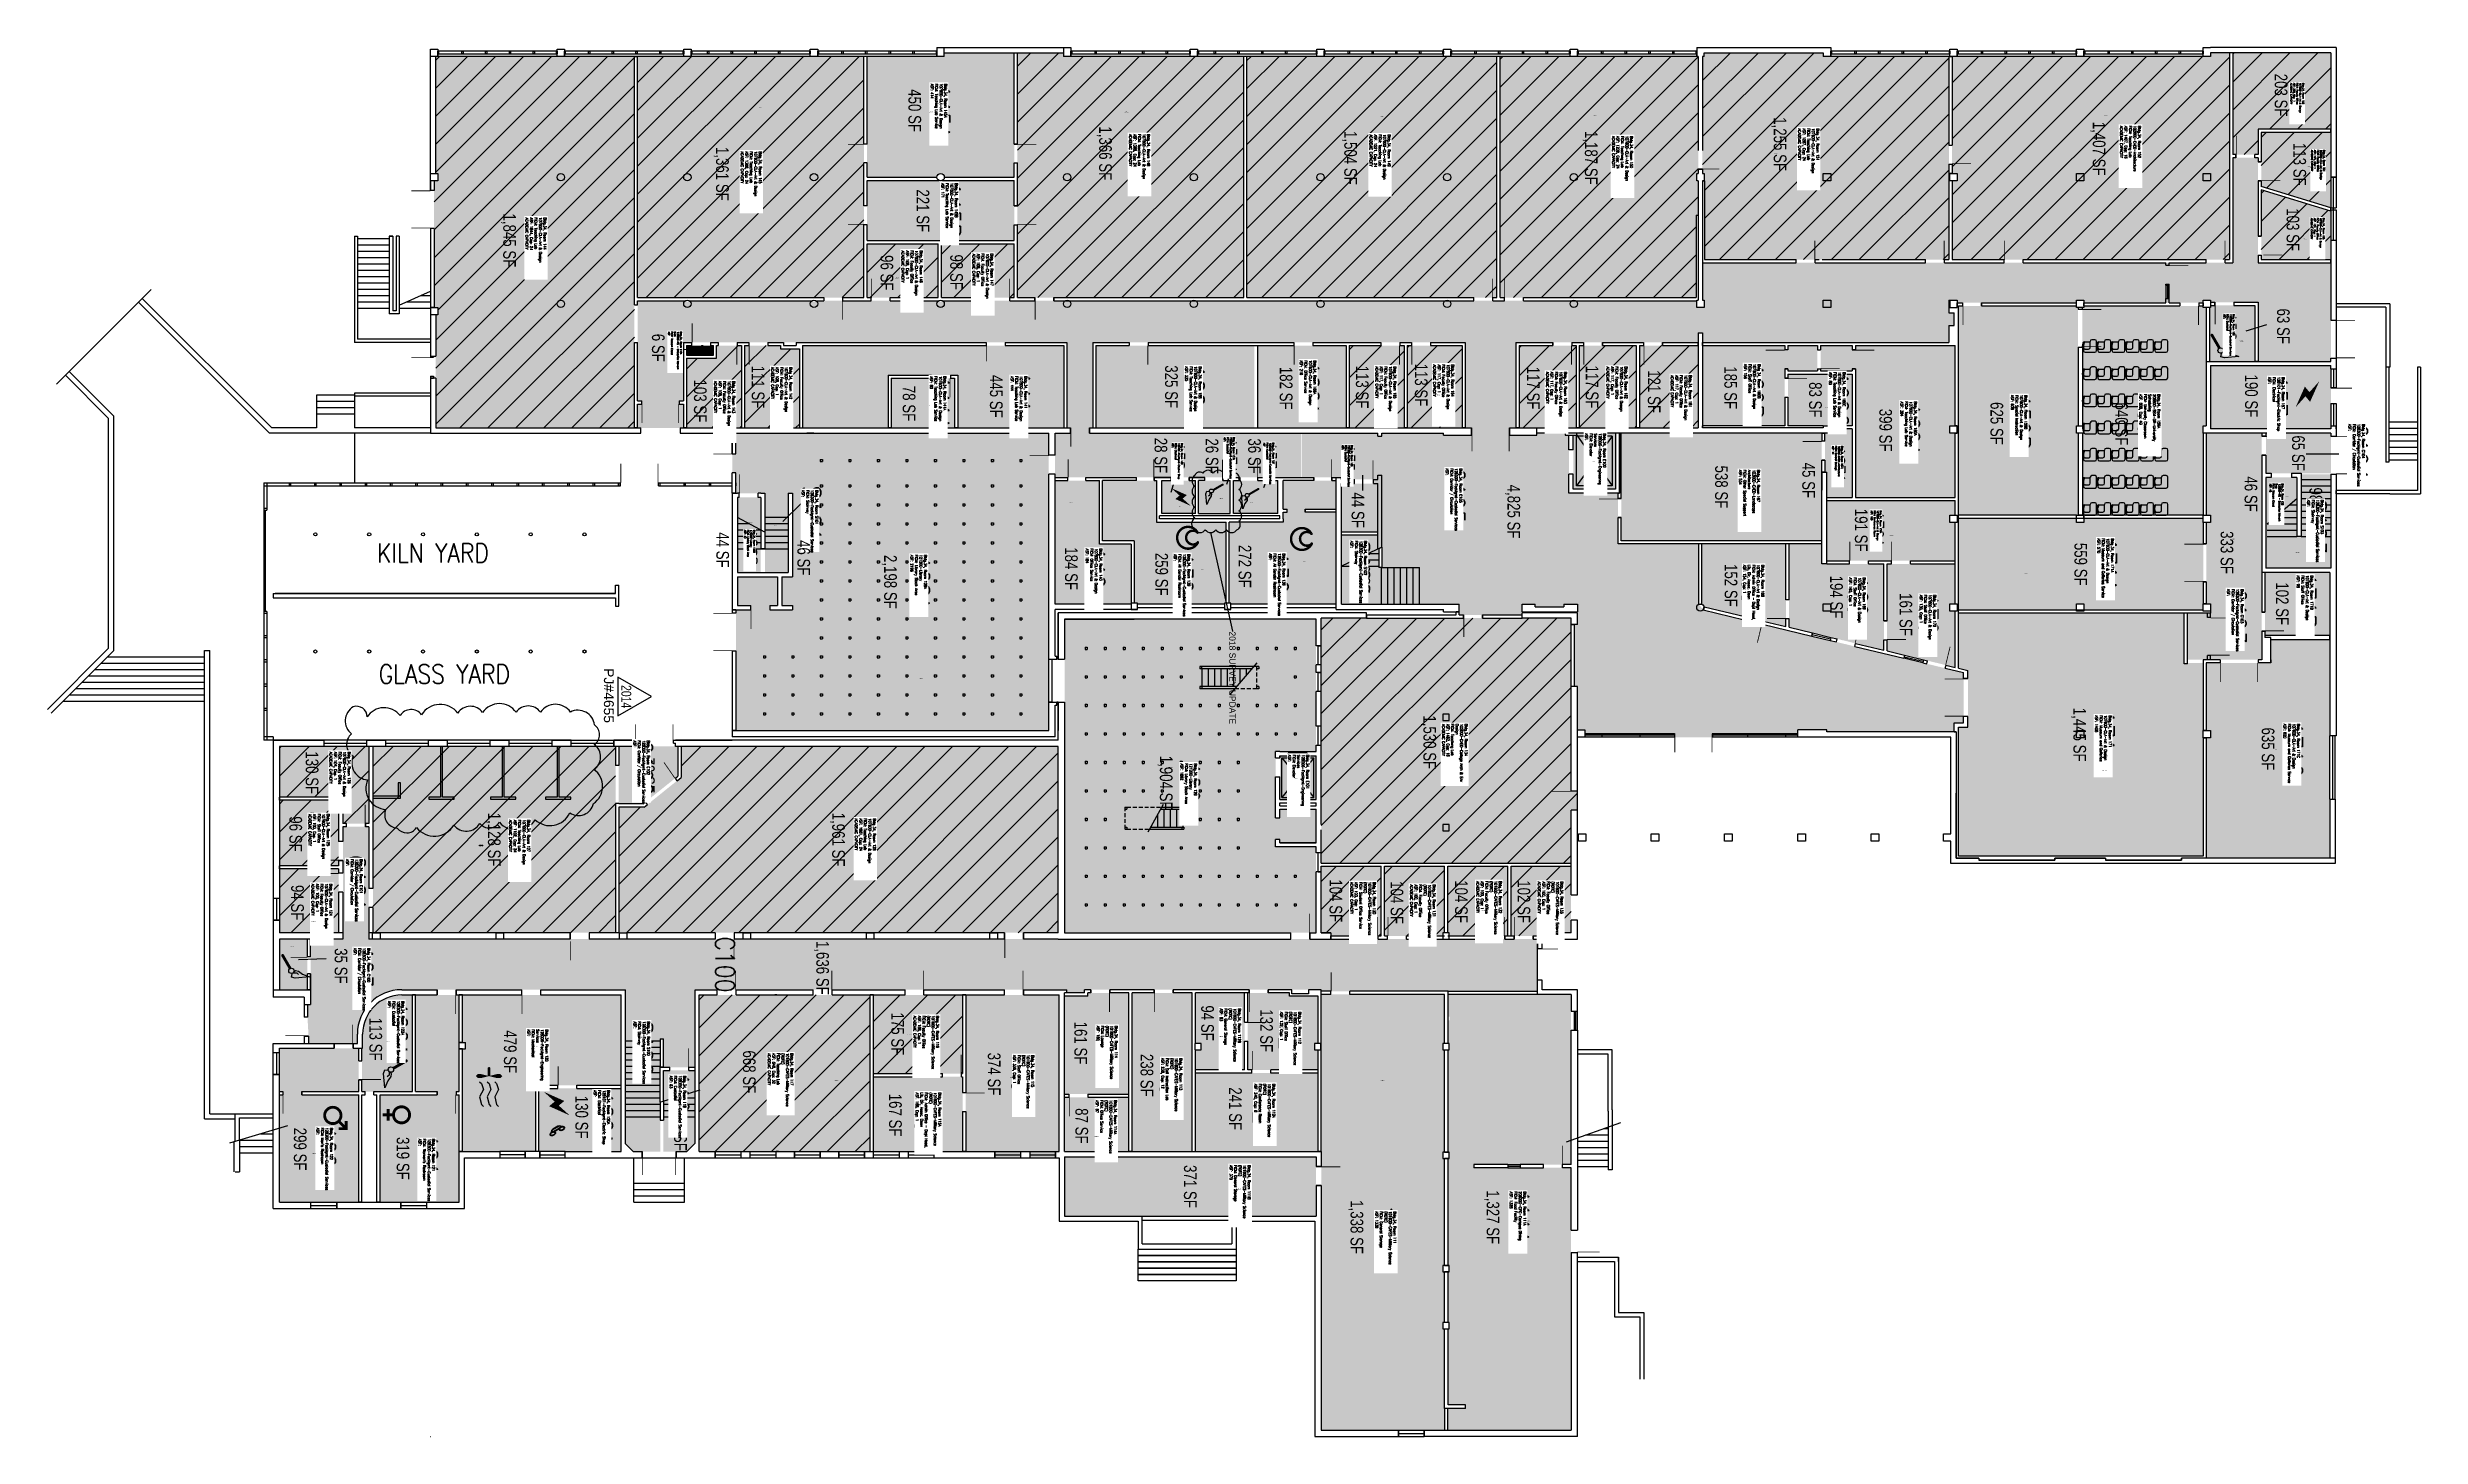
# Model space of a CAD drawing. Header units: inches. Extents: x -726 to 3772, y 0 to 2633.
import ezdxf
from ezdxf import colors
from ezdxf.entities.mleader import LeaderData, LeaderLine
from ezdxf.enums import TextEntityAlignment as Align
from ezdxf.math import Vec2, Vec3

# ---------------------------------------------------------------- set-up
doc = ezdxf.new("R2010")
doc.units = ezdxf.units.IN
doc.header["$LTSCALE"] = 10
doc.header["$MEASUREMENT"] = 0
doc.linetypes.add('DASHED2', pattern=[0.375, 0.25, -0.125])
doc.layers.get('0').update_dxf_attribs({"linetype": 'CONTINUOUS'})
for name, color, linetype in [('A-DOOR', 2, 'CONTINUOUS'), ('A-FLOR', 3, 'CONTINUOUS'), ('A-FURN', 3, 'CONTINUOUS'), ('A-GLAZ', 1, 'CONTINUOUS'), ('A-IDEN-ICON', 4, 'CONTINUOUS'), ('A-IDEN-RNUM', 7, 'CONTINUOUS'), ('A-IDEN-SNUM', 4, 'CONTINUOUS'), ('A-IDEN-TEXT', 4, 'CONTINUOUS'), ('A-IDEN-VNUM', 4, 'CONTINUOUS'), ('A-REV', 1, 'CONTINUOUS'), ('A-SITE', 3, 'CONTINUOUS'), ('A-WALL', 5, 'CONTINUOUS'), ('AREA-TEXT', 3, 'CONTINUOUS'), ('Rooms-Capacity', 4, 'CONTINUOUS'), ('Rooms-Category-Color', 7, 'CONTINUOUS'), ('Rooms-College-Color', 7, 'CONTINUOUS'), ('Rooms-Department-Color', 7, 'CONTINUOUS'), ('Rooms-Division-Color', 7, 'CONTINUOUS'), ('Rooms-Information', 7, 'CONTINUOUS')]:
    doc.layers.add(name, color=color, linetype=linetype)
doc.styles.add('AREA', font='arial.ttf', dxfattribs={"width": 0.75, "height": 24})
doc.styles.add('Arial', font='arial.ttf')
doc.styles.add('ROOMSNUMBER', font='txt', dxfattribs={"height": 0.03})
doc.styles.add('ROOMVNUMBER', font='simplex.shx', dxfattribs={"width": 0.85})

# ---------------------------------------------------------------- blocks, each defined once
blk = doc.blocks.new('CPCUST')
at = {"color": 0, "linetype": 'ByBlock'}
for p, q in [((0.017, -0.064), (0.02, -0.047)), ((0.036, -0.07), (0.017, -0.064)), ((0.026, -0.041), (0.045, -0.041)), ((0.03, -0.034), (0.038, -0.03)), ((0.112, -0.063), (0.036, -0.07)), ((0.038, -0.03), (0.053, -0.032)), ((0.045, -0.041), (0.054, -0.051)), ((0.053, -0.032), (0.075, -0.048)), ((0.075, -0.048), (0.112, -0.063))]:
    blk.add_line(p, q, dxfattribs=at)
at = {"color": 0, "linetype": 'ByBlock', "const_width": 0.015}
blk.add_lwpolyline([(-0.03, 0.05), (0.01, -0.019)], dxfattribs=at)
at = {"color": 0, "linetype": 'ByBlock', "const_width": 0.0075}
blk.add_lwpolyline([(-0.033, 0.048, 1), (-0.027, 0.052, 1)], format="xyb", close=True, dxfattribs=at)
at = {"color": 0, "linetype": 'ByBlock'}
blk.add_circle((0.016, -0.031), 0.0141, dxfattribs=at)
blk = doc.blocks.new('CPWOMEN')
at = {"color": 0, "linetype": 'ByBlock', "const_width": 0.015}
blk.add_lwpolyline([(-0.0375, 0, 1), (0.0475, 0, 1)], format="xyb", close=True, dxfattribs=at)
for points in [[(-0.025, -0.07), (0.035, -0.07)], [(0.005, -0.04), (0.005, -0.1)]]:
    blk.add_lwpolyline(points, dxfattribs=at)
blk = doc.blocks.new('CPMEN')
at = {"color": 0, "linetype": 'ByBlock', "const_width": 0.015}
blk.add_lwpolyline([(-0.058, -0.02, 1), (0.028, -0.02, 1)], format="xyb", close=True, dxfattribs=at)
for points in [[(0.055, 0.01), (0.055, 0.05), (0.015, 0.05)], [(0.015, 0.01), (0.055, 0.05)]]:
    blk.add_lwpolyline(points, dxfattribs=at)
blk = doc.blocks.new('CPELECT')
at = {"color": 0, "linetype": 'ByBlock'}
blk.add_lwpolyline([(0.062, 0.063, 0, 0.03, 0), (0.01, -0.017, 0.03, 0.03, 0), (-0.01, 0.007, 0.03, 0, 0), (-0.062, -0.073, 0.03, 0, 0)], format="xyseb", dxfattribs=at)
blk = doc.blocks.new('CPMECH')
at = {"color": 0, "linetype": 'ByBlock'}
for p, q in [((0.005, 0.025), (0.015, 0.035)), ((0.015, 0.035), (0.045, 0.045)), ((0.015, -0.005), (0.045, 0.005)), ((0.045, 0.045), (0.085, 0.025)), ((0.045, 0.005), (0.085, -0.015)), ((0.085, 0.025), (0.125, 0.035)), ((0.125, 0.035), (0.135, 0.045)), ((0.125, -0.005), (0.135, 0.005)), ((0.005, -0.015), (0.015, -0.005)), ((0.005, -0.055), (0.015, -0.045)), ((0.015, -0.045), (0.045, -0.035)), ((0.045, -0.035), (0.085, -0.055)), ((0.085, -0.015), (0.125, -0.005)), ((0.085, -0.055), (0.125, -0.045)), ((0.125, -0.045), (0.135, -0.035))]:
    blk.add_line(p, q, dxfattribs=at)
at = {"color": 0, "linetype": 'ByBlock', "const_width": 0.015}
blk.add_lwpolyline([(-0.025, -0.005), (-0.065, -0.005)], dxfattribs=at)
at = {"color": 0, "linetype": 'ByBlock', "const_width": 0.0075}
blk.add_lwpolyline([(-0.068, -0.007, 1), (-0.062, -0.003, 1)], format="xyb", close=True, dxfattribs=at)
at = {"color": 0, "linetype": 'ByBlock'}
for points in [[(-0.025, -0.005, 0, 0.02, 0), (-0.025, 0.035, 0.02, 0.02, 0), (-0.025, 0.055, 0.02, 0, 0), (-0.025, 0.065, 0, 0, 0)], [(-0.025, -0.005, 0, 0.02, 0), (-0.025, -0.045, 0.02, 0.02, 0), (-0.025, -0.065, 0.02, 0, 0), (-0.025, -0.075, 0, 0, 0)]]:
    blk.add_lwpolyline(points, format="xyseb", dxfattribs=at)
blk = doc.blocks.new('CPPHONE')
for p, q in [((0.01, 0.025), (-0.02, -0.025)), ((0.017, 0.028), (-0.018, -0.033))]:
    blk.add_line(p, q)
for points in [[(0.036, 0.057), (0.042, 0.031), (0.038, 0.011), (0.008, -0.041), (-0.008, -0.056), (-0.034, -0.064)], [(0.033, 0.047), (0.037, 0.031), (0.033, 0.013), (0.004, -0.038), (-0.011, -0.051), (-0.026, -0.057)]]:
    blk.add_lwpolyline(points)
for points in [[(0.029, 0.079, 0.139889), (0.022, 0.08, 0.107118), (0.012, 0.078, 0.079812), (0.004, 0.072, 0.067459), (-0.003, 0.063, 0.067459), (-0.008, 0.051, 0.079812), (-0.009, 0.041, 0.107118), (-0.006, 0.032, 0.139889), (-0.001, 0.027, 0.139889), (0.006, 0.025, 0.107118), (0.015, 0.027, 0.079812), (0.024, 0.033, 0.067459), (0.031, 0.043, 0.067459), (0.036, 0.054, 0.079812), (0.037, 0.064, 0.107118), (0.034, 0.073, 0.139889)], [(0.026, 0.074, 0.139889), (0.022, 0.075, 0.107118), (0.014, 0.074, 0.079812), (0.007, 0.069, 0.067459), (0.001, 0.06, 0.067459), (-0.003, 0.05, 0.079812), (-0.004, 0.042, 0.107118), (-0.002, 0.034, 0.139889), (0.001, 0.031, 0.139889), (0.006, 0.03, 0.107118), (0.013, 0.032, 0.079812), (0.02, 0.037, 0.067459), (0.027, 0.045, 0.067459), (0.031, 0.055, 0.079812), (0.032, 0.064, 0.107118), (0.03, 0.071, 0.139889)], [(-0.026, -0.017, 0.139889), (-0.033, -0.015, 0.107118), (-0.043, -0.017, 0.079812), (-0.051, -0.023, 0.067459), (-0.058, -0.033, 0.067459), (-0.063, -0.044, 0.079812), (-0.064, -0.054, 0.107118), (-0.061, -0.063, 0.139889), (-0.056, -0.069, 0.139889), (-0.049, -0.07, 0.107118), (-0.04, -0.068, 0.079812), (-0.031, -0.062, 0.067459), (-0.024, -0.053, 0.067459), (-0.019, -0.041, 0.079812), (-0.018, -0.031, 0.107118), (-0.021, -0.022, 0.139889)], [(-0.029, -0.021, 0.139889), (-0.033, -0.02, 0.107118), (-0.041, -0.022, 0.079812), (-0.048, -0.027, 0.067459), (-0.054, -0.035, 0.067459), (-0.058, -0.045, 0.079812), (-0.059, -0.054, 0.107118), (-0.057, -0.061, 0.139889), (-0.054, -0.064, 0.139889), (-0.049, -0.065, 0.107118), (-0.042, -0.064, 0.079812), (-0.035, -0.059, 0.067459), (-0.028, -0.05, 0.067459), (-0.024, -0.04, 0.079812), (-0.023, -0.032, 0.107118), (-0.025, -0.024, 0.139889)]]:
    blk.add_lwpolyline(points, format="xyb", close=True)
blk = doc.blocks.new('ProjectRev')
at = {"transparency": 16777216}
blk.add_lwpolyline([(0, 0.122), (-0.122, -0.089), (0.122, -0.089)], close=True, dxfattribs=at)
at = {"transparency": 16777216, "insert": (-0.18, -0.115), "char_height": 0.0625, "width": 0.24749, "attachment_point": 1, "style": 'Arial'}
blk.add_mtext('PJ#', dxfattribs=at)
at = {"transparency": 16777216, "style": 'Arial', "width": 0.75}
blk.add_attdef('YEAR', text='', height=18.75, dxfattribs=at).set_placement((0, 0), align=Align.MIDDLE_CENTER)
at = {"transparency": 16777216, "style": 'Arial'}
blk.add_attdef('PROJECT', text='', height=18.75, dxfattribs=at).set_placement((-0.028, -0.115), align=Align.TOP_LEFT)
blk = doc.blocks.new('CPBATH')
at = {"const_width": 0.0127}
for points in [[(0.057, 0.017, 0.861492), (-0.055, 0, 1)], [(-0.055, 0, 0.726902), (0.049, -0.034, 1)], [(0.057, 0.017, 0.729002), (-0.008, -0.004, 1)], [(-0.008, -0.004, 0.609468), (0.049, -0.034, 1)]]:
    blk.add_lwpolyline(points, format="xyb", dxfattribs=at)
at = {"const_width": 0.00637}
for points in [[(0.054, 0.015, 1), (0.06, 0.018, 1)], [(0.046, -0.035, 1), (0.051, -0.032, 1)]]:
    blk.add_lwpolyline(points, format="xyb", close=True, dxfattribs=at)
blk = doc.blocks.new('A$C0896eeac')
at = {"layer": 'A-IDEN-ICON', "xscale": 360.0000000000001, "yscale": 360.0000000000001, "zscale": 360.0000000000001, "rotation": 11.33121621161455}
blk.add_blockref('CPBATH', (21.7, 21.7), dxfattribs=at)

msp = doc.modelspace()

# ---------------------------------------------------------------- hatches: boundary and pattern name
at = {"layer": 'Rooms-Capacity'}
h = msp.add_hatch(dxfattribs=at)
h.set_pattern_fill('ANSI31', color=256, scale=300, style=0)
h.paths.add_polyline_path([(386.5, 2616), (100, 2616), (10, 2616), (10, 2454), (10, 2394), (14, 2394), (14, 2380), (10, 2380), (7, 2380), (7, 2362), (7, 2290), (7, 2140), (14, 2140), (14, 2126), (10, 2126), (10, 1912), (232, 1912), (386.5, 1912), (386.5, 2074), (386.5, 2145)])
h = msp.add_hatch(dxfattribs=at)
h.set_pattern_fill('ANSI31', color=256, scale=300, style=0)
h.paths.add_polyline_path([(821.5, 2297), (821.5, 2450), (821.5, 2616), (392.5, 2616), (392.5, 2159), (745.5, 2159), (781.5, 2159), (821.5, 2159)])
h = msp.add_hatch(dxfattribs=at)
h.set_pattern_fill('ANSI31', color=256, scale=300, style=0)
h.paths.add_polyline_path([(1541.5, 2616), (1454, 2616), (1440, 2616), (1214, 2616), (1200, 2616), (1200, 2623), (1112.5, 2623), (1112.5, 2450), (1112.5, 2297), (1112.5, 2159), (1145.5, 2159), (1181.5, 2159), (1541.5, 2159)])
h = msp.add_hatch(dxfattribs=at)
h.set_pattern_fill('ANSI31', color=256, scale=300, style=0)
h.paths.add_polyline_path([(2021.5, 2616), (1934, 2616), (1920, 2616), (1694, 2616), (1690, 2616), (1680, 2616), (1547.5, 2616), (1547.5, 2159), (1977.5, 2159), (2013.5, 2159), (2021.5, 2159)])
h = msp.add_hatch(dxfattribs=at)
h.set_pattern_fill('ANSI31', color=256, scale=300, style=0)
h.paths.add_polyline_path([(2399, 2315), (2403, 2315), (2403, 2380), (2400, 2380), (2400, 2394), (2403, 2394), (2403, 2402), (2403, 2438), (2403, 2616), (2174, 2616), (2160, 2616), (2027.5, 2616), (2027.5, 2159), (2035.5, 2159), (2071.5, 2159), (2399, 2159)])
h = msp.add_hatch(dxfattribs=at)
h.set_pattern_fill('ANSI31', color=256, scale=300, style=0)
h.paths.add_polyline_path([(2414, 2623), (2414, 2616), (2411, 2616), (2411, 2438), (2411, 2394), (2414, 2394), (2413, 2380), (2415, 2380), (2415, 2231), (2632, 2231), (2878, 2231), (2878, 2616), (2640, 2616), (2640, 2623)])
h = msp.add_hatch(dxfattribs=at)
h.set_pattern_fill('ANSI31', color=256, scale=300, style=0)
h.paths.add_polyline_path([(3410, 2623), (3374, 2623), (3374, 2616), (3370, 2616), (3360, 2616), (3134, 2616), (3130, 2616), (3120, 2616), (2894, 2616), (2884, 2616), (2884, 2394), (2894, 2394), (2894, 2380), (2884, 2380), (2884, 2231), (3366, 2231), (3402, 2231), (3410, 2231)])
h = msp.add_hatch(dxfattribs=at)
h.set_pattern_fill('ANSI31', color=256, scale=300, style=0)
h.paths.add_polyline_path([(3602, 2623), (3416, 2623), (3416, 2430), (3422, 2430), (3458, 2430), (3464, 2430), (3464, 2478), (3602, 2478)])
h = msp.add_hatch(dxfattribs=at)
h.set_pattern_fill('ANSI31', color=256, scale=300, style=0)
h.paths.add_polyline_path([(3602, 2472), (3470, 2472), (3470, 2416), (3470, 2380), (3470, 2369.2), (3602, 2329), (3602, 2387)])
h = msp.add_hatch(dxfattribs=at)
h.set_pattern_fill('ANSI31', color=256, scale=300, style=0)
h.paths.add_polyline_path([(3602, 2322.8), (3470, 2363), (3470, 2275), (3470, 2231), (3470, 2239), (3470, 2231), (3602, 2231)])
h = msp.add_hatch(dxfattribs=at)
h.set_pattern_fill('ANSI31', color=256, scale=300, style=0)
h.paths.add_polyline_path([(962.5, 2261), (827.5, 2261), (827.5, 2159), (835.5, 2159), (871.5, 2159), (962.5, 2159)])
h = msp.add_hatch(dxfattribs=at)
h.set_pattern_fill('ANSI31', color=256, scale=300, style=0)
h.paths.add_polyline_path([(1106.5, 2261), (968.5, 2261), (968.5, 2159), (1062.5, 2159), (1098.5, 2159), (1106.5, 2159)])
h = msp.add_hatch(dxfattribs=at)
h.set_pattern_fill('ANSI31', color=256, scale=300, style=0)
h.paths.add_polyline_path([(589.5, 2068), (581.5, 2068), (542.5, 2068), (542.5, 2044), (485.5, 2044), (485.5, 1912), (589.5, 1912)])
h = msp.add_hatch(dxfattribs=at)
h.set_pattern_fill('ANSI31', color=256, scale=300, style=0)
h.paths.add_polyline_path([(699.5, 2062), (663.5, 2062), (663.5, 2068), (639.5, 2068), (603.5, 2068), (595.5, 2068), (595.5, 1912), (699.5, 1912)])
h = msp.add_hatch(dxfattribs=at)
h.set_pattern_fill('ANSI31', color=256, scale=300, style=0)
h.paths.add_polyline_path([(1845.5, 2068), (1836.7, 2068), (1837.5, 2068), (1801.5, 2068), (1741.5, 2068), (1741.5, 1912), (1845.5, 1912)])
h = msp.add_hatch(dxfattribs=at)
h.set_pattern_fill('ANSI31', color=256, scale=300, style=0)
h.paths.add_polyline_path([(1955.5, 2068), (1895.5, 2068), (1859.5, 2068), (1851.5, 2068), (1851.5, 1912), (1955.5, 1912)])
h = msp.add_hatch(dxfattribs=at)
h.set_pattern_fill('ANSI31', color=256, scale=300, style=0)
h.paths.add_polyline_path([(2171.5, 2068), (2163.5, 2068), (2127.5, 2068), (2063.5, 2068), (2063.5, 1912), (2171.5, 1912)])
h = msp.add_hatch(dxfattribs=at)
h.set_pattern_fill('ANSI31', color=256, scale=300, style=0)
h.paths.add_polyline_path([(2285.5, 2068), (2221.5, 2068), (2186.2, 2068), (2177.5, 2068), (2177.5, 1912), (2285.5, 1912)])
h = msp.add_hatch(dxfattribs=at)
h.set_pattern_fill('ANSI31', color=256, scale=300, style=0)
h.paths.add_polyline_path([(2403, 2068), (2335.5, 2068), (2299.5, 2068), (2291.5, 2068), (2291.5, 1912), (2403, 1912)])
h = msp.add_hatch(dxfattribs=at)
h.set_pattern_fill('ANSI31', color=256, scale=300, style=0)
h.paths.add_polyline_path([(2162, 1421.5), (2162, 1539.5), (2162, 1551.5), (2069, 1551.5), (1994, 1551.5), (1958, 1551.5), (1774, 1551.5), (1688.5, 1551.5), (1688.5, 1498.5), (1688.5, 1462.5), (1688.5, 1448.5), (1688.5, 1412.5), (1688.5, 1346.5), (1688.5, 1310.5), (1688.5, 1087), (2162, 1087), (2162, 1187.6), (2174, 1187.6), (2174, 1223.6), (2162, 1223.6)])
h = msp.add_hatch(dxfattribs=at)
h.set_pattern_fill('ANSI31', color=256, scale=300, style=0)
h.paths.add_polyline_path([(-117, 1308), (-201.5, 1308), (-286, 1308), (-286, 1212), (-166, 1212), (-166, 1162), (-160, 1162), (-123, 1162), (-117, 1162)])
h = msp.add_hatch(dxfattribs=at)
h.set_pattern_fill('ANSI31', color=256, scale=300, style=0)
h.paths.add_polyline_path([(351, 1200), (351, 1272), (351, 1308), (-109, 1308), (-109, 1039), (-109, 1003), (-109, 955), (264.6, 955), (300, 955), (351, 955)])
h = msp.add_hatch(dxfattribs=at)
h.set_pattern_fill('ANSI31', color=256, scale=300, style=0)
h.paths.add_polyline_path([(1190, 1308), (475, 1308), (475, 1249.1), (405.1, 1193), (357, 1193), (357, 955), (372.5, 955), (540, 955), (576, 955), (1088, 955), (1124, 955), (1190, 955)])
h = msp.add_hatch(dxfattribs=at)
h.set_pattern_fill('ANSI31', color=256, scale=300, style=0)
h.paths.add_polyline_path([(-174, 1206), (-286, 1206), (-286, 1082), (-174, 1082), (-174, 1091.6), (-174, 1127.6)])
h = msp.add_hatch(dxfattribs=at)
h.set_pattern_fill('ANSI31', color=256, scale=300, style=0)
h.paths.add_polyline_path([(1802.2, 1081), (1688.5, 1081), (1688.5, 1070.5), (1688.5, 955), (1706.5, 955), (1706.5, 949), (1760.2, 949), (1796.2, 949), (1802.2, 949)])
h = msp.add_hatch(dxfattribs=at)
h.set_pattern_fill('ANSI31', color=256, scale=300, style=0)
h.paths.add_polyline_path([(1922.2, 1081), (1808.2, 1081), (1808.2, 949), (1814.2, 949), (1808.2, 949), (1850.2, 949), (1919.2, 949), (1919.2, 955), (1922.2, 955)])
h = msp.add_hatch(dxfattribs=at)
h.set_pattern_fill('ANSI31', color=256, scale=300, style=0)
h.paths.add_polyline_path([(2042.2, 1081), (1928.2, 1081), (1928.2, 955), (1931.2, 955), (1931.2, 949), (2000.2, 949), (2036.2, 949), (2042.2, 949)])
h = msp.add_hatch(dxfattribs=at)
h.set_pattern_fill('ANSI31', color=256, scale=300, style=0)
h.paths.add_polyline_path([(2162, 979), (2162, 1027), (2162, 1081), (2048.2, 1081), (2048.2, 949), (2054.2, 949), (2090.2, 949), (2098, 949), (2098, 955), (2162, 955)])
h = msp.add_hatch(dxfattribs=at)
h.set_pattern_fill('ANSI31', color=256, scale=300, style=0)
h.paths.add_polyline_path([(-174, 1032), (-174, 1068), (-174, 1076), (-286, 1076), (-286, 1020), (-286, 979), (-286, 955), (-174, 955)])
h = msp.add_hatch(dxfattribs=at)
h.set_pattern_fill('ANSI31', color=256, scale=300, style=0)
h.paths.add_polyline_path([(833.5, 837), (761.5, 837), (725.5, 837), (656.7, 837), (652.5, 837), (579.5, 837), (543.5, 837), (509.5, 837), (509.5, 540), (540, 540), (589, 540), (606, 540), (655, 540.2), (659.5, 540), (690, 540), (739, 540), (774, 540), (823, 540), (833.5, 540)])
h = msp.add_hatch(dxfattribs=at)
h.set_pattern_fill('ANSI31', color=256, scale=300, style=0)
h.paths.add_polyline_path([(1008.7, 837), (935.5, 837), (899.5, 837), (839.5, 837), (839.5, 688), (1008.7, 688)])
at = {"layer": 'Rooms-Category-Color', "true_color": 0xe3f498}
for points in [[(386.5, 2616), (100, 2616), (10, 2616), (10, 2454), (10, 2394), (14, 2394), (14, 2380), (10, 2380), (7, 2380), (7, 2362), (7, 2290), (7, 2140), (14, 2140), (14, 2126), (10, 2126), (10, 1912), (232, 1912), (386.5, 1912), (386.5, 2074), (386.5, 2145)], [(821.5, 2297), (821.5, 2450), (821.5, 2616), (392.5, 2616), (392.5, 2159), (745.5, 2159), (781.5, 2159), (821.5, 2159)], [(1541.5, 2616), (1454, 2616), (1440, 2616), (1214, 2616), (1200, 2616), (1200, 2623), (1112.5, 2623), (1112.5, 2450), (1112.5, 2297), (1112.5, 2159), (1145.5, 2159), (1181.5, 2159), (1541.5, 2159)], [(2021.5, 2616), (1934, 2616), (1920, 2616), (1694, 2616), (1690, 2616), (1680, 2616), (1547.5, 2616), (1547.5, 2159), (1977.5, 2159), (2013.5, 2159), (2021.5, 2159)], [(2399, 2315), (2403, 2315), (2403, 2380), (2400, 2380), (2400, 2394), (2403, 2394), (2403, 2402), (2403, 2438), (2403, 2616), (2174, 2616), (2160, 2616), (2027.5, 2616), (2027.5, 2159), (2035.5, 2159), (2071.5, 2159), (2399, 2159)], [(2414, 2623), (2414, 2616), (2411, 2616), (2411, 2438), (2411, 2394), (2414, 2394), (2413, 2380), (2415, 2380), (2415, 2231), (2632, 2231), (2878, 2231), (2878, 2616), (2640, 2616), (2640, 2623)], [(3410, 2623), (3374, 2623), (3374, 2616), (3370, 2616), (3360, 2616), (3134, 2616), (3130, 2616), (3120, 2616), (2894, 2616), (2884, 2616), (2884, 2394), (2894, 2394), (2894, 2380), (2884, 2380), (2884, 2231), (3366, 2231), (3402, 2231), (3410, 2231)], [(3123, 2065), (3123, 2137), (3123, 2140), (3120, 2140), (3120, 2143), (2940, 2143), (2904, 2143), (2896, 2143), (2896, 1746.4), (3120, 1746.4), (3120, 1746.5), (3123, 1746.5), (3123, 1902), (3120, 1902), (3120, 1916), (3123, 1916)], [(867.5, 2012), (949.5, 2012), (985.5, 2012), (999.5, 2012), (999.5, 1912), (1200.5, 1912), (1200.5, 2068), (1089.5, 2068), (1053.5, 2068), (705.5, 2068), (705.5, 1912), (867.5, 1912)], [(1561.5, 2068), (1261.5, 2068), (1261.5, 1912), (1561.5, 1912)], [(2635, 2020), (2695, 2020), (2695, 2024), (2701, 2024), (2701, 1780), (2890, 1780), (2890, 1902), (2890, 1902), (2880, 1902), (2880, 1916), (2890, 1916), (2890, 2068), (2701, 2068), (2701, 2060), (2695, 2060), (2695, 2068), (2635, 2068)], [(993.5, 2006), (985.5, 2006), (949.5, 2006), (873.5, 2006), (873.5, 1912), (993.5, 1912)], [(2695, 2014), (2573, 2014), (2573, 2006), (2573, 1970), (2573, 1916), (2640, 1916), (2654, 1916), (2695, 1916)], [(2637, 1850.7), (2637, 1886), (2637, 1902), (2257, 1902), (2257, 1778), (2257, 1742), (2257, 1698), (2637, 1698), (2637, 1828)], [(2162, 1421.5), (2162, 1539.5), (2162, 1551.5), (2069, 1551.5), (1994, 1551.5), (1958, 1551.5), (1774, 1551.5), (1688.5, 1551.5), (1688.5, 1498.5), (1688.5, 1462.5), (1688.5, 1448.5), (1688.5, 1412.5), (1688.5, 1346.5), (1688.5, 1310.5), (1688.5, 1087), (2162, 1087), (2162, 1187.6), (2174, 1187.6), (2174, 1223.6), (2162, 1223.6)], [(351, 1200), (351, 1272), (351, 1308), (-109, 1308), (-109, 1039), (-109, 1003), (-109, 955), (264.6, 955), (300, 955), (351, 955)], [(1190, 1308), (475, 1308), (475, 1249.1), (405.1, 1193), (357, 1193), (357, 955), (372.5, 955), (540, 955), (576, 955), (1088, 955), (1124, 955), (1190, 955)], [(833.5, 837), (761.5, 837), (725.5, 837), (656.7, 837), (652.5, 837), (579.5, 837), (543.5, 837), (509.5, 837), (509.5, 540), (540, 540), (589, 540), (606, 540), (655, 540.2), (659.5, 540), (690, 540), (739, 540), (774, 540), (823, 540), (833.5, 540)], [(1444, 841), (1408, 841), (1372, 841), (1330, 841), (1330, 540), (1444, 540)]]:
    msp.add_hatch(color=61, dxfattribs=at).paths.add_polyline_path(points)
h = msp.add_hatch(color=61, dxfattribs=at)
edge = h.paths.add_edge_path()
edge.add_line((1106.5, 2623), (974, 2623))
edge.add_line((974, 2623), (974, 2616))
edge.add_line((974, 2616), (960, 2616))
edge.add_line((960, 2616), (827.5, 2616))
edge.add_line((827.5, 2616), (827.5, 2450))
edge.add_line((827.5, 2450), (827.5, 2414))
edge.add_line((827.5, 2414), (827.5, 2387))
edge.add_line((827.5, 2387), (960, 2387))
edge.add_arc((967, 2387), 7, 0, 180, ccw=False)
edge.add_line((974, 2387), (1106.5, 2387))
edge.add_line((1106.5, 2387), (1106.5, 2414))
edge.add_line((1106.5, 2414), (1106.5, 2450))
edge.add_line((1106.5, 2450), (1106.5, 2623))
at = {"layer": 'Rooms-Category-Color', "true_color": 0xfa9ba3}
for points in [[(3602, 2623), (3416, 2623), (3416, 2430), (3422, 2430), (3458, 2430), (3464, 2430), (3464, 2478), (3602, 2478)], [(3602, 2472), (3470, 2472), (3470, 2416), (3470, 2380), (3470, 2369.2), (3602, 2329), (3602, 2387)], [(3602, 2322.8), (3470, 2363), (3470, 2275), (3470, 2231), (3470, 2239), (3470, 2231), (3602, 2231)], [(962.5, 2261), (827.5, 2261), (827.5, 2159), (835.5, 2159), (871.5, 2159), (962.5, 2159)], [(1106.5, 2261), (968.5, 2261), (968.5, 2159), (1062.5, 2159), (1098.5, 2159), (1106.5, 2159)], [(589.5, 2068), (581.5, 2068), (542.5, 2068), (542.5, 2044), (485.5, 2044), (485.5, 1912), (589.5, 1912)], [(699.5, 2062), (663.5, 2062), (663.5, 2068), (639.5, 2068), (603.5, 2068), (595.5, 2068), (595.5, 1912), (699.5, 1912)], [(1735.5, 2068), (1672.5, 2068), (1567.5, 2068), (1567.5, 1912), (1735.5, 1912)], [(1845.5, 2068), (1836.7, 2068), (1837.5, 2068), (1801.5, 2068), (1741.5, 2068), (1741.5, 1912), (1845.5, 1912)], [(1955.5, 2068), (1895.5, 2068), (1859.5, 2068), (1851.5, 2068), (1851.5, 1912), (1955.5, 1912)], [(2171.5, 2068), (2163.5, 2068), (2127.5, 2068), (2063.5, 2068), (2063.5, 1912), (2171.5, 1912)], [(2285.5, 2068), (2221.5, 2068), (2186.2, 2068), (2177.5, 2068), (2177.5, 1912), (2285.5, 1912)], [(2403, 2068), (2335.5, 2068), (2299.5, 2068), (2291.5, 2068), (2291.5, 1912), (2403, 1912)], [(2567, 2060), (2567, 2068), (2411, 2068), (2411, 1916), (2567, 1916), (2567, 1970), (2567, 2006), (2567, 2024), (2573, 2024), (2573, 2020), (2629, 2020), (2629, 2068), (2573, 2068), (2573, 2060)], [(1268, 1812), (1184, 1812), (1184, 1577.5), (1328, 1577.5), (1328, 1691.5), (1268, 1691.5), (1268, 1700.2), (1268, 1732.2)], [(2890, 1774), (2647, 1774), (2647, 1660), (2769, 1660), (2805, 1660), (2890, 1660), (2890, 1732.5), (2880, 1732.5), (2880, 1746.5), (2890, 1746.5)], [(2755, 1654), (2647, 1654), (2637, 1654), (2637, 1692), (2575, 1692), (2575, 1586), (2575, 1550), (2575, 1534), (2619.5, 1523.2), (2654.5, 1514.8), (2666.2, 1512), (2701.2, 1503.5), (2755, 1490.5), (2755, 1510), (2755, 1546)], [(2880, 1564.4), (2880, 1578.4), (2890, 1578.4), (2890, 1654), (2805, 1654), (2769, 1654), (2761, 1654), (2761, 1546), (2761, 1510), (2761, 1489.1), (2794, 1481.1), (2830, 1472.5), (2890, 1458), (2890, 1564.4)], [(3600, 1638), (3477, 1638), (3477, 1562.4), (3477, 1526.4), (3477, 1518.4), (3600, 1518.4)], [(-117, 1308), (-201.5, 1308), (-286, 1308), (-286, 1212), (-166, 1212), (-166, 1162), (-160, 1162), (-123, 1162), (-117, 1162)], [(-174, 1206), (-286, 1206), (-286, 1082), (-174, 1082), (-174, 1091.6), (-174, 1127.6)], [(1802.2, 1081), (1688.5, 1081), (1688.5, 1070.5), (1688.5, 955), (1706.5, 955), (1706.5, 949), (1760.2, 949), (1796.2, 949), (1802.2, 949)], [(1922.2, 1081), (1808.2, 1081), (1808.2, 949), (1814.2, 949), (1808.2, 949), (1850.2, 949), (1919.2, 949), (1919.2, 955), (1922.2, 955)], [(2042.2, 1081), (1928.2, 1081), (1928.2, 955), (1931.2, 955), (1931.2, 949), (2000.2, 949), (2036.2, 949), (2042.2, 949)], [(2162, 979), (2162, 1027), (2162, 1081), (2048.2, 1081), (2048.2, 949), (2054.2, 949), (2090.2, 949), (2098, 949), (2098, 955), (2162, 955)], [(-174, 1032), (-174, 1068), (-174, 1076), (-286, 1076), (-286, 1020), (-286, 979), (-286, 955), (-174, 955)], [(1008.7, 837), (935.5, 837), (899.5, 837), (839.5, 837), (839.5, 688), (1008.7, 688)], [(1192, 837), (1124, 837), (1088, 837), (1014.7, 837), (1014.7, 540), (1070, 540), (1070, 528), (1119, 528), (1119, 540), (1136, 540), (1136, 528), (1185, 528), (1185, 540), (1192, 540)], [(1675.5, 745), (1682.5, 745), (1682.5, 835), (1628.5, 835), (1628.5, 841), (1588.1, 841), (1552.1, 841), (1549.1, 841), (1549.1, 785.7), (1549.1, 749.6), (1549.1, 695), (1557.1, 695), (1593.1, 695), (1682.5, 695), (1682.5, 733), (1675.5, 733)], [(1008.7, 652), (1008.7, 682), (970.7, 682), (839.5, 682), (839.5, 540), (840, 540), (889, 540), (906, 540), (955, 540), (1008.7, 540), (1008.7, 616)], [(1682.5, 689), (1593.1, 689), (1557.1, 689), (1450, 689), (1450, 540), (1682.5, 540)], [(1324, 643), (1246, 643), (1210, 643), (1202, 643), (1202, 540), (1324, 540)]]:
    msp.add_hatch(color=241, dxfattribs=at).paths.add_polyline_path(points)
at = {"layer": 'Rooms-Category-Color', "true_color": 0xadadad}
h = msp.add_hatch(color=253, dxfattribs=at)
edge = h.paths.add_edge_path()
edge.add_line((1652.2, 1902), (1652.2, 1818))
edge.add_line((1652.2, 1818), (1727, 1818))
edge.add_line((1727, 1818), (1727, 1814.2))
edge.add_line((1727, 1814.2), (1751.5, 1814.2))
edge.add_line((1751.5, 1814.2), (1787.5, 1814.2))
edge.add_line((1787.5, 1814.2), (1795.5, 1814.2))
edge.add_line((1795.5, 1814.2), (1795.5, 1822))
edge.add_line((1795.5, 1822), (1803.5, 1822))
edge.add_line((1803.5, 1822), (1803.5, 1685.5))
edge.add_line((1803.5, 1685.5), (1803.5, 1647.5))
edge.add_line((1803.5, 1647.5), (1874.7, 1647.5))
edge.add_line((1874.7, 1647.5), (1874.7, 1577.5))
edge.add_line((1874.7, 1577.5), (1950, 1577.5))
edge.add_line((1950, 1577.5), (1950, 1563.5))
edge.add_line((1950, 1563.5), (1950, 1557.5))
edge.add_line((1950, 1557.5), (1958, 1557.5))
edge.add_line((1958, 1557.5), (1994, 1557.5))
edge.add_line((1994, 1557.5), (2069, 1557.5))
edge.add_line((2069, 1557.5), (2069, 1561.5))
edge.add_line((2069, 1561.5), (2069, 1563.5))
edge.add_line((2069, 1563.5), (2069, 1577.5))
edge.add_line((2069, 1577.5), (2094, 1577.5))
edge.add_line((2094, 1577.5), (2094, 1572.5))
edge.add_line((2094, 1572.5), (2148, 1572.5))
edge.add_line((2148, 1572.5), (2148, 1577.5))
edge.add_line((2148, 1577.5), (2174, 1577.5))
edge.add_line((2174, 1577.5), (2174, 1563.5))
edge.add_line((2174, 1563.5), (2174, 1561.5))
edge.add_line((2174, 1561.5), (2174, 1539.5))
edge.add_line((2174, 1539.5), (2168, 1539.5))
edge.add_line((2168, 1539.5), (2168, 1421.5))
edge.add_line((2168, 1421.5), (2174, 1421.5))
edge.add_line((2174, 1421.5), (2174, 1339.6))
edge.add_line((2174, 1339.6), (2188, 1339.6))
edge.add_line((2188, 1339.6), (2188, 1325.6))
edge.add_line((2188, 1325.6), (2592, 1325.6))
edge.add_line((2592, 1325.6), (2592, 1339.6))
edge.add_line((2592, 1339.6), (2647, 1339.6))
edge.add_line((2647, 1339.6), (2647, 1335.6))
edge.add_line((2647, 1335.6), (2888, 1335.6))
edge.add_line((2888, 1335.6), (2888, 1352.6))
edge.add_line((2888, 1352.6), (2906, 1352.6))
edge.add_line((2906, 1352.6), (2906, 1364.6))
edge.add_line((2906, 1364.6), (2906, 1436.6))
edge.add_line((2906, 1436.6), (2906, 1448))
edge.add_line((2906, 1448), (2828.6, 1466.6))
edge.add_line((2828.6, 1466.6), (2792.6, 1475.3))
edge.add_line((2792.6, 1475.3), (2489.8, 1548.3))
edge.add_line((2489.8, 1548.3), (2412.4, 1567))
edge.add_arc((2407, 1571.4), 7, 180, 321.0664, ccw=False)
edge.add_arc((2407, 1571.4), 7, 115.3769, 180, ccw=False)
edge.add_line((2404, 1577.7), (2404, 1692))
edge.add_line((2404, 1692), (2251, 1692))
edge.add_line((2251, 1692), (2251, 1742))
edge.add_line((2251, 1742), (2251, 1778))
edge.add_line((2251, 1778), (2251, 1788))
edge.add_line((2251, 1788), (2158, 1788))
edge.add_line((2158, 1788), (2158, 1824))
edge.add_line((2158, 1824), (2158, 1870))
edge.add_line((2158, 1870), (2158, 1898))
edge.add_line((2158, 1898), (2150.5, 1898))
edge.add_line((2150.5, 1898), (2150.5, 1902))
edge.add_line((2150.5, 1902), (2097, 1902))
edge.add_line((2097, 1902), (2097, 1898))
edge.add_line((2097, 1898), (2045.5, 1898))
edge.add_line((2045.5, 1898), (2045.5, 1912))
edge.add_line((2045.5, 1912), (2057.5, 1912))
edge.add_line((2057.5, 1912), (2057.5, 2074))
edge.add_line((2057.5, 2074), (2127.5, 2074))
edge.add_line((2127.5, 2074), (2163.5, 2074))
edge.add_line((2163.5, 2074), (2335.5, 2074))
edge.add_line((2335.5, 2074), (2403, 2074))
edge.add_line((2403, 2074), (2403, 2092))
edge.add_line((2403, 2092), (2411, 2092))
edge.add_line((2411, 2092), (2411, 2074))
edge.add_line((2411, 2074), (2878, 2074))
edge.add_line((2878, 2074), (2878, 2106))
edge.add_line((2878, 2106), (2888, 2106))
edge.add_line((2888, 2106), (2888, 2130))
edge.add_line((2888, 2130), (2878, 2130))
edge.add_line((2878, 2130), (2878, 2154))
edge.add_line((2878, 2154), (2880, 2154))
edge.add_line((2880, 2154), (2894, 2154))
edge.add_line((2894, 2154), (2894, 2149))
edge.add_line((2894, 2149), (2904, 2149))
edge.add_line((2904, 2149), (2940, 2149))
edge.add_line((2940, 2149), (3120, 2149))
edge.add_line((3120, 2149), (3120, 2154))
edge.add_line((3120, 2154), (3134, 2154))
edge.add_line((3134, 2154), (3134, 2149))
edge.add_line((3134, 2149), (3352, 2149))
edge.add_line((3352, 2149), (3360, 2149))
edge.add_line((3360, 2149), (3360, 2154))
edge.add_line((3360, 2154), (3374, 2154))
edge.add_line((3374, 2154), (3374, 2150))
edge.add_line((3374, 2150), (3382, 2150))
edge.add_line((3382, 2150), (3418, 2150))
edge.add_line((3418, 2150), (3464, 2150))
edge.add_line((3464, 2150), (3464, 2038))
edge.add_line((3464, 2038), (3602, 2038))
edge.add_line((3602, 2038), (3602, 2044))
edge.add_line((3602, 2044), (3602, 2038))
edge.add_line((3602, 2038), (3602, 2116))
edge.add_line((3602, 2116), (3602, 2147))
edge.add_line((3602, 2147), (3602, 2225))
edge.add_line((3602, 2225), (3464, 2225))
edge.add_line((3464, 2225), (3464, 2239))
edge.add_line((3464, 2239), (3464, 2275))
edge.add_line((3464, 2275), (3464, 2416))
edge.add_line((3464, 2416), (3464, 2424))
edge.add_line((3464, 2424), (3458, 2424))
edge.add_line((3458, 2424), (3422, 2424))
edge.add_line((3422, 2424), (3416, 2424))
edge.add_line((3416, 2424), (3416, 2225))
edge.add_line((3416, 2225), (3402, 2225))
edge.add_line((3402, 2225), (3366, 2225))
edge.add_line((3366, 2225), (2834, 2225))
edge.add_line((2834, 2225), (2411, 2225))
edge.add_line((2411, 2225), (2411, 2154))
edge.add_line((2411, 2154), (2414, 2154))
edge.add_line((2414, 2154), (2414, 2140))
edge.add_line((2414, 2140), (2400, 2140))
edge.add_line((2400, 2140), (2400, 2153))
edge.add_line((2400, 2153), (2170.6, 2153))
edge.add_arc((2167, 2147), 7, 0, 58.9973, ccw=False)
edge.add_arc((2167, 2147), 7, -180, 0, ccw=False)
edge.add_arc((2167, 2147), 7, 121.0027, 180, ccw=False)
edge.add_line((2163.4, 2153), (2071.5, 2153))
edge.add_line((2071.5, 2153), (2035.5, 2153))
edge.add_line((2035.5, 2153), (1930.6, 2153))
edge.add_arc((1927, 2147), 7, 0, 58.9973, ccw=False)
edge.add_arc((1927, 2147), 7, -180, 0, ccw=False)
edge.add_arc((1927, 2147), 7, 121.0027, 180, ccw=False)
edge.add_line((1923.4, 2153), (1690.6, 2153))
edge.add_arc((1687, 2147), 7, 0, 58.9973, ccw=False)
edge.add_arc((1687, 2147), 7, -180, 0, ccw=False)
edge.add_arc((1687, 2147), 7, 121.0027, 180, ccw=False)
edge.add_line((1683.4, 2153), (1450.6, 2153))
edge.add_arc((1447, 2147), 7, 0, 58.9973, ccw=False)
edge.add_arc((1447, 2147), 7, -180, 0, ccw=False)
edge.add_arc((1447, 2147), 7, 121.0027, 180, ccw=False)
edge.add_line((1443.4, 2153), (1210.6, 2153))
edge.add_arc((1207, 2147), 7, 0, 58.9973, ccw=False)
edge.add_arc((1207, 2147), 7, -180, 0, ccw=False)
edge.add_arc((1207, 2147), 7, 121.0027, 180, ccw=False)
edge.add_line((1203.4, 2153), (970.6, 2153))
edge.add_arc((967, 2147), 7, 0, 58.9973, ccw=False)
edge.add_arc((967, 2147), 7, -180, 0, ccw=False)
edge.add_arc((967, 2147), 7, 121.0027, 180, ccw=False)
edge.add_line((963.4, 2153), (745.5, 2153))
edge.add_line((745.5, 2153), (730.6, 2153))
edge.add_arc((727, 2147), 7, 0, 58.9973, ccw=False)
edge.add_arc((727, 2147), 7, -180, 0, ccw=False)
edge.add_arc((727, 2147), 7, 121.0027, 180, ccw=False)
edge.add_line((723.4, 2153), (490.6, 2153))
edge.add_arc((487, 2147), 7, 0, 58.9973, ccw=False)
edge.add_arc((487, 2147), 7, -180, 0, ccw=False)
edge.add_arc((487, 2147), 7, 121.0027, 180, ccw=False)
edge.add_line((483.4, 2153), (392.5, 2153))
edge.add_line((392.5, 2153), (392.5, 2145))
edge.add_line((392.5, 2145), (392.5, 2074))
edge.add_line((392.5, 2074), (392.5, 1963))
edge.add_line((392.5, 1963), (400.5, 1963))
edge.add_line((400.5, 1963), (400.5, 1957))
edge.add_line((400.5, 1957), (392.5, 1957))
edge.add_line((392.5, 1957), (392.5, 1912))
edge.add_line((392.5, 1912), (398.5, 1912))
edge.add_line((398.5, 1912), (473.5, 1912))
edge.add_line((473.5, 1912), (479.5, 1912))
edge.add_line((479.5, 1912), (479.5, 1957))
edge.add_line((479.5, 1957), (471.5, 1957))
edge.add_line((471.5, 1957), (471.5, 1963))
edge.add_line((471.5, 1963), (479.5, 1963))
edge.add_line((479.5, 1963), (479.5, 2074))
edge.add_line((479.5, 2074), (497.5, 2074))
edge.add_line((497.5, 2074), (533.5, 2074))
edge.add_line((533.5, 2074), (545.5, 2074))
edge.add_line((545.5, 2074), (581.5, 2074))
edge.add_line((581.5, 2074), (1089.5, 2074))
edge.add_line((1089.5, 2074), (1206.5, 2074))
edge.add_line((1206.5, 2074), (1206.5, 1912))
edge.add_line((1206.5, 1912), (1213, 1912))
edge.add_line((1213, 1912), (1213, 1902))
edge.add_line((1213, 1902), (1184, 1902))
edge.add_line((1184, 1902), (1184, 1860))
edge.add_line((1184, 1860), (1184, 1824))
edge.add_line((1184, 1824), (1184, 1818))
edge.add_line((1184, 1818), (1208, 1818))
edge.add_line((1208, 1818), (1242, 1818))
edge.add_line((1242, 1818), (1456, 1818))
edge.add_line((1456, 1818), (1516, 1818))
edge.add_line((1516, 1818), (1651, 1818))
edge.add_line((1651, 1818), (1651, 1902))
edge.add_line((1651, 1902), (1249, 1902))
edge.add_line((1249, 1902), (1249, 1912))
edge.add_line((1249, 1912), (1255.5, 1912))
edge.add_line((1255.5, 1912), (1255.5, 2074))
edge.add_line((1255.5, 2074), (1324.5, 2074))
edge.add_line((1324.5, 2074), (1360.5, 2074))
edge.add_line((1360.5, 2074), (1895.5, 2074))
edge.add_line((1895.5, 2074), (1961.5, 2074))
edge.add_line((1961.5, 2074), (1961.5, 1912))
edge.add_line((1961.5, 1912), (1973.5, 1912))
edge.add_line((1973.5, 1912), (1973.5, 1898))
edge.add_line((1973.5, 1898), (1920, 1898))
edge.add_line((1920, 1898), (1920, 1902))
edge.add_line((1920, 1902), (1803.5, 1902))
edge.add_line((1803.5, 1902), (1803.5, 1896))
edge.add_line((1803.5, 1896), (1795.5, 1896))
edge.add_line((1795.5, 1896), (1795.5, 1902))
edge.add_line((1795.5, 1902), (1652.2, 1902))
at = {"layer": 'Rooms-Category-Color', "true_color": 0xe3f498}
h = msp.add_hatch(color=61, dxfattribs=at)
edge = h.paths.add_edge_path()
edge.add_line((1106.5, 2333), (1106.5, 2381))
edge.add_line((1106.5, 2381), (970.6, 2381))
edge.add_arc((967, 2387), 7, 238.9973, 301.0027, ccw=False)
edge.add_line((963.4, 2381), (827.5, 2381))
edge.add_line((827.5, 2381), (827.5, 2333))
edge.add_line((827.5, 2333), (827.5, 2297))
edge.add_line((827.5, 2297), (827.5, 2267))
edge.add_line((827.5, 2267), (1106.5, 2267))
edge.add_line((1106.5, 2267), (1106.5, 2297))
edge.add_line((1106.5, 2297), (1106.5, 2333))
at = {"layer": 'Rooms-Category-Color', "true_color": 0xffff64}
msp.add_hatch(color=51, dxfattribs=at).paths.add_polyline_path([(3366, 2038), (3366, 2140), (3360, 2140), (3360, 2143), (3352, 2143), (3316, 2143), (3134, 2143), (3134, 2140), (3131, 2140), (3131, 2065), (3131, 1916), (3134, 1916), (3134, 1902), (3131, 1902), (3131, 1746.5), (3134, 1746.5), (3134, 1746.4), (3360, 1746.4), (3360, 1902), (3360, 1916), (3366, 1916)])
at = {"layer": 'Rooms-Category-Color', "true_color": 0xadadad}
for points in [[(3458, 2144), (3418, 2144), (3382, 2144), (3374, 2144), (3374, 2140), (3372, 2140), (3372, 2038), (3458, 2038)], [(536.5, 2068), (531.5, 2068), (495.5, 2068), (485.5, 2068), (485.5, 2050), (536.5, 2050)], [(3602, 2024), (3602, 2030), (3374, 2030), (3374, 1910), (3602, 1910), (3602, 1916)], [(2246, 1902), (2173, 1902), (2173, 1898), (2166, 1898), (2166, 1870), (2166, 1824), (2166, 1796), (2246, 1796)], [(3471, 1860), (3471, 1896), (3471, 1902), (3366, 1902), (3366, 1746.5), (3374, 1746.5), (3374, 1732.5), (3370, 1732.5), (3366, 1732.5), (3366, 1692.4), (3366, 1620.4), (3366, 1578.4), (3374, 1578.4), (3374, 1564.4), (3374, 1560.4), (3330, 1560.4), (3330, 1552.4), (3330, 1480.4), (3330, 1472.4), (3392, 1472.4), (3464, 1472.4), (3471, 1472.4), (3471, 1526.4), (3471, 1562.4), (3471, 1638)], [(3545.5, 1826), (3479, 1826), (3479, 1902), (3602, 1902), (3602, 1826)], [(1376, 1812), (1372, 1812), (1338, 1812), (1314, 1812), (1280, 1812), (1274, 1812), (1274, 1733.5), (1274, 1697.5), (1334, 1697.5), (1334, 1579.5), (1340, 1579.5), (1340, 1577.5), (1505, 1577.5), (1505, 1579.5), (1508, 1579.5), (1508, 1733.5), (1376, 1733.5), (1376, 1739.5)], [(1450, 1812), (1438, 1812), (1404, 1812), (1386, 1812), (1386, 1749.5), (1450, 1749.5)], [(1456, 1811.9), (1516, 1811.9), (1516, 1749.6), (1456, 1749.6)], [(1717, 1752), (1658, 1752), (1658, 1758), (1717, 1758), (1717, 1812), (1708.2, 1812), (1674.2, 1812), (1658, 1812), (1624, 1812), (1616, 1812), (1616, 1758), (1624, 1758), (1624, 1752), (1616, 1752), (1616, 1739.5), (1616, 1733.5), (1514, 1733.5), (1514, 1579.5), (1517, 1579.5), (1517, 1577.5), (1717, 1577.5)], [(1606, 1812), (1568, 1812), (1534, 1812), (1522, 1812), (1522, 1749.5), (1606, 1749.5)], [(1874.7, 1647.5), (1803.5, 1647.5), (1797.5, 1647.5), (1797.5, 1682.7), (1803.5, 1685.5), (1803.5, 1822), (1795.5, 1822), (1795.5, 1814.2), (1787.5, 1814.2), (1787.5, 1806.3), (1795.5, 1806.3), (1795.5, 1714.5), (1795.5, 1708.5), (1727, 1708.5), (1727, 1577.5), (1874.7, 1577.5)], [(1795.5, 1806.3), (1787.5, 1806.3), (1751.5, 1806.3), (1727, 1806.3), (1727, 1714.5), (1795.5, 1714.5)], [(3602, 1824), (3545.5, 1824), (3545.5, 1706), (3479, 1706), (3479, 1646), (3602, 1646)], [(3479, 1818), (3479, 1706), (3537.5, 1706), (3537.5, 1818)], [(678, 1788), (634, 1788), (634, 1682.5), (634, 1637.5), (678, 1637.5)], [(469, 1252), (469, 1308), (464.5, 1308), (383.5, 1308), (357, 1308), (357, 1272), (357, 1200), (357, 1199), (403, 1199), (407.9, 1202.9), (464.2, 1248.1)], [(1678.5, 1290.5), (1610, 1290.5), (1610, 1286.5), (1610, 1250.5), (1610, 1207.5), (1678.5, 1207.5)], [(-117, 1156), (-123, 1156), (-160, 1156), (-166, 1156), (-166, 1127.6), (-166, 1091.6), (-166, 1032), (-166, 955), (-166, 943), (-117, 943), (-117, 955), (-117, 1003), (-117, 1039)], [(-233, 943), (-286, 943), (-286, 847), (-233, 847), (-233, 877), (-233, 909)], [(-28, 837), (54.5, 837), (54.5, 654), (48.5, 654), (48.5, 648), (54.5, 648), (54.5, 444), (-95.5, 444), (-95.5, 648), (12.5, 648), (12.5, 654), (-7.8, 654), (-28, 654)], [(361.5, 837), (208.7, 837), (172.7, 837), (60.5, 837), (60.5, 747), (66.5, 747), (66.5, 735), (60.5, 735), (60.5, 540), (131.5, 540), (179.5, 540), (199.5, 540), (199.5, 666), (241.5, 666), (277.5, 666), (361.5, 666)], [(501.5, 847), (369.5, 847), (369.5, 555), (384.5, 540), (401.5, 540), (435.5, 540), (435.5, 600), (435.5, 634.3), (435.5, 700), (435.5, 754), (441.5, 754), (441.5, 700), (501.5, 700)], [(-136, 648), (-244, 648), (-244, 654), (-136, 654), (-136, 736), (-286, 736), (-286, 654), (-280, 654), (-280, 648), (-286, 648), (-286, 444), (-226.5, 444), (-177.5, 444), (-136, 444)], [(441.5, 694), (501.5, 694), (501.5, 555.8), (485.8, 540), (465.5, 540), (441.5, 540)], [(361.5, 660), (277.5, 660), (241.5, 660), (205.5, 660), (205.5, 540), (207.5, 540), (205.5, 540), (255.5, 540), (361.5, 540)]]:
    msp.add_hatch(color=253, dxfattribs=at).paths.add_polyline_path(points)
at = {"layer": 'Rooms-Category-Color', "true_color": 0x99d7b2}
for points in [[(1172, 1824), (1172, 1860), (1172, 1902), (579, 1902), (579, 1863), (572, 1863), (572, 1845), (572, 1827), (579, 1827), (579, 1788), (582, 1788), (585.2, 1788), (686, 1788), (686, 1629.5), (666, 1629.5), (666, 1575), (686, 1575), (686, 1567), (643, 1567), (643, 1575), (658, 1575), (658, 1629.5), (582, 1629.5), (582, 1575), (607, 1575), (607, 1567), (579, 1567), (579, 1561), (579, 1489), (579, 1338), (1172, 1338), (1172, 1392.2), (1172, 1473.2)], [(582, 1780), (626, 1780), (626, 1682.5), (626, 1637.5), (582, 1637.5)], [(1678.5, 955), (1202, 955), (1202, 1549.5), (1678.5, 1549.5), (1678.5, 1298.5), (1602, 1298.5), (1602, 1172.5), (1610, 1172.5), (1610, 1189.5), (1678.5, 1189.5), (1678.5, 1125.5), (1610, 1125.5), (1610, 1131.5), (1602, 1131.5), (1602, 1117.5), (1678.5, 1117.5)]]:
    msp.add_hatch(color=253, dxfattribs=at).paths.add_polyline_path(points)
at = {"layer": 'Rooms-Category-Color', "true_color": 0xe3c5e1}
for points in [[(2695, 1910), (2654, 1910), (2654, 1902), (2643, 1902), (2643, 1886), (2643, 1850.7), (2643, 1828), (2647, 1828), (2647, 1780), (2695, 1780)], [(1543.1, 749.6), (1543.1, 785.7), (1543.1, 841), (1450, 841), (1450, 745), (1461, 745), (1461, 733), (1450, 733), (1450, 695), (1543.1, 695)], [(1922, 838), (1688.5, 838), (1688.5, 540), (1688.5, 512), (1688.5, 476), (1688.5, 12), (1834.7, 12), (1883.7, 12), (1922, 12), (1922, 53), (1922, 204), (1919.2, 204), (1919.2, 216), (1922, 216), (1922, 312), (1919.2, 312), (1919.2, 324), (1922, 324), (1922, 527), (1919.2, 527), (1919.2, 539), (1922, 539), (1922, 733), (1919.2, 733), (1919.2, 745), (1922, 745)], [(1678.5, 476), (1678.5, 512), (1678.5, 530), (1202, 530), (1202, 418), (1341.2, 418), (1349.2, 418), (1519.2, 418), (1678.5, 418)]]:
    msp.add_hatch(color=254, dxfattribs=at).paths.add_polyline_path(points)
at = {"layer": 'Rooms-Category-Color', "true_color": 0xffe090}
for points in [[(3360, 1692.4), (3360, 1691.6), (3360, 1732.5), (3360, 1740.4), (3134, 1740.4), (3134, 1732.5), (3130, 1732.5), (3120, 1732.5), (3120, 1740.4), (2896, 1740.4), (2896, 1566.4), (3120, 1566.4), (3120, 1578.4), (3134, 1578.4), (3134, 1566.4), (3360, 1566.4), (3360, 1578.4), (3360, 1578.4), (3360, 1620.4)], [(3360, 1466.4), (3324, 1466.4), (3324, 1480.4), (3324, 1552.4), (3324, 1560.4), (2896, 1560.4), (2896, 1456.6), (2914, 1452.2), (2914, 1436.6), (2914, 1364.6), (2914, 1344.6), (2896, 1344.6), (2896, 1254.6), (2892, 1254.6), (2896, 1254.6), (2896, 1219.4), (2896, 1100.4), (3360, 1100.4), (3360, 1324.4), (3360, 1324.4), (3360, 1338.4), (3360, 1338.4)], [(3600, 1510.4), (3488, 1510.4), (3488, 1466.4), (3464, 1466.4), (3392, 1466.4), (3366, 1466.4), (3366, 1338.4), (3374, 1338.4), (3374, 1324.4), (3370, 1324.4), (3366, 1324.4), (3366, 1096.4), (3600, 1096.4), (3600, 1208.4), (3600, 1328.4), (3600, 1328.4), (3600, 1328.4)], [(1324, 841), (1288, 841), (1252, 841), (1246, 841), (1246, 835), (1202, 835), (1202, 649), (1324, 649)], [(2162, 503.5), (2162, 509.5), (1977.5, 509.5), (1977.5, 515.5), (2162, 515.5), (2162, 738.5), (2162, 838), (1929, 838), (1929, 796), (1932, 796), (1932, 789), (1929, 789), (1929, 745), (1931.2, 745), (1931.2, 733), (1929, 733), (1929, 601), (1929, 595), (1929, 539), (1931.2, 539), (1931.2, 527), (1929, 527), (1929, 324), (1931.2, 324), (1931.2, 312), (1929, 312), (1929, 216), (1931.2, 216), (1931.2, 204), (1929, 204), (1929, 60), (1962, 60), (1962, 53), (1927.5, 53), (1927.7, 12), (2162, 12), (2162, 108.5), (2162, 157.5), (2162, 349), (2162, 391), (2162, 454.5)]]:
    msp.add_hatch(color=41, dxfattribs=at).paths.add_polyline_path(points)
at = {"layer": 'Rooms-Category-Color', "true_color": 0xfa9ba3}
h = msp.add_hatch(color=241, dxfattribs=at)
edge = h.paths.add_edge_path()
edge.add_line((2569, 1692), (2410, 1692))
edge.add_line((2410, 1692), (2410, 1577.7))
edge.add_arc((2407, 1571.4), 7, 11.8203, 64.6231, ccw=False)
edge.add_line((2413.9, 1572.8), (2491.2, 1554.2))
edge.add_line((2491.2, 1554.2), (2526.2, 1545.7))
edge.add_line((2526.2, 1545.7), (2569, 1535.4))
edge.add_line((2569, 1535.4), (2569, 1550))
edge.add_line((2569, 1550), (2569, 1586))
edge.add_line((2569, 1586), (2569, 1692))
at = {"layer": 'Rooms-Category-Color', "true_color": 0xadadad}
h = msp.add_hatch(color=253, dxfattribs=at)
edge = h.paths.add_edge_path()
edge.add_line((2098, 925), (2098, 943))
edge.add_line((2098, 943), (-166, 943))
edge.add_line((-166, 943), (-227, 943))
edge.add_line((-227, 943), (-227, 909))
edge.add_line((-227, 909), (-227, 877))
edge.add_line((-227, 877), (-227, 847))
edge.add_line((-227, 847), (-227, 819))
edge.add_line((-227, 819), (-233, 819))
edge.add_line((-233, 819), (-233, 795))
edge.add_line((-233, 795), (-231, 759))
edge.add_line((-231, 759), (-231, 745))
edge.add_line((-231, 745), (-182.5, 745))
edge.add_line((-182.5, 745), (-146.5, 745))
edge.add_line((-146.5, 745), (-138.5, 745))
edge.add_line((-138.5, 745), (-138.5, 763))
edge.add_arc((-54.5, 763), 84, 90, 180, ccw=False)
edge.add_line((-54.5, 847), (12.5, 847))
edge.add_line((12.5, 847), (48.5, 847))
edge.add_line((48.5, 847), (173.5, 847))
edge.add_line((173.5, 847), (209.5, 847))
edge.add_line((209.5, 847), (369.5, 847))
edge.add_line((369.5, 847), (501.5, 847))
edge.add_line((501.5, 847), (543.5, 847))
edge.add_line((543.5, 847), (579.5, 847))
edge.add_line((579.5, 847), (725.5, 847))
edge.add_line((725.5, 847), (761.5, 847))
edge.add_line((761.5, 847), (813.5, 847))
edge.add_line((813.5, 847), (899.5, 847))
edge.add_line((899.5, 847), (935.5, 847))
edge.add_line((935.5, 847), (1088, 847))
edge.add_line((1088, 847), (1124, 847))
edge.add_line((1124, 847), (1206, 847))
edge.add_line((1206, 847), (1206, 841))
edge.add_line((1206, 841), (1240, 841))
edge.add_line((1240, 841), (1240, 847))
edge.add_line((1240, 847), (1252, 847))
edge.add_line((1252, 847), (1288, 847))
edge.add_line((1288, 847), (1372, 847))
edge.add_line((1372, 847), (1408, 847))
edge.add_line((1408, 847), (1552.1, 847))
edge.add_line((1552.1, 847), (1588.1, 847))
edge.add_line((1588.1, 847), (1632.5, 847))
edge.add_line((1632.5, 847), (1664.5, 847))
edge.add_line((1664.5, 847), (1688.5, 847))
edge.add_line((1688.5, 847), (1688.5, 844))
edge.add_line((1688.5, 844), (1929, 844))
edge.add_line((1929, 844), (1929, 844.1))
edge.add_line((1929, 844.1), (1989, 844))
edge.add_line((1989, 844), (2098, 844))
edge.add_line((2098, 844), (2098, 865))
edge.add_line((2098, 865), (2098, 925))
h = msp.add_hatch(color=253, dxfattribs=at)
edge = h.paths.add_edge_path()
edge.add_line((-130, 676), (-130, 654))
edge.add_line((-130, 654), (-34, 654))
edge.add_line((-34, 654), (-34, 837))
edge.add_line((-34, 837), (-54.5, 837))
edge.add_arc((-54.5, 763), 74, 90, 180)
edge.add_line((-128.5, 763), (-128.5, 736))
edge.add_line((-128.5, 736), (-130, 736))
edge.add_line((-130, 736), (-130, 712))
edge.add_line((-130, 712), (-130, 676))
at = {"layer": 'Rooms-College-Color', "true_color": 0xb2d6e9}
for points in [[(386.5, 2616), (100, 2616), (10, 2616), (10, 2454), (10, 2394), (14, 2394), (14, 2380), (10, 2380), (7, 2380), (7, 2362), (7, 2290), (7, 2140), (14, 2140), (14, 2126), (10, 2126), (10, 1912), (232, 1912), (386.5, 1912), (386.5, 2074), (386.5, 2145)], [(821.5, 2297), (821.5, 2450), (821.5, 2616), (392.5, 2616), (392.5, 2159), (745.5, 2159), (781.5, 2159), (821.5, 2159)], [(1541.5, 2616), (1454, 2616), (1440, 2616), (1214, 2616), (1200, 2616), (1200, 2623), (1112.5, 2623), (1112.5, 2450), (1112.5, 2297), (1112.5, 2159), (1145.5, 2159), (1181.5, 2159), (1541.5, 2159)], [(2021.5, 2616), (1934, 2616), (1920, 2616), (1694, 2616), (1690, 2616), (1680, 2616), (1547.5, 2616), (1547.5, 2159), (1977.5, 2159), (2013.5, 2159), (2021.5, 2159)], [(2399, 2315), (2403, 2315), (2403, 2380), (2400, 2380), (2400, 2394), (2403, 2394), (2403, 2402), (2403, 2438), (2403, 2616), (2174, 2616), (2160, 2616), (2027.5, 2616), (2027.5, 2159), (2035.5, 2159), (2071.5, 2159), (2399, 2159)], [(2414, 2623), (2414, 2616), (2411, 2616), (2411, 2438), (2411, 2394), (2414, 2394), (2413, 2380), (2415, 2380), (2415, 2231), (2632, 2231), (2878, 2231), (2878, 2616), (2640, 2616), (2640, 2623)], [(3602, 2623), (3416, 2623), (3416, 2430), (3422, 2430), (3458, 2430), (3464, 2430), (3464, 2478), (3602, 2478)], [(3602, 2472), (3470, 2472), (3470, 2416), (3470, 2380), (3470, 2369.2), (3602, 2329), (3602, 2387)], [(3602, 2322.8), (3470, 2363), (3470, 2275), (3470, 2231), (3470, 2239), (3470, 2231), (3602, 2231)], [(962.5, 2261), (827.5, 2261), (827.5, 2159), (835.5, 2159), (871.5, 2159), (962.5, 2159)], [(1106.5, 2261), (968.5, 2261), (968.5, 2159), (1062.5, 2159), (1098.5, 2159), (1106.5, 2159)], [(3123, 2065), (3123, 2137), (3123, 2140), (3120, 2140), (3120, 2143), (2940, 2143), (2904, 2143), (2896, 2143), (2896, 1746.4), (3120, 1746.4), (3120, 1746.5), (3123, 1746.5), (3123, 1902), (3120, 1902), (3120, 1916), (3123, 1916)], [(589.5, 2068), (581.5, 2068), (542.5, 2068), (542.5, 2044), (485.5, 2044), (485.5, 1912), (589.5, 1912)], [(699.5, 2062), (663.5, 2062), (663.5, 2068), (639.5, 2068), (603.5, 2068), (595.5, 2068), (595.5, 1912), (699.5, 1912)], [(867.5, 2012), (949.5, 2012), (985.5, 2012), (999.5, 2012), (999.5, 1912), (1200.5, 1912), (1200.5, 2068), (1089.5, 2068), (1053.5, 2068), (705.5, 2068), (705.5, 1912), (867.5, 1912)], [(1561.5, 2068), (1261.5, 2068), (1261.5, 1912), (1561.5, 1912)], [(1735.5, 2068), (1672.5, 2068), (1567.5, 2068), (1567.5, 1912), (1735.5, 1912)], [(1845.5, 2068), (1836.7, 2068), (1837.5, 2068), (1801.5, 2068), (1741.5, 2068), (1741.5, 1912), (1845.5, 1912)], [(1955.5, 2068), (1895.5, 2068), (1859.5, 2068), (1851.5, 2068), (1851.5, 1912), (1955.5, 1912)], [(2171.5, 2068), (2163.5, 2068), (2127.5, 2068), (2063.5, 2068), (2063.5, 1912), (2171.5, 1912)], [(2285.5, 2068), (2221.5, 2068), (2186.2, 2068), (2177.5, 2068), (2177.5, 1912), (2285.5, 1912)], [(2403, 2068), (2335.5, 2068), (2299.5, 2068), (2291.5, 2068), (2291.5, 1912), (2403, 1912)], [(2567, 2060), (2567, 2068), (2411, 2068), (2411, 1916), (2567, 1916), (2567, 1970), (2567, 2006), (2567, 2024), (2573, 2024), (2573, 2020), (2629, 2020), (2629, 2068), (2573, 2068), (2573, 2060)], [(2635, 2020), (2695, 2020), (2695, 2024), (2701, 2024), (2701, 1780), (2890, 1780), (2890, 1902), (2890, 1902), (2880, 1902), (2880, 1916), (2890, 1916), (2890, 2068), (2701, 2068), (2701, 2060), (2695, 2060), (2695, 2068), (2635, 2068)], [(993.5, 2006), (985.5, 2006), (949.5, 2006), (873.5, 2006), (873.5, 1912), (993.5, 1912)], [(2695, 2014), (2573, 2014), (2573, 2006), (2573, 1970), (2573, 1916), (2640, 1916), (2654, 1916), (2695, 1916)], [(1268, 1812), (1184, 1812), (1184, 1577.5), (1328, 1577.5), (1328, 1691.5), (1268, 1691.5), (1268, 1700.2), (1268, 1732.2)], [(3479, 1818), (3479, 1706), (3537.5, 1706), (3537.5, 1818)], [(2890, 1774), (2647, 1774), (2647, 1660), (2769, 1660), (2805, 1660), (2890, 1660), (2890, 1732.5), (2880, 1732.5), (2880, 1746.5), (2890, 1746.5)], [(3360, 1692.4), (3360, 1691.6), (3360, 1732.5), (3360, 1740.4), (3134, 1740.4), (3134, 1732.5), (3130, 1732.5), (3120, 1732.5), (3120, 1740.4), (2896, 1740.4), (2896, 1566.4), (3120, 1566.4), (3120, 1578.4), (3134, 1578.4), (3134, 1566.4), (3360, 1566.4), (3360, 1578.4), (3360, 1578.4), (3360, 1620.4)], [(2755, 1654), (2647, 1654), (2637, 1654), (2637, 1692), (2575, 1692), (2575, 1586), (2575, 1550), (2575, 1534), (2619.5, 1523.2), (2654.5, 1514.8), (2666.2, 1512), (2701.2, 1503.5), (2755, 1490.5), (2755, 1510), (2755, 1546)], [(2880, 1564.4), (2880, 1578.4), (2890, 1578.4), (2890, 1654), (2805, 1654), (2769, 1654), (2761, 1654), (2761, 1546), (2761, 1510), (2761, 1489.1), (2794, 1481.1), (2830, 1472.5), (2890, 1458), (2890, 1564.4)], [(3600, 1638), (3477, 1638), (3477, 1562.4), (3477, 1526.4), (3477, 1518.4), (3600, 1518.4)], [(3360, 1466.4), (3324, 1466.4), (3324, 1480.4), (3324, 1552.4), (3324, 1560.4), (2896, 1560.4), (2896, 1456.6), (2914, 1452.2), (2914, 1436.6), (2914, 1364.6), (2914, 1344.6), (2896, 1344.6), (2896, 1254.6), (2892, 1254.6), (2896, 1254.6), (2896, 1219.4), (2896, 1100.4), (3360, 1100.4), (3360, 1324.4), (3360, 1324.4), (3360, 1338.4), (3360, 1338.4)], [(3600, 1510.4), (3488, 1510.4), (3488, 1466.4), (3464, 1466.4), (3392, 1466.4), (3366, 1466.4), (3366, 1338.4), (3374, 1338.4), (3374, 1324.4), (3370, 1324.4), (3366, 1324.4), (3366, 1096.4), (3600, 1096.4), (3600, 1208.4), (3600, 1328.4), (3600, 1328.4), (3600, 1328.4)], [(-117, 1308), (-201.5, 1308), (-286, 1308), (-286, 1212), (-166, 1212), (-166, 1162), (-160, 1162), (-123, 1162), (-117, 1162)], [(351, 1200), (351, 1272), (351, 1308), (-109, 1308), (-109, 1039), (-109, 1003), (-109, 955), (264.6, 955), (300, 955), (351, 955)], [(1190, 1308), (475, 1308), (475, 1249.1), (405.1, 1193), (357, 1193), (357, 955), (372.5, 955), (540, 955), (576, 955), (1088, 955), (1124, 955), (1190, 955)], [(-174, 1206), (-286, 1206), (-286, 1082), (-174, 1082), (-174, 1091.6), (-174, 1127.6)], [(-174, 1032), (-174, 1068), (-174, 1076), (-286, 1076), (-286, 1020), (-286, 979), (-286, 955), (-174, 955)]]:
    msp.add_hatch(color=254, dxfattribs=at).paths.add_polyline_path(points)
h = msp.add_hatch(color=254, dxfattribs=at)
edge = h.paths.add_edge_path()
edge.add_line((1106.5, 2623), (974, 2623))
edge.add_line((974, 2623), (974, 2616))
edge.add_line((974, 2616), (960, 2616))
edge.add_line((960, 2616), (827.5, 2616))
edge.add_line((827.5, 2616), (827.5, 2450))
edge.add_line((827.5, 2450), (827.5, 2414))
edge.add_line((827.5, 2414), (827.5, 2387))
edge.add_line((827.5, 2387), (960, 2387))
edge.add_arc((967, 2387), 7, 0, 180, ccw=False)
edge.add_line((974, 2387), (1106.5, 2387))
edge.add_line((1106.5, 2387), (1106.5, 2414))
edge.add_line((1106.5, 2414), (1106.5, 2450))
edge.add_line((1106.5, 2450), (1106.5, 2623))
at = {"layer": 'Rooms-College-Color', "true_color": 0xe3f498}
for points in [[(3410, 2623), (3374, 2623), (3374, 2616), (3370, 2616), (3360, 2616), (3134, 2616), (3130, 2616), (3120, 2616), (2894, 2616), (2884, 2616), (2884, 2394), (2894, 2394), (2894, 2380), (2884, 2380), (2884, 2231), (3366, 2231), (3402, 2231), (3410, 2231)], [(2637, 1850.7), (2637, 1886), (2637, 1902), (2257, 1902), (2257, 1778), (2257, 1742), (2257, 1698), (2637, 1698), (2637, 1828)], [(2695, 1910), (2654, 1910), (2654, 1902), (2643, 1902), (2643, 1886), (2643, 1850.7), (2643, 1828), (2647, 1828), (2647, 1780), (2695, 1780)], [(2162, 1421.5), (2162, 1539.5), (2162, 1551.5), (2069, 1551.5), (1994, 1551.5), (1958, 1551.5), (1774, 1551.5), (1688.5, 1551.5), (1688.5, 1498.5), (1688.5, 1462.5), (1688.5, 1448.5), (1688.5, 1412.5), (1688.5, 1346.5), (1688.5, 1310.5), (1688.5, 1087), (2162, 1087), (2162, 1187.6), (2174, 1187.6), (2174, 1223.6), (2162, 1223.6)]]:
    msp.add_hatch(color=61, dxfattribs=at).paths.add_polyline_path(points)
at = {"layer": 'Rooms-College-Color', "true_color": 0xadadad}
h = msp.add_hatch(color=253, dxfattribs=at)
edge = h.paths.add_edge_path()
edge.add_line((1652.2, 1902), (1652.2, 1818))
edge.add_line((1652.2, 1818), (1727, 1818))
edge.add_line((1727, 1818), (1727, 1814.2))
edge.add_line((1727, 1814.2), (1751.5, 1814.2))
edge.add_line((1751.5, 1814.2), (1787.5, 1814.2))
edge.add_line((1787.5, 1814.2), (1795.5, 1814.2))
edge.add_line((1795.5, 1814.2), (1795.5, 1822))
edge.add_line((1795.5, 1822), (1803.5, 1822))
edge.add_line((1803.5, 1822), (1803.5, 1685.5))
edge.add_line((1803.5, 1685.5), (1803.5, 1647.5))
edge.add_line((1803.5, 1647.5), (1874.7, 1647.5))
edge.add_line((1874.7, 1647.5), (1874.7, 1577.5))
edge.add_line((1874.7, 1577.5), (1950, 1577.5))
edge.add_line((1950, 1577.5), (1950, 1563.5))
edge.add_line((1950, 1563.5), (1950, 1557.5))
edge.add_line((1950, 1557.5), (1958, 1557.5))
edge.add_line((1958, 1557.5), (1994, 1557.5))
edge.add_line((1994, 1557.5), (2069, 1557.5))
edge.add_line((2069, 1557.5), (2069, 1561.5))
edge.add_line((2069, 1561.5), (2069, 1563.5))
edge.add_line((2069, 1563.5), (2069, 1577.5))
edge.add_line((2069, 1577.5), (2094, 1577.5))
edge.add_line((2094, 1577.5), (2094, 1572.5))
edge.add_line((2094, 1572.5), (2148, 1572.5))
edge.add_line((2148, 1572.5), (2148, 1577.5))
edge.add_line((2148, 1577.5), (2174, 1577.5))
edge.add_line((2174, 1577.5), (2174, 1563.5))
edge.add_line((2174, 1563.5), (2174, 1561.5))
edge.add_line((2174, 1561.5), (2174, 1539.5))
edge.add_line((2174, 1539.5), (2168, 1539.5))
edge.add_line((2168, 1539.5), (2168, 1421.5))
edge.add_line((2168, 1421.5), (2174, 1421.5))
edge.add_line((2174, 1421.5), (2174, 1339.6))
edge.add_line((2174, 1339.6), (2188, 1339.6))
edge.add_line((2188, 1339.6), (2188, 1325.6))
edge.add_line((2188, 1325.6), (2592, 1325.6))
edge.add_line((2592, 1325.6), (2592, 1339.6))
edge.add_line((2592, 1339.6), (2647, 1339.6))
edge.add_line((2647, 1339.6), (2647, 1335.6))
edge.add_line((2647, 1335.6), (2888, 1335.6))
edge.add_line((2888, 1335.6), (2888, 1352.6))
edge.add_line((2888, 1352.6), (2906, 1352.6))
edge.add_line((2906, 1352.6), (2906, 1364.6))
edge.add_line((2906, 1364.6), (2906, 1436.6))
edge.add_line((2906, 1436.6), (2906, 1448))
edge.add_line((2906, 1448), (2828.6, 1466.6))
edge.add_line((2828.6, 1466.6), (2792.6, 1475.3))
edge.add_line((2792.6, 1475.3), (2489.8, 1548.3))
edge.add_line((2489.8, 1548.3), (2412.4, 1567))
edge.add_arc((2407, 1571.4), 7, 180, 321.0664, ccw=False)
edge.add_arc((2407, 1571.4), 7, 115.3769, 180, ccw=False)
edge.add_line((2404, 1577.7), (2404, 1692))
edge.add_line((2404, 1692), (2251, 1692))
edge.add_line((2251, 1692), (2251, 1742))
edge.add_line((2251, 1742), (2251, 1778))
edge.add_line((2251, 1778), (2251, 1788))
edge.add_line((2251, 1788), (2158, 1788))
edge.add_line((2158, 1788), (2158, 1824))
edge.add_line((2158, 1824), (2158, 1870))
edge.add_line((2158, 1870), (2158, 1898))
edge.add_line((2158, 1898), (2150.5, 1898))
edge.add_line((2150.5, 1898), (2150.5, 1902))
edge.add_line((2150.5, 1902), (2097, 1902))
edge.add_line((2097, 1902), (2097, 1898))
edge.add_line((2097, 1898), (2045.5, 1898))
edge.add_line((2045.5, 1898), (2045.5, 1912))
edge.add_line((2045.5, 1912), (2057.5, 1912))
edge.add_line((2057.5, 1912), (2057.5, 2074))
edge.add_line((2057.5, 2074), (2127.5, 2074))
edge.add_line((2127.5, 2074), (2163.5, 2074))
edge.add_line((2163.5, 2074), (2335.5, 2074))
edge.add_line((2335.5, 2074), (2403, 2074))
edge.add_line((2403, 2074), (2403, 2092))
edge.add_line((2403, 2092), (2411, 2092))
edge.add_line((2411, 2092), (2411, 2074))
edge.add_line((2411, 2074), (2878, 2074))
edge.add_line((2878, 2074), (2878, 2106))
edge.add_line((2878, 2106), (2888, 2106))
edge.add_line((2888, 2106), (2888, 2130))
edge.add_line((2888, 2130), (2878, 2130))
edge.add_line((2878, 2130), (2878, 2154))
edge.add_line((2878, 2154), (2880, 2154))
edge.add_line((2880, 2154), (2894, 2154))
edge.add_line((2894, 2154), (2894, 2149))
edge.add_line((2894, 2149), (2904, 2149))
edge.add_line((2904, 2149), (2940, 2149))
edge.add_line((2940, 2149), (3120, 2149))
edge.add_line((3120, 2149), (3120, 2154))
edge.add_line((3120, 2154), (3134, 2154))
edge.add_line((3134, 2154), (3134, 2149))
edge.add_line((3134, 2149), (3352, 2149))
edge.add_line((3352, 2149), (3360, 2149))
edge.add_line((3360, 2149), (3360, 2154))
edge.add_line((3360, 2154), (3374, 2154))
edge.add_line((3374, 2154), (3374, 2150))
edge.add_line((3374, 2150), (3382, 2150))
edge.add_line((3382, 2150), (3418, 2150))
edge.add_line((3418, 2150), (3464, 2150))
edge.add_line((3464, 2150), (3464, 2038))
edge.add_line((3464, 2038), (3602, 2038))
edge.add_line((3602, 2038), (3602, 2044))
edge.add_line((3602, 2044), (3602, 2038))
edge.add_line((3602, 2038), (3602, 2116))
edge.add_line((3602, 2116), (3602, 2147))
edge.add_line((3602, 2147), (3602, 2225))
edge.add_line((3602, 2225), (3464, 2225))
edge.add_line((3464, 2225), (3464, 2239))
edge.add_line((3464, 2239), (3464, 2275))
edge.add_line((3464, 2275), (3464, 2416))
edge.add_line((3464, 2416), (3464, 2424))
edge.add_line((3464, 2424), (3458, 2424))
edge.add_line((3458, 2424), (3422, 2424))
edge.add_line((3422, 2424), (3416, 2424))
edge.add_line((3416, 2424), (3416, 2225))
edge.add_line((3416, 2225), (3402, 2225))
edge.add_line((3402, 2225), (3366, 2225))
edge.add_line((3366, 2225), (2834, 2225))
edge.add_line((2834, 2225), (2411, 2225))
edge.add_line((2411, 2225), (2411, 2154))
edge.add_line((2411, 2154), (2414, 2154))
edge.add_line((2414, 2154), (2414, 2140))
edge.add_line((2414, 2140), (2400, 2140))
edge.add_line((2400, 2140), (2400, 2153))
edge.add_line((2400, 2153), (2170.6, 2153))
edge.add_arc((2167, 2147), 7, 0, 58.9973, ccw=False)
edge.add_arc((2167, 2147), 7, -180, 0, ccw=False)
edge.add_arc((2167, 2147), 7, 121.0027, 180, ccw=False)
edge.add_line((2163.4, 2153), (2071.5, 2153))
edge.add_line((2071.5, 2153), (2035.5, 2153))
edge.add_line((2035.5, 2153), (1930.6, 2153))
edge.add_arc((1927, 2147), 7, 0, 58.9973, ccw=False)
edge.add_arc((1927, 2147), 7, -180, 0, ccw=False)
edge.add_arc((1927, 2147), 7, 121.0027, 180, ccw=False)
edge.add_line((1923.4, 2153), (1690.6, 2153))
edge.add_arc((1687, 2147), 7, 0, 58.9973, ccw=False)
edge.add_arc((1687, 2147), 7, -180, 0, ccw=False)
edge.add_arc((1687, 2147), 7, 121.0027, 180, ccw=False)
edge.add_line((1683.4, 2153), (1450.6, 2153))
edge.add_arc((1447, 2147), 7, 0, 58.9973, ccw=False)
edge.add_arc((1447, 2147), 7, -180, 0, ccw=False)
edge.add_arc((1447, 2147), 7, 121.0027, 180, ccw=False)
edge.add_line((1443.4, 2153), (1210.6, 2153))
edge.add_arc((1207, 2147), 7, 0, 58.9973, ccw=False)
edge.add_arc((1207, 2147), 7, -180, 0, ccw=False)
edge.add_arc((1207, 2147), 7, 121.0027, 180, ccw=False)
edge.add_line((1203.4, 2153), (970.6, 2153))
edge.add_arc((967, 2147), 7, 0, 58.9973, ccw=False)
edge.add_arc((967, 2147), 7, -180, 0, ccw=False)
edge.add_arc((967, 2147), 7, 121.0027, 180, ccw=False)
edge.add_line((963.4, 2153), (745.5, 2153))
edge.add_line((745.5, 2153), (730.6, 2153))
edge.add_arc((727, 2147), 7, 0, 58.9973, ccw=False)
edge.add_arc((727, 2147), 7, -180, 0, ccw=False)
edge.add_arc((727, 2147), 7, 121.0027, 180, ccw=False)
edge.add_line((723.4, 2153), (490.6, 2153))
edge.add_arc((487, 2147), 7, 0, 58.9973, ccw=False)
edge.add_arc((487, 2147), 7, -180, 0, ccw=False)
edge.add_arc((487, 2147), 7, 121.0027, 180, ccw=False)
edge.add_line((483.4, 2153), (392.5, 2153))
edge.add_line((392.5, 2153), (392.5, 2145))
edge.add_line((392.5, 2145), (392.5, 2074))
edge.add_line((392.5, 2074), (392.5, 1963))
edge.add_line((392.5, 1963), (400.5, 1963))
edge.add_line((400.5, 1963), (400.5, 1957))
edge.add_line((400.5, 1957), (392.5, 1957))
edge.add_line((392.5, 1957), (392.5, 1912))
edge.add_line((392.5, 1912), (398.5, 1912))
edge.add_line((398.5, 1912), (473.5, 1912))
edge.add_line((473.5, 1912), (479.5, 1912))
edge.add_line((479.5, 1912), (479.5, 1957))
edge.add_line((479.5, 1957), (471.5, 1957))
edge.add_line((471.5, 1957), (471.5, 1963))
edge.add_line((471.5, 1963), (479.5, 1963))
edge.add_line((479.5, 1963), (479.5, 2074))
edge.add_line((479.5, 2074), (497.5, 2074))
edge.add_line((497.5, 2074), (533.5, 2074))
edge.add_line((533.5, 2074), (545.5, 2074))
edge.add_line((545.5, 2074), (581.5, 2074))
edge.add_line((581.5, 2074), (1089.5, 2074))
edge.add_line((1089.5, 2074), (1206.5, 2074))
edge.add_line((1206.5, 2074), (1206.5, 1912))
edge.add_line((1206.5, 1912), (1213, 1912))
edge.add_line((1213, 1912), (1213, 1902))
edge.add_line((1213, 1902), (1184, 1902))
edge.add_line((1184, 1902), (1184, 1860))
edge.add_line((1184, 1860), (1184, 1824))
edge.add_line((1184, 1824), (1184, 1818))
edge.add_line((1184, 1818), (1208, 1818))
edge.add_line((1208, 1818), (1242, 1818))
edge.add_line((1242, 1818), (1456, 1818))
edge.add_line((1456, 1818), (1516, 1818))
edge.add_line((1516, 1818), (1651, 1818))
edge.add_line((1651, 1818), (1651, 1902))
edge.add_line((1651, 1902), (1249, 1902))
edge.add_line((1249, 1902), (1249, 1912))
edge.add_line((1249, 1912), (1255.5, 1912))
edge.add_line((1255.5, 1912), (1255.5, 2074))
edge.add_line((1255.5, 2074), (1324.5, 2074))
edge.add_line((1324.5, 2074), (1360.5, 2074))
edge.add_line((1360.5, 2074), (1895.5, 2074))
edge.add_line((1895.5, 2074), (1961.5, 2074))
edge.add_line((1961.5, 2074), (1961.5, 1912))
edge.add_line((1961.5, 1912), (1973.5, 1912))
edge.add_line((1973.5, 1912), (1973.5, 1898))
edge.add_line((1973.5, 1898), (1920, 1898))
edge.add_line((1920, 1898), (1920, 1902))
edge.add_line((1920, 1902), (1803.5, 1902))
edge.add_line((1803.5, 1902), (1803.5, 1896))
edge.add_line((1803.5, 1896), (1795.5, 1896))
edge.add_line((1795.5, 1896), (1795.5, 1902))
edge.add_line((1795.5, 1902), (1652.2, 1902))
at = {"layer": 'Rooms-College-Color', "true_color": 0xb2d6e9}
h = msp.add_hatch(color=254, dxfattribs=at)
edge = h.paths.add_edge_path()
edge.add_line((1106.5, 2333), (1106.5, 2381))
edge.add_line((1106.5, 2381), (970.6, 2381))
edge.add_arc((967, 2387), 7, 238.9973, 301.0027, ccw=False)
edge.add_line((963.4, 2381), (827.5, 2381))
edge.add_line((827.5, 2381), (827.5, 2333))
edge.add_line((827.5, 2333), (827.5, 2297))
edge.add_line((827.5, 2297), (827.5, 2267))
edge.add_line((827.5, 2267), (1106.5, 2267))
edge.add_line((1106.5, 2267), (1106.5, 2297))
edge.add_line((1106.5, 2297), (1106.5, 2333))
at = {"layer": 'Rooms-College-Color', "true_color": 0xffff64}
msp.add_hatch(color=51, dxfattribs=at).paths.add_polyline_path([(3366, 2038), (3366, 2140), (3360, 2140), (3360, 2143), (3352, 2143), (3316, 2143), (3134, 2143), (3134, 2140), (3131, 2140), (3131, 2065), (3131, 1916), (3134, 1916), (3134, 1902), (3131, 1902), (3131, 1746.5), (3134, 1746.5), (3134, 1746.4), (3360, 1746.4), (3360, 1902), (3360, 1916), (3366, 1916)])
at = {"layer": 'Rooms-College-Color', "true_color": 0xadadad}
for points in [[(3458, 2144), (3418, 2144), (3382, 2144), (3374, 2144), (3374, 2140), (3372, 2140), (3372, 2038), (3458, 2038)], [(536.5, 2068), (531.5, 2068), (495.5, 2068), (485.5, 2068), (485.5, 2050), (536.5, 2050)], [(3602, 2024), (3602, 2030), (3374, 2030), (3374, 1910), (3602, 1910), (3602, 1916)], [(2246, 1902), (2173, 1902), (2173, 1898), (2166, 1898), (2166, 1870), (2166, 1824), (2166, 1796), (2246, 1796)], [(3471, 1860), (3471, 1896), (3471, 1902), (3366, 1902), (3366, 1746.5), (3374, 1746.5), (3374, 1732.5), (3370, 1732.5), (3366, 1732.5), (3366, 1692.4), (3366, 1620.4), (3366, 1578.4), (3374, 1578.4), (3374, 1564.4), (3374, 1560.4), (3330, 1560.4), (3330, 1552.4), (3330, 1480.4), (3330, 1472.4), (3392, 1472.4), (3464, 1472.4), (3471, 1472.4), (3471, 1526.4), (3471, 1562.4), (3471, 1638)], [(3545.5, 1826), (3479, 1826), (3479, 1902), (3602, 1902), (3602, 1826)], [(1376, 1812), (1372, 1812), (1338, 1812), (1314, 1812), (1280, 1812), (1274, 1812), (1274, 1733.5), (1274, 1697.5), (1334, 1697.5), (1334, 1579.5), (1340, 1579.5), (1340, 1577.5), (1505, 1577.5), (1505, 1579.5), (1508, 1579.5), (1508, 1733.5), (1376, 1733.5), (1376, 1739.5)], [(1450, 1812), (1438, 1812), (1404, 1812), (1386, 1812), (1386, 1749.5), (1450, 1749.5)], [(1456, 1811.9), (1516, 1811.9), (1516, 1749.6), (1456, 1749.6)], [(1717, 1752), (1658, 1752), (1658, 1758), (1717, 1758), (1717, 1812), (1708.2, 1812), (1674.2, 1812), (1658, 1812), (1624, 1812), (1616, 1812), (1616, 1758), (1624, 1758), (1624, 1752), (1616, 1752), (1616, 1739.5), (1616, 1733.5), (1514, 1733.5), (1514, 1579.5), (1517, 1579.5), (1517, 1577.5), (1717, 1577.5)], [(1606, 1812), (1568, 1812), (1534, 1812), (1522, 1812), (1522, 1749.5), (1606, 1749.5)], [(1874.7, 1647.5), (1803.5, 1647.5), (1797.5, 1647.5), (1797.5, 1682.7), (1803.5, 1685.5), (1803.5, 1822), (1795.5, 1822), (1795.5, 1814.2), (1787.5, 1814.2), (1787.5, 1806.3), (1795.5, 1806.3), (1795.5, 1714.5), (1795.5, 1708.5), (1727, 1708.5), (1727, 1577.5), (1874.7, 1577.5)], [(1795.5, 1806.3), (1787.5, 1806.3), (1751.5, 1806.3), (1727, 1806.3), (1727, 1714.5), (1795.5, 1714.5)], [(3602, 1824), (3545.5, 1824), (3545.5, 1706), (3479, 1706), (3479, 1646), (3602, 1646)], [(678, 1788), (634, 1788), (634, 1682.5), (634, 1637.5), (678, 1637.5)], [(469, 1252), (469, 1308), (464.5, 1308), (383.5, 1308), (357, 1308), (357, 1272), (357, 1200), (357, 1199), (403, 1199), (407.9, 1202.9), (464.2, 1248.1)], [(1678.5, 1290.5), (1610, 1290.5), (1610, 1286.5), (1610, 1250.5), (1610, 1207.5), (1678.5, 1207.5)], [(-117, 1156), (-123, 1156), (-160, 1156), (-166, 1156), (-166, 1127.6), (-166, 1091.6), (-166, 1032), (-166, 955), (-166, 943), (-117, 943), (-117, 955), (-117, 1003), (-117, 1039)], [(-233, 943), (-286, 943), (-286, 847), (-233, 847), (-233, 877), (-233, 909)], [(-28, 837), (54.5, 837), (54.5, 654), (48.5, 654), (48.5, 648), (54.5, 648), (54.5, 444), (-95.5, 444), (-95.5, 648), (12.5, 648), (12.5, 654), (-7.8, 654), (-28, 654)], [(361.5, 837), (208.7, 837), (172.7, 837), (60.5, 837), (60.5, 747), (66.5, 747), (66.5, 735), (60.5, 735), (60.5, 540), (131.5, 540), (179.5, 540), (199.5, 540), (199.5, 666), (241.5, 666), (277.5, 666), (361.5, 666)], [(501.5, 847), (369.5, 847), (369.5, 555), (384.5, 540), (401.5, 540), (435.5, 540), (435.5, 600), (435.5, 634.3), (435.5, 700), (435.5, 754), (441.5, 754), (441.5, 700), (501.5, 700)], [(2162, 503.5), (2162, 509.5), (1977.5, 509.5), (1977.5, 515.5), (2162, 515.5), (2162, 738.5), (2162, 838), (1929, 838), (1929, 796), (1932, 796), (1932, 789), (1929, 789), (1929, 745), (1931.2, 745), (1931.2, 733), (1929, 733), (1929, 601), (1929, 595), (1929, 539), (1931.2, 539), (1931.2, 527), (1929, 527), (1929, 324), (1931.2, 324), (1931.2, 312), (1929, 312), (1929, 216), (1931.2, 216), (1931.2, 204), (1929, 204), (1929, 60), (1962, 60), (1962, 53), (1927.5, 53), (1927.7, 12), (2162, 12), (2162, 108.5), (2162, 157.5), (2162, 349), (2162, 391), (2162, 454.5)], [(-136, 648), (-244, 648), (-244, 654), (-136, 654), (-136, 736), (-286, 736), (-286, 654), (-280, 654), (-280, 648), (-286, 648), (-286, 444), (-226.5, 444), (-177.5, 444), (-136, 444)], [(361.5, 660), (277.5, 660), (241.5, 660), (205.5, 660), (205.5, 540), (207.5, 540), (205.5, 540), (255.5, 540), (361.5, 540)]]:
    msp.add_hatch(color=253, dxfattribs=at).paths.add_polyline_path(points)
at = {"layer": 'Rooms-College-Color', "true_color": 0x80bc67}
for points in [[(1172, 1824), (1172, 1860), (1172, 1902), (579, 1902), (579, 1863), (572, 1863), (572, 1845), (572, 1827), (579, 1827), (579, 1788), (582, 1788), (585.2, 1788), (686, 1788), (686, 1629.5), (666, 1629.5), (666, 1575), (686, 1575), (686, 1567), (643, 1567), (643, 1575), (658, 1575), (658, 1629.5), (582, 1629.5), (582, 1575), (607, 1575), (607, 1567), (579, 1567), (579, 1561), (579, 1489), (579, 1338), (1172, 1338), (1172, 1392.2), (1172, 1473.2)], [(582, 1780), (626, 1780), (626, 1682.5), (626, 1637.5), (582, 1637.5)], [(1678.5, 955), (1202, 955), (1202, 1549.5), (1678.5, 1549.5), (1678.5, 1298.5), (1602, 1298.5), (1602, 1172.5), (1610, 1172.5), (1610, 1189.5), (1678.5, 1189.5), (1678.5, 1125.5), (1610, 1125.5), (1610, 1131.5), (1602, 1131.5), (1602, 1117.5), (1678.5, 1117.5)]]:
    msp.add_hatch(color=83, dxfattribs=at).paths.add_polyline_path(points)
at = {"layer": 'Rooms-College-Color', "true_color": 0xb2d6e9}
h = msp.add_hatch(color=254, dxfattribs=at)
edge = h.paths.add_edge_path()
edge.add_line((2569, 1692), (2410, 1692))
edge.add_line((2410, 1692), (2410, 1577.7))
edge.add_arc((2407, 1571.4), 7, 11.8203, 64.6231, ccw=False)
edge.add_line((2413.9, 1572.8), (2491.2, 1554.2))
edge.add_line((2491.2, 1554.2), (2526.2, 1545.7))
edge.add_line((2526.2, 1545.7), (2569, 1535.4))
edge.add_line((2569, 1535.4), (2569, 1550))
edge.add_line((2569, 1550), (2569, 1586))
edge.add_line((2569, 1586), (2569, 1692))
at = {"layer": 'Rooms-College-Color', "true_color": 0xe3c5e1}
for points in [[(1802.2, 1081), (1688.5, 1081), (1688.5, 1070.5), (1688.5, 955), (1706.5, 955), (1706.5, 949), (1760.2, 949), (1796.2, 949), (1802.2, 949)], [(1922.2, 1081), (1808.2, 1081), (1808.2, 949), (1814.2, 949), (1808.2, 949), (1850.2, 949), (1919.2, 949), (1919.2, 955), (1922.2, 955)], [(2042.2, 1081), (1928.2, 1081), (1928.2, 955), (1931.2, 955), (1931.2, 949), (2000.2, 949), (2036.2, 949), (2042.2, 949)], [(2162, 979), (2162, 1027), (2162, 1081), (2048.2, 1081), (2048.2, 949), (2054.2, 949), (2090.2, 949), (2098, 949), (2098, 955), (2162, 955)], [(833.5, 837), (761.5, 837), (725.5, 837), (656.7, 837), (652.5, 837), (579.5, 837), (543.5, 837), (509.5, 837), (509.5, 540), (540, 540), (589, 540), (606, 540), (655, 540.2), (659.5, 540), (690, 540), (739, 540), (774, 540), (823, 540), (833.5, 540)], [(1008.7, 837), (935.5, 837), (899.5, 837), (839.5, 837), (839.5, 688), (1008.7, 688)], [(1192, 837), (1124, 837), (1088, 837), (1014.7, 837), (1014.7, 540), (1070, 540), (1070, 528), (1119, 528), (1119, 540), (1136, 540), (1136, 528), (1185, 528), (1185, 540), (1192, 540)], [(1324, 841), (1288, 841), (1252, 841), (1246, 841), (1246, 835), (1202, 835), (1202, 649), (1324, 649)], [(1444, 841), (1408, 841), (1372, 841), (1330, 841), (1330, 540), (1444, 540)], [(1543.1, 749.6), (1543.1, 785.7), (1543.1, 841), (1450, 841), (1450, 745), (1461, 745), (1461, 733), (1450, 733), (1450, 695), (1543.1, 695)], [(1675.5, 745), (1682.5, 745), (1682.5, 835), (1628.5, 835), (1628.5, 841), (1588.1, 841), (1552.1, 841), (1549.1, 841), (1549.1, 785.7), (1549.1, 749.6), (1549.1, 695), (1557.1, 695), (1593.1, 695), (1682.5, 695), (1682.5, 733), (1675.5, 733)], [(1922, 838), (1688.5, 838), (1688.5, 540), (1688.5, 512), (1688.5, 476), (1688.5, 12), (1834.7, 12), (1883.7, 12), (1922, 12), (1922, 53), (1922, 204), (1919.2, 204), (1919.2, 216), (1922, 216), (1922, 312), (1919.2, 312), (1919.2, 324), (1922, 324), (1922, 527), (1919.2, 527), (1919.2, 539), (1922, 539), (1922, 733), (1919.2, 733), (1919.2, 745), (1922, 745)], [(441.5, 694), (501.5, 694), (501.5, 555.8), (485.8, 540), (465.5, 540), (441.5, 540)], [(1008.7, 652), (1008.7, 682), (970.7, 682), (839.5, 682), (839.5, 540), (840, 540), (889, 540), (906, 540), (955, 540), (1008.7, 540), (1008.7, 616)], [(1682.5, 689), (1593.1, 689), (1557.1, 689), (1450, 689), (1450, 540), (1682.5, 540)], [(1324, 643), (1246, 643), (1210, 643), (1202, 643), (1202, 540), (1324, 540)], [(1678.5, 476), (1678.5, 512), (1678.5, 530), (1202, 530), (1202, 418), (1341.2, 418), (1349.2, 418), (1519.2, 418), (1678.5, 418)]]:
    msp.add_hatch(color=254, dxfattribs=at).paths.add_polyline_path(points)
at = {"layer": 'Rooms-College-Color', "true_color": 0xadadad}
h = msp.add_hatch(color=253, dxfattribs=at)
edge = h.paths.add_edge_path()
edge.add_line((2098, 925), (2098, 943))
edge.add_line((2098, 943), (-166, 943))
edge.add_line((-166, 943), (-227, 943))
edge.add_line((-227, 943), (-227, 909))
edge.add_line((-227, 909), (-227, 877))
edge.add_line((-227, 877), (-227, 847))
edge.add_line((-227, 847), (-227, 819))
edge.add_line((-227, 819), (-233, 819))
edge.add_line((-233, 819), (-233, 795))
edge.add_line((-233, 795), (-231, 759))
edge.add_line((-231, 759), (-231, 745))
edge.add_line((-231, 745), (-182.5, 745))
edge.add_line((-182.5, 745), (-146.5, 745))
edge.add_line((-146.5, 745), (-138.5, 745))
edge.add_line((-138.5, 745), (-138.5, 763))
edge.add_arc((-54.5, 763), 84, 90, 180, ccw=False)
edge.add_line((-54.5, 847), (12.5, 847))
edge.add_line((12.5, 847), (48.5, 847))
edge.add_line((48.5, 847), (173.5, 847))
edge.add_line((173.5, 847), (209.5, 847))
edge.add_line((209.5, 847), (369.5, 847))
edge.add_line((369.5, 847), (501.5, 847))
edge.add_line((501.5, 847), (543.5, 847))
edge.add_line((543.5, 847), (579.5, 847))
edge.add_line((579.5, 847), (725.5, 847))
edge.add_line((725.5, 847), (761.5, 847))
edge.add_line((761.5, 847), (813.5, 847))
edge.add_line((813.5, 847), (899.5, 847))
edge.add_line((899.5, 847), (935.5, 847))
edge.add_line((935.5, 847), (1088, 847))
edge.add_line((1088, 847), (1124, 847))
edge.add_line((1124, 847), (1206, 847))
edge.add_line((1206, 847), (1206, 841))
edge.add_line((1206, 841), (1240, 841))
edge.add_line((1240, 841), (1240, 847))
edge.add_line((1240, 847), (1252, 847))
edge.add_line((1252, 847), (1288, 847))
edge.add_line((1288, 847), (1372, 847))
edge.add_line((1372, 847), (1408, 847))
edge.add_line((1408, 847), (1552.1, 847))
edge.add_line((1552.1, 847), (1588.1, 847))
edge.add_line((1588.1, 847), (1632.5, 847))
edge.add_line((1632.5, 847), (1664.5, 847))
edge.add_line((1664.5, 847), (1688.5, 847))
edge.add_line((1688.5, 847), (1688.5, 844))
edge.add_line((1688.5, 844), (1929, 844))
edge.add_line((1929, 844), (1929, 844.1))
edge.add_line((1929, 844.1), (1989, 844))
edge.add_line((1989, 844), (2098, 844))
edge.add_line((2098, 844), (2098, 865))
edge.add_line((2098, 865), (2098, 925))
h = msp.add_hatch(color=253, dxfattribs=at)
edge = h.paths.add_edge_path()
edge.add_line((-130, 676), (-130, 654))
edge.add_line((-130, 654), (-34, 654))
edge.add_line((-34, 654), (-34, 837))
edge.add_line((-34, 837), (-54.5, 837))
edge.add_arc((-54.5, 763), 74, 90, 180)
edge.add_line((-128.5, 763), (-128.5, 736))
edge.add_line((-128.5, 736), (-130, 736))
edge.add_line((-130, 736), (-130, 712))
edge.add_line((-130, 712), (-130, 676))
at = {"layer": 'Rooms-Department-Color', "true_color": 0xb2d6e9}
for points in [[(386.5, 2616), (100, 2616), (10, 2616), (10, 2454), (10, 2394), (14, 2394), (14, 2380), (10, 2380), (7, 2380), (7, 2362), (7, 2290), (7, 2140), (14, 2140), (14, 2126), (10, 2126), (10, 1912), (232, 1912), (386.5, 1912), (386.5, 2074), (386.5, 2145)], [(821.5, 2297), (821.5, 2450), (821.5, 2616), (392.5, 2616), (392.5, 2159), (745.5, 2159), (781.5, 2159), (821.5, 2159)], [(1541.5, 2616), (1454, 2616), (1440, 2616), (1214, 2616), (1200, 2616), (1200, 2623), (1112.5, 2623), (1112.5, 2450), (1112.5, 2297), (1112.5, 2159), (1145.5, 2159), (1181.5, 2159), (1541.5, 2159)], [(2021.5, 2616), (1934, 2616), (1920, 2616), (1694, 2616), (1690, 2616), (1680, 2616), (1547.5, 2616), (1547.5, 2159), (1977.5, 2159), (2013.5, 2159), (2021.5, 2159)], [(2399, 2315), (2403, 2315), (2403, 2380), (2400, 2380), (2400, 2394), (2403, 2394), (2403, 2402), (2403, 2438), (2403, 2616), (2174, 2616), (2160, 2616), (2027.5, 2616), (2027.5, 2159), (2035.5, 2159), (2071.5, 2159), (2399, 2159)], [(2414, 2623), (2414, 2616), (2411, 2616), (2411, 2438), (2411, 2394), (2414, 2394), (2413, 2380), (2415, 2380), (2415, 2231), (2632, 2231), (2878, 2231), (2878, 2616), (2640, 2616), (2640, 2623)], [(3602, 2623), (3416, 2623), (3416, 2430), (3422, 2430), (3458, 2430), (3464, 2430), (3464, 2478), (3602, 2478)], [(3602, 2472), (3470, 2472), (3470, 2416), (3470, 2380), (3470, 2369.2), (3602, 2329), (3602, 2387)], [(3602, 2322.8), (3470, 2363), (3470, 2275), (3470, 2231), (3470, 2239), (3470, 2231), (3602, 2231)], [(962.5, 2261), (827.5, 2261), (827.5, 2159), (835.5, 2159), (871.5, 2159), (962.5, 2159)], [(1106.5, 2261), (968.5, 2261), (968.5, 2159), (1062.5, 2159), (1098.5, 2159), (1106.5, 2159)], [(3123, 2065), (3123, 2137), (3123, 2140), (3120, 2140), (3120, 2143), (2940, 2143), (2904, 2143), (2896, 2143), (2896, 1746.4), (3120, 1746.4), (3120, 1746.5), (3123, 1746.5), (3123, 1902), (3120, 1902), (3120, 1916), (3123, 1916)], [(589.5, 2068), (581.5, 2068), (542.5, 2068), (542.5, 2044), (485.5, 2044), (485.5, 1912), (589.5, 1912)], [(699.5, 2062), (663.5, 2062), (663.5, 2068), (639.5, 2068), (603.5, 2068), (595.5, 2068), (595.5, 1912), (699.5, 1912)], [(867.5, 2012), (949.5, 2012), (985.5, 2012), (999.5, 2012), (999.5, 1912), (1200.5, 1912), (1200.5, 2068), (1089.5, 2068), (1053.5, 2068), (705.5, 2068), (705.5, 1912), (867.5, 1912)], [(1561.5, 2068), (1261.5, 2068), (1261.5, 1912), (1561.5, 1912)], [(1735.5, 2068), (1672.5, 2068), (1567.5, 2068), (1567.5, 1912), (1735.5, 1912)], [(1845.5, 2068), (1836.7, 2068), (1837.5, 2068), (1801.5, 2068), (1741.5, 2068), (1741.5, 1912), (1845.5, 1912)], [(1955.5, 2068), (1895.5, 2068), (1859.5, 2068), (1851.5, 2068), (1851.5, 1912), (1955.5, 1912)], [(2171.5, 2068), (2163.5, 2068), (2127.5, 2068), (2063.5, 2068), (2063.5, 1912), (2171.5, 1912)], [(2285.5, 2068), (2221.5, 2068), (2186.2, 2068), (2177.5, 2068), (2177.5, 1912), (2285.5, 1912)], [(2403, 2068), (2335.5, 2068), (2299.5, 2068), (2291.5, 2068), (2291.5, 1912), (2403, 1912)], [(2567, 2060), (2567, 2068), (2411, 2068), (2411, 1916), (2567, 1916), (2567, 1970), (2567, 2006), (2567, 2024), (2573, 2024), (2573, 2020), (2629, 2020), (2629, 2068), (2573, 2068), (2573, 2060)], [(2635, 2020), (2695, 2020), (2695, 2024), (2701, 2024), (2701, 1780), (2890, 1780), (2890, 1902), (2890, 1902), (2880, 1902), (2880, 1916), (2890, 1916), (2890, 2068), (2701, 2068), (2701, 2060), (2695, 2060), (2695, 2068), (2635, 2068)], [(993.5, 2006), (985.5, 2006), (949.5, 2006), (873.5, 2006), (873.5, 1912), (993.5, 1912)], [(2695, 2014), (2573, 2014), (2573, 2006), (2573, 1970), (2573, 1916), (2640, 1916), (2654, 1916), (2695, 1916)], [(1268, 1812), (1184, 1812), (1184, 1577.5), (1328, 1577.5), (1328, 1691.5), (1268, 1691.5), (1268, 1700.2), (1268, 1732.2)], [(2890, 1774), (2647, 1774), (2647, 1660), (2769, 1660), (2805, 1660), (2890, 1660), (2890, 1732.5), (2880, 1732.5), (2880, 1746.5), (2890, 1746.5)], [(3360, 1692.4), (3360, 1691.6), (3360, 1732.5), (3360, 1740.4), (3134, 1740.4), (3134, 1732.5), (3130, 1732.5), (3120, 1732.5), (3120, 1740.4), (2896, 1740.4), (2896, 1566.4), (3120, 1566.4), (3120, 1578.4), (3134, 1578.4), (3134, 1566.4), (3360, 1566.4), (3360, 1578.4), (3360, 1578.4), (3360, 1620.4)], [(2755, 1654), (2647, 1654), (2637, 1654), (2637, 1692), (2575, 1692), (2575, 1586), (2575, 1550), (2575, 1534), (2619.5, 1523.2), (2654.5, 1514.8), (2666.2, 1512), (2701.2, 1503.5), (2755, 1490.5), (2755, 1510), (2755, 1546)], [(2880, 1564.4), (2880, 1578.4), (2890, 1578.4), (2890, 1654), (2805, 1654), (2769, 1654), (2761, 1654), (2761, 1546), (2761, 1510), (2761, 1489.1), (2794, 1481.1), (2830, 1472.5), (2890, 1458), (2890, 1564.4)], [(3600, 1638), (3477, 1638), (3477, 1562.4), (3477, 1526.4), (3477, 1518.4), (3600, 1518.4)], [(3360, 1466.4), (3324, 1466.4), (3324, 1480.4), (3324, 1552.4), (3324, 1560.4), (2896, 1560.4), (2896, 1456.6), (2914, 1452.2), (2914, 1436.6), (2914, 1364.6), (2914, 1344.6), (2896, 1344.6), (2896, 1254.6), (2892, 1254.6), (2896, 1254.6), (2896, 1219.4), (2896, 1100.4), (3360, 1100.4), (3360, 1324.4), (3360, 1324.4), (3360, 1338.4), (3360, 1338.4)], [(3600, 1510.4), (3488, 1510.4), (3488, 1466.4), (3464, 1466.4), (3392, 1466.4), (3366, 1466.4), (3366, 1338.4), (3374, 1338.4), (3374, 1324.4), (3370, 1324.4), (3366, 1324.4), (3366, 1096.4), (3600, 1096.4), (3600, 1208.4), (3600, 1328.4), (3600, 1328.4), (3600, 1328.4)], [(-117, 1308), (-201.5, 1308), (-286, 1308), (-286, 1212), (-166, 1212), (-166, 1162), (-160, 1162), (-123, 1162), (-117, 1162)], [(351, 1200), (351, 1272), (351, 1308), (-109, 1308), (-109, 1039), (-109, 1003), (-109, 955), (264.6, 955), (300, 955), (351, 955)], [(1190, 1308), (475, 1308), (475, 1249.1), (405.1, 1193), (357, 1193), (357, 955), (372.5, 955), (540, 955), (576, 955), (1088, 955), (1124, 955), (1190, 955)], [(-174, 1206), (-286, 1206), (-286, 1082), (-174, 1082), (-174, 1091.6), (-174, 1127.6)], [(-174, 1032), (-174, 1068), (-174, 1076), (-286, 1076), (-286, 1020), (-286, 979), (-286, 955), (-174, 955)]]:
    msp.add_hatch(color=254, dxfattribs=at).paths.add_polyline_path(points)
h = msp.add_hatch(color=254, dxfattribs=at)
edge = h.paths.add_edge_path()
edge.add_line((1106.5, 2623), (974, 2623))
edge.add_line((974, 2623), (974, 2616))
edge.add_line((974, 2616), (960, 2616))
edge.add_line((960, 2616), (827.5, 2616))
edge.add_line((827.5, 2616), (827.5, 2450))
edge.add_line((827.5, 2450), (827.5, 2414))
edge.add_line((827.5, 2414), (827.5, 2387))
edge.add_line((827.5, 2387), (960, 2387))
edge.add_arc((967, 2387), 7, 0, 180, ccw=False)
edge.add_line((974, 2387), (1106.5, 2387))
edge.add_line((1106.5, 2387), (1106.5, 2414))
edge.add_line((1106.5, 2414), (1106.5, 2450))
edge.add_line((1106.5, 2450), (1106.5, 2623))
at = {"layer": 'Rooms-Department-Color', "true_color": 0xe3f498}
for points in [[(3410, 2623), (3374, 2623), (3374, 2616), (3370, 2616), (3360, 2616), (3134, 2616), (3130, 2616), (3120, 2616), (2894, 2616), (2884, 2616), (2884, 2394), (2894, 2394), (2894, 2380), (2884, 2380), (2884, 2231), (3366, 2231), (3402, 2231), (3410, 2231)], [(2637, 1850.7), (2637, 1886), (2637, 1902), (2257, 1902), (2257, 1778), (2257, 1742), (2257, 1698), (2637, 1698), (2637, 1828)], [(2695, 1910), (2654, 1910), (2654, 1902), (2643, 1902), (2643, 1886), (2643, 1850.7), (2643, 1828), (2647, 1828), (2647, 1780), (2695, 1780)], [(2162, 1421.5), (2162, 1539.5), (2162, 1551.5), (2069, 1551.5), (1994, 1551.5), (1958, 1551.5), (1774, 1551.5), (1688.5, 1551.5), (1688.5, 1498.5), (1688.5, 1462.5), (1688.5, 1448.5), (1688.5, 1412.5), (1688.5, 1346.5), (1688.5, 1310.5), (1688.5, 1087), (2162, 1087), (2162, 1187.6), (2174, 1187.6), (2174, 1223.6), (2162, 1223.6)]]:
    msp.add_hatch(color=61, dxfattribs=at).paths.add_polyline_path(points)
at = {"layer": 'Rooms-Department-Color', "true_color": 0xacacac}
h = msp.add_hatch(color=253, dxfattribs=at)
edge = h.paths.add_edge_path()
edge.add_line((1652.2, 1902), (1652.2, 1818))
edge.add_line((1652.2, 1818), (1727, 1818))
edge.add_line((1727, 1818), (1727, 1814.2))
edge.add_line((1727, 1814.2), (1751.5, 1814.2))
edge.add_line((1751.5, 1814.2), (1787.5, 1814.2))
edge.add_line((1787.5, 1814.2), (1795.5, 1814.2))
edge.add_line((1795.5, 1814.2), (1795.5, 1822))
edge.add_line((1795.5, 1822), (1803.5, 1822))
edge.add_line((1803.5, 1822), (1803.5, 1685.5))
edge.add_line((1803.5, 1685.5), (1803.5, 1647.5))
edge.add_line((1803.5, 1647.5), (1874.7, 1647.5))
edge.add_line((1874.7, 1647.5), (1874.7, 1577.5))
edge.add_line((1874.7, 1577.5), (1950, 1577.5))
edge.add_line((1950, 1577.5), (1950, 1563.5))
edge.add_line((1950, 1563.5), (1950, 1557.5))
edge.add_line((1950, 1557.5), (1958, 1557.5))
edge.add_line((1958, 1557.5), (1994, 1557.5))
edge.add_line((1994, 1557.5), (2069, 1557.5))
edge.add_line((2069, 1557.5), (2069, 1561.5))
edge.add_line((2069, 1561.5), (2069, 1563.5))
edge.add_line((2069, 1563.5), (2069, 1577.5))
edge.add_line((2069, 1577.5), (2094, 1577.5))
edge.add_line((2094, 1577.5), (2094, 1572.5))
edge.add_line((2094, 1572.5), (2148, 1572.5))
edge.add_line((2148, 1572.5), (2148, 1577.5))
edge.add_line((2148, 1577.5), (2174, 1577.5))
edge.add_line((2174, 1577.5), (2174, 1563.5))
edge.add_line((2174, 1563.5), (2174, 1561.5))
edge.add_line((2174, 1561.5), (2174, 1539.5))
edge.add_line((2174, 1539.5), (2168, 1539.5))
edge.add_line((2168, 1539.5), (2168, 1421.5))
edge.add_line((2168, 1421.5), (2174, 1421.5))
edge.add_line((2174, 1421.5), (2174, 1339.6))
edge.add_line((2174, 1339.6), (2188, 1339.6))
edge.add_line((2188, 1339.6), (2188, 1325.6))
edge.add_line((2188, 1325.6), (2592, 1325.6))
edge.add_line((2592, 1325.6), (2592, 1339.6))
edge.add_line((2592, 1339.6), (2647, 1339.6))
edge.add_line((2647, 1339.6), (2647, 1335.6))
edge.add_line((2647, 1335.6), (2888, 1335.6))
edge.add_line((2888, 1335.6), (2888, 1352.6))
edge.add_line((2888, 1352.6), (2906, 1352.6))
edge.add_line((2906, 1352.6), (2906, 1364.6))
edge.add_line((2906, 1364.6), (2906, 1436.6))
edge.add_line((2906, 1436.6), (2906, 1448))
edge.add_line((2906, 1448), (2828.6, 1466.6))
edge.add_line((2828.6, 1466.6), (2792.6, 1475.3))
edge.add_line((2792.6, 1475.3), (2489.8, 1548.3))
edge.add_line((2489.8, 1548.3), (2412.4, 1567))
edge.add_arc((2407, 1571.4), 7, 180, 321.0664, ccw=False)
edge.add_arc((2407, 1571.4), 7, 115.3769, 180, ccw=False)
edge.add_line((2404, 1577.7), (2404, 1692))
edge.add_line((2404, 1692), (2251, 1692))
edge.add_line((2251, 1692), (2251, 1742))
edge.add_line((2251, 1742), (2251, 1778))
edge.add_line((2251, 1778), (2251, 1788))
edge.add_line((2251, 1788), (2158, 1788))
edge.add_line((2158, 1788), (2158, 1824))
edge.add_line((2158, 1824), (2158, 1870))
edge.add_line((2158, 1870), (2158, 1898))
edge.add_line((2158, 1898), (2150.5, 1898))
edge.add_line((2150.5, 1898), (2150.5, 1902))
edge.add_line((2150.5, 1902), (2097, 1902))
edge.add_line((2097, 1902), (2097, 1898))
edge.add_line((2097, 1898), (2045.5, 1898))
edge.add_line((2045.5, 1898), (2045.5, 1912))
edge.add_line((2045.5, 1912), (2057.5, 1912))
edge.add_line((2057.5, 1912), (2057.5, 2074))
edge.add_line((2057.5, 2074), (2127.5, 2074))
edge.add_line((2127.5, 2074), (2163.5, 2074))
edge.add_line((2163.5, 2074), (2335.5, 2074))
edge.add_line((2335.5, 2074), (2403, 2074))
edge.add_line((2403, 2074), (2403, 2092))
edge.add_line((2403, 2092), (2411, 2092))
edge.add_line((2411, 2092), (2411, 2074))
edge.add_line((2411, 2074), (2878, 2074))
edge.add_line((2878, 2074), (2878, 2106))
edge.add_line((2878, 2106), (2888, 2106))
edge.add_line((2888, 2106), (2888, 2130))
edge.add_line((2888, 2130), (2878, 2130))
edge.add_line((2878, 2130), (2878, 2154))
edge.add_line((2878, 2154), (2880, 2154))
edge.add_line((2880, 2154), (2894, 2154))
edge.add_line((2894, 2154), (2894, 2149))
edge.add_line((2894, 2149), (2904, 2149))
edge.add_line((2904, 2149), (2940, 2149))
edge.add_line((2940, 2149), (3120, 2149))
edge.add_line((3120, 2149), (3120, 2154))
edge.add_line((3120, 2154), (3134, 2154))
edge.add_line((3134, 2154), (3134, 2149))
edge.add_line((3134, 2149), (3352, 2149))
edge.add_line((3352, 2149), (3360, 2149))
edge.add_line((3360, 2149), (3360, 2154))
edge.add_line((3360, 2154), (3374, 2154))
edge.add_line((3374, 2154), (3374, 2150))
edge.add_line((3374, 2150), (3382, 2150))
edge.add_line((3382, 2150), (3418, 2150))
edge.add_line((3418, 2150), (3464, 2150))
edge.add_line((3464, 2150), (3464, 2038))
edge.add_line((3464, 2038), (3602, 2038))
edge.add_line((3602, 2038), (3602, 2044))
edge.add_line((3602, 2044), (3602, 2038))
edge.add_line((3602, 2038), (3602, 2116))
edge.add_line((3602, 2116), (3602, 2147))
edge.add_line((3602, 2147), (3602, 2225))
edge.add_line((3602, 2225), (3464, 2225))
edge.add_line((3464, 2225), (3464, 2239))
edge.add_line((3464, 2239), (3464, 2275))
edge.add_line((3464, 2275), (3464, 2416))
edge.add_line((3464, 2416), (3464, 2424))
edge.add_line((3464, 2424), (3458, 2424))
edge.add_line((3458, 2424), (3422, 2424))
edge.add_line((3422, 2424), (3416, 2424))
edge.add_line((3416, 2424), (3416, 2225))
edge.add_line((3416, 2225), (3402, 2225))
edge.add_line((3402, 2225), (3366, 2225))
edge.add_line((3366, 2225), (2834, 2225))
edge.add_line((2834, 2225), (2411, 2225))
edge.add_line((2411, 2225), (2411, 2154))
edge.add_line((2411, 2154), (2414, 2154))
edge.add_line((2414, 2154), (2414, 2140))
edge.add_line((2414, 2140), (2400, 2140))
edge.add_line((2400, 2140), (2400, 2153))
edge.add_line((2400, 2153), (2170.6, 2153))
edge.add_arc((2167, 2147), 7, 0, 58.9973, ccw=False)
edge.add_arc((2167, 2147), 7, -180, 0, ccw=False)
edge.add_arc((2167, 2147), 7, 121.0027, 180, ccw=False)
edge.add_line((2163.4, 2153), (2071.5, 2153))
edge.add_line((2071.5, 2153), (2035.5, 2153))
edge.add_line((2035.5, 2153), (1930.6, 2153))
edge.add_arc((1927, 2147), 7, 0, 58.9973, ccw=False)
edge.add_arc((1927, 2147), 7, -180, 0, ccw=False)
edge.add_arc((1927, 2147), 7, 121.0027, 180, ccw=False)
edge.add_line((1923.4, 2153), (1690.6, 2153))
edge.add_arc((1687, 2147), 7, 0, 58.9973, ccw=False)
edge.add_arc((1687, 2147), 7, -180, 0, ccw=False)
edge.add_arc((1687, 2147), 7, 121.0027, 180, ccw=False)
edge.add_line((1683.4, 2153), (1450.6, 2153))
edge.add_arc((1447, 2147), 7, 0, 58.9973, ccw=False)
edge.add_arc((1447, 2147), 7, -180, 0, ccw=False)
edge.add_arc((1447, 2147), 7, 121.0027, 180, ccw=False)
edge.add_line((1443.4, 2153), (1210.6, 2153))
edge.add_arc((1207, 2147), 7, 0, 58.9973, ccw=False)
edge.add_arc((1207, 2147), 7, -180, 0, ccw=False)
edge.add_arc((1207, 2147), 7, 121.0027, 180, ccw=False)
edge.add_line((1203.4, 2153), (970.6, 2153))
edge.add_arc((967, 2147), 7, 0, 58.9973, ccw=False)
edge.add_arc((967, 2147), 7, -180, 0, ccw=False)
edge.add_arc((967, 2147), 7, 121.0027, 180, ccw=False)
edge.add_line((963.4, 2153), (745.5, 2153))
edge.add_line((745.5, 2153), (730.6, 2153))
edge.add_arc((727, 2147), 7, 0, 58.9973, ccw=False)
edge.add_arc((727, 2147), 7, -180, 0, ccw=False)
edge.add_arc((727, 2147), 7, 121.0027, 180, ccw=False)
edge.add_line((723.4, 2153), (490.6, 2153))
edge.add_arc((487, 2147), 7, 0, 58.9973, ccw=False)
edge.add_arc((487, 2147), 7, -180, 0, ccw=False)
edge.add_arc((487, 2147), 7, 121.0027, 180, ccw=False)
edge.add_line((483.4, 2153), (392.5, 2153))
edge.add_line((392.5, 2153), (392.5, 2145))
edge.add_line((392.5, 2145), (392.5, 2074))
edge.add_line((392.5, 2074), (392.5, 1963))
edge.add_line((392.5, 1963), (400.5, 1963))
edge.add_line((400.5, 1963), (400.5, 1957))
edge.add_line((400.5, 1957), (392.5, 1957))
edge.add_line((392.5, 1957), (392.5, 1912))
edge.add_line((392.5, 1912), (398.5, 1912))
edge.add_line((398.5, 1912), (473.5, 1912))
edge.add_line((473.5, 1912), (479.5, 1912))
edge.add_line((479.5, 1912), (479.5, 1957))
edge.add_line((479.5, 1957), (471.5, 1957))
edge.add_line((471.5, 1957), (471.5, 1963))
edge.add_line((471.5, 1963), (479.5, 1963))
edge.add_line((479.5, 1963), (479.5, 2074))
edge.add_line((479.5, 2074), (497.5, 2074))
edge.add_line((497.5, 2074), (533.5, 2074))
edge.add_line((533.5, 2074), (545.5, 2074))
edge.add_line((545.5, 2074), (581.5, 2074))
edge.add_line((581.5, 2074), (1089.5, 2074))
edge.add_line((1089.5, 2074), (1206.5, 2074))
edge.add_line((1206.5, 2074), (1206.5, 1912))
edge.add_line((1206.5, 1912), (1213, 1912))
edge.add_line((1213, 1912), (1213, 1902))
edge.add_line((1213, 1902), (1184, 1902))
edge.add_line((1184, 1902), (1184, 1860))
edge.add_line((1184, 1860), (1184, 1824))
edge.add_line((1184, 1824), (1184, 1818))
edge.add_line((1184, 1818), (1208, 1818))
edge.add_line((1208, 1818), (1242, 1818))
edge.add_line((1242, 1818), (1456, 1818))
edge.add_line((1456, 1818), (1516, 1818))
edge.add_line((1516, 1818), (1651, 1818))
edge.add_line((1651, 1818), (1651, 1902))
edge.add_line((1651, 1902), (1249, 1902))
edge.add_line((1249, 1902), (1249, 1912))
edge.add_line((1249, 1912), (1255.5, 1912))
edge.add_line((1255.5, 1912), (1255.5, 2074))
edge.add_line((1255.5, 2074), (1324.5, 2074))
edge.add_line((1324.5, 2074), (1360.5, 2074))
edge.add_line((1360.5, 2074), (1895.5, 2074))
edge.add_line((1895.5, 2074), (1961.5, 2074))
edge.add_line((1961.5, 2074), (1961.5, 1912))
edge.add_line((1961.5, 1912), (1973.5, 1912))
edge.add_line((1973.5, 1912), (1973.5, 1898))
edge.add_line((1973.5, 1898), (1920, 1898))
edge.add_line((1920, 1898), (1920, 1902))
edge.add_line((1920, 1902), (1803.5, 1902))
edge.add_line((1803.5, 1902), (1803.5, 1896))
edge.add_line((1803.5, 1896), (1795.5, 1896))
edge.add_line((1795.5, 1896), (1795.5, 1902))
edge.add_line((1795.5, 1902), (1652.2, 1902))
at = {"layer": 'Rooms-Department-Color', "true_color": 0xb2d6e9}
h = msp.add_hatch(color=254, dxfattribs=at)
edge = h.paths.add_edge_path()
edge.add_line((1106.5, 2333), (1106.5, 2381))
edge.add_line((1106.5, 2381), (970.6, 2381))
edge.add_arc((967, 2387), 7, 238.9973, 301.0027, ccw=False)
edge.add_line((963.4, 2381), (827.5, 2381))
edge.add_line((827.5, 2381), (827.5, 2333))
edge.add_line((827.5, 2333), (827.5, 2297))
edge.add_line((827.5, 2297), (827.5, 2267))
edge.add_line((827.5, 2267), (1106.5, 2267))
edge.add_line((1106.5, 2267), (1106.5, 2297))
edge.add_line((1106.5, 2297), (1106.5, 2333))
at = {"layer": 'Rooms-Department-Color', "true_color": 0x003fff}
msp.add_hatch(color=160, dxfattribs=at).paths.add_polyline_path([(3366, 2038), (3366, 2140), (3360, 2140), (3360, 2143), (3352, 2143), (3316, 2143), (3134, 2143), (3134, 2140), (3131, 2140), (3131, 2065), (3131, 1916), (3134, 1916), (3134, 1902), (3131, 1902), (3131, 1746.5), (3134, 1746.5), (3134, 1746.4), (3360, 1746.4), (3360, 1902), (3360, 1916), (3366, 1916)])
at = {"layer": 'Rooms-Department-Color', "true_color": 0xacacac}
for points in [[(3458, 2144), (3418, 2144), (3382, 2144), (3374, 2144), (3374, 2140), (3372, 2140), (3372, 2038), (3458, 2038)], [(536.5, 2068), (531.5, 2068), (495.5, 2068), (485.5, 2068), (485.5, 2050), (536.5, 2050)], [(3602, 2024), (3602, 2030), (3374, 2030), (3374, 1910), (3602, 1910), (3602, 1916)], [(2246, 1902), (2173, 1902), (2173, 1898), (2166, 1898), (2166, 1870), (2166, 1824), (2166, 1796), (2246, 1796)], [(3471, 1860), (3471, 1896), (3471, 1902), (3366, 1902), (3366, 1746.5), (3374, 1746.5), (3374, 1732.5), (3370, 1732.5), (3366, 1732.5), (3366, 1692.4), (3366, 1620.4), (3366, 1578.4), (3374, 1578.4), (3374, 1564.4), (3374, 1560.4), (3330, 1560.4), (3330, 1552.4), (3330, 1480.4), (3330, 1472.4), (3392, 1472.4), (3464, 1472.4), (3471, 1472.4), (3471, 1526.4), (3471, 1562.4), (3471, 1638)], [(3545.5, 1826), (3479, 1826), (3479, 1902), (3602, 1902), (3602, 1826)], [(1376, 1812), (1372, 1812), (1338, 1812), (1314, 1812), (1280, 1812), (1274, 1812), (1274, 1733.5), (1274, 1697.5), (1334, 1697.5), (1334, 1579.5), (1340, 1579.5), (1340, 1577.5), (1505, 1577.5), (1505, 1579.5), (1508, 1579.5), (1508, 1733.5), (1376, 1733.5), (1376, 1739.5)], [(1450, 1812), (1438, 1812), (1404, 1812), (1386, 1812), (1386, 1749.5), (1450, 1749.5)], [(1456, 1811.9), (1516, 1811.9), (1516, 1749.6), (1456, 1749.6)], [(1717, 1752), (1658, 1752), (1658, 1758), (1717, 1758), (1717, 1812), (1708.2, 1812), (1674.2, 1812), (1658, 1812), (1624, 1812), (1616, 1812), (1616, 1758), (1624, 1758), (1624, 1752), (1616, 1752), (1616, 1739.5), (1616, 1733.5), (1514, 1733.5), (1514, 1579.5), (1517, 1579.5), (1517, 1577.5), (1717, 1577.5)], [(1606, 1812), (1568, 1812), (1534, 1812), (1522, 1812), (1522, 1749.5), (1606, 1749.5)], [(1874.7, 1647.5), (1803.5, 1647.5), (1797.5, 1647.5), (1797.5, 1682.7), (1803.5, 1685.5), (1803.5, 1822), (1795.5, 1822), (1795.5, 1814.2), (1787.5, 1814.2), (1787.5, 1806.3), (1795.5, 1806.3), (1795.5, 1714.5), (1795.5, 1708.5), (1727, 1708.5), (1727, 1577.5), (1874.7, 1577.5)], [(1795.5, 1806.3), (1787.5, 1806.3), (1751.5, 1806.3), (1727, 1806.3), (1727, 1714.5), (1795.5, 1714.5)], [(3602, 1824), (3545.5, 1824), (3545.5, 1706), (3479, 1706), (3479, 1646), (3602, 1646)], [(3479, 1818), (3479, 1706), (3537.5, 1706), (3537.5, 1818)], [(678, 1788), (634, 1788), (634, 1682.5), (634, 1637.5), (678, 1637.5)], [(469, 1252), (469, 1308), (464.5, 1308), (383.5, 1308), (357, 1308), (357, 1272), (357, 1200), (357, 1199), (403, 1199), (407.9, 1202.9), (464.2, 1248.1)], [(1678.5, 1290.5), (1610, 1290.5), (1610, 1286.5), (1610, 1250.5), (1610, 1207.5), (1678.5, 1207.5)], [(-117, 1156), (-123, 1156), (-160, 1156), (-166, 1156), (-166, 1127.6), (-166, 1091.6), (-166, 1032), (-166, 955), (-166, 943), (-117, 943), (-117, 955), (-117, 1003), (-117, 1039)], [(-233, 943), (-286, 943), (-286, 847), (-233, 847), (-233, 877), (-233, 909)], [(-28, 837), (54.5, 837), (54.5, 654), (48.5, 654), (48.5, 648), (54.5, 648), (54.5, 444), (-95.5, 444), (-95.5, 648), (12.5, 648), (12.5, 654), (-7.8, 654), (-28, 654)], [(361.5, 837), (208.7, 837), (172.7, 837), (60.5, 837), (60.5, 747), (66.5, 747), (66.5, 735), (60.5, 735), (60.5, 540), (131.5, 540), (179.5, 540), (199.5, 540), (199.5, 666), (241.5, 666), (277.5, 666), (361.5, 666)], [(501.5, 847), (369.5, 847), (369.5, 555), (384.5, 540), (401.5, 540), (435.5, 540), (435.5, 600), (435.5, 634.3), (435.5, 700), (435.5, 754), (441.5, 754), (441.5, 700), (501.5, 700)], [(-136, 648), (-244, 648), (-244, 654), (-136, 654), (-136, 736), (-286, 736), (-286, 654), (-280, 654), (-280, 648), (-286, 648), (-286, 444), (-226.5, 444), (-177.5, 444), (-136, 444)], [(441.5, 694), (501.5, 694), (501.5, 555.8), (485.8, 540), (465.5, 540), (441.5, 540)], [(361.5, 660), (277.5, 660), (241.5, 660), (205.5, 660), (205.5, 540), (207.5, 540), (205.5, 540), (255.5, 540), (361.5, 540)]]:
    msp.add_hatch(color=253, dxfattribs=at).paths.add_polyline_path(points)
at = {"layer": 'Rooms-Department-Color', "true_color": 0x62f98f}
for points in [[(1172, 1824), (1172, 1860), (1172, 1902), (579, 1902), (579, 1863), (572, 1863), (572, 1845), (572, 1827), (579, 1827), (579, 1788), (582, 1788), (585.2, 1788), (686, 1788), (686, 1629.5), (666, 1629.5), (666, 1575), (686, 1575), (686, 1567), (643, 1567), (643, 1575), (658, 1575), (658, 1629.5), (582, 1629.5), (582, 1575), (607, 1575), (607, 1567), (579, 1567), (579, 1561), (579, 1489), (579, 1338), (1172, 1338), (1172, 1392.2), (1172, 1473.2)], [(582, 1780), (626, 1780), (626, 1682.5), (626, 1637.5), (582, 1637.5)], [(1678.5, 955), (1202, 955), (1202, 1549.5), (1678.5, 1549.5), (1678.5, 1298.5), (1602, 1298.5), (1602, 1172.5), (1610, 1172.5), (1610, 1189.5), (1678.5, 1189.5), (1678.5, 1125.5), (1610, 1125.5), (1610, 1131.5), (1602, 1131.5), (1602, 1117.5), (1678.5, 1117.5)]]:
    msp.add_hatch(color=91, dxfattribs=at).paths.add_polyline_path(points)
at = {"layer": 'Rooms-Department-Color', "true_color": 0xb2d6e9}
h = msp.add_hatch(color=254, dxfattribs=at)
edge = h.paths.add_edge_path()
edge.add_line((2569, 1692), (2410, 1692))
edge.add_line((2410, 1692), (2410, 1577.7))
edge.add_arc((2407, 1571.4), 7, 11.8203, 64.6231, ccw=False)
edge.add_line((2413.9, 1572.8), (2491.2, 1554.2))
edge.add_line((2491.2, 1554.2), (2526.2, 1545.7))
edge.add_line((2526.2, 1545.7), (2569, 1535.4))
edge.add_line((2569, 1535.4), (2569, 1550))
edge.add_line((2569, 1550), (2569, 1586))
edge.add_line((2569, 1586), (2569, 1692))
at = {"layer": 'Rooms-Department-Color', "true_color": 0xe3c5e1}
for points in [[(1802.2, 1081), (1688.5, 1081), (1688.5, 1070.5), (1688.5, 955), (1706.5, 955), (1706.5, 949), (1760.2, 949), (1796.2, 949), (1802.2, 949)], [(1922.2, 1081), (1808.2, 1081), (1808.2, 949), (1814.2, 949), (1808.2, 949), (1850.2, 949), (1919.2, 949), (1919.2, 955), (1922.2, 955)], [(2042.2, 1081), (1928.2, 1081), (1928.2, 955), (1931.2, 955), (1931.2, 949), (2000.2, 949), (2036.2, 949), (2042.2, 949)], [(2162, 979), (2162, 1027), (2162, 1081), (2048.2, 1081), (2048.2, 949), (2054.2, 949), (2090.2, 949), (2098, 949), (2098, 955), (2162, 955)], [(833.5, 837), (761.5, 837), (725.5, 837), (656.7, 837), (652.5, 837), (579.5, 837), (543.5, 837), (509.5, 837), (509.5, 540), (540, 540), (589, 540), (606, 540), (655, 540.2), (659.5, 540), (690, 540), (739, 540), (774, 540), (823, 540), (833.5, 540)], [(1008.7, 837), (935.5, 837), (899.5, 837), (839.5, 837), (839.5, 688), (1008.7, 688)], [(1192, 837), (1124, 837), (1088, 837), (1014.7, 837), (1014.7, 540), (1070, 540), (1070, 528), (1119, 528), (1119, 540), (1136, 540), (1136, 528), (1185, 528), (1185, 540), (1192, 540)], [(1324, 841), (1288, 841), (1252, 841), (1246, 841), (1246, 835), (1202, 835), (1202, 649), (1324, 649)], [(1444, 841), (1408, 841), (1372, 841), (1330, 841), (1330, 540), (1444, 540)], [(1543.1, 749.6), (1543.1, 785.7), (1543.1, 841), (1450, 841), (1450, 745), (1461, 745), (1461, 733), (1450, 733), (1450, 695), (1543.1, 695)], [(1675.5, 745), (1682.5, 745), (1682.5, 835), (1628.5, 835), (1628.5, 841), (1588.1, 841), (1552.1, 841), (1549.1, 841), (1549.1, 785.7), (1549.1, 749.6), (1549.1, 695), (1557.1, 695), (1593.1, 695), (1682.5, 695), (1682.5, 733), (1675.5, 733)], [(1922, 838), (1688.5, 838), (1688.5, 540), (1688.5, 512), (1688.5, 476), (1688.5, 12), (1834.7, 12), (1883.7, 12), (1922, 12), (1922, 53), (1922, 204), (1919.2, 204), (1919.2, 216), (1922, 216), (1922, 312), (1919.2, 312), (1919.2, 324), (1922, 324), (1922, 527), (1919.2, 527), (1919.2, 539), (1922, 539), (1922, 733), (1919.2, 733), (1919.2, 745), (1922, 745)], [(1008.7, 652), (1008.7, 682), (970.7, 682), (839.5, 682), (839.5, 540), (840, 540), (889, 540), (906, 540), (955, 540), (1008.7, 540), (1008.7, 616)], [(1682.5, 689), (1593.1, 689), (1557.1, 689), (1450, 689), (1450, 540), (1682.5, 540)], [(1324, 643), (1246, 643), (1210, 643), (1202, 643), (1202, 540), (1324, 540)], [(1678.5, 476), (1678.5, 512), (1678.5, 530), (1202, 530), (1202, 418), (1341.2, 418), (1349.2, 418), (1519.2, 418), (1678.5, 418)]]:
    msp.add_hatch(color=254, dxfattribs=at).paths.add_polyline_path(points)
at = {"layer": 'Rooms-Department-Color', "true_color": 0xacacac}
h = msp.add_hatch(color=253, dxfattribs=at)
edge = h.paths.add_edge_path()
edge.add_line((2098, 925), (2098, 943))
edge.add_line((2098, 943), (-166, 943))
edge.add_line((-166, 943), (-227, 943))
edge.add_line((-227, 943), (-227, 909))
edge.add_line((-227, 909), (-227, 877))
edge.add_line((-227, 877), (-227, 847))
edge.add_line((-227, 847), (-227, 819))
edge.add_line((-227, 819), (-233, 819))
edge.add_line((-233, 819), (-233, 795))
edge.add_line((-233, 795), (-231, 759))
edge.add_line((-231, 759), (-231, 745))
edge.add_line((-231, 745), (-182.5, 745))
edge.add_line((-182.5, 745), (-146.5, 745))
edge.add_line((-146.5, 745), (-138.5, 745))
edge.add_line((-138.5, 745), (-138.5, 763))
edge.add_arc((-54.5, 763), 84, 90, 180, ccw=False)
edge.add_line((-54.5, 847), (12.5, 847))
edge.add_line((12.5, 847), (48.5, 847))
edge.add_line((48.5, 847), (173.5, 847))
edge.add_line((173.5, 847), (209.5, 847))
edge.add_line((209.5, 847), (369.5, 847))
edge.add_line((369.5, 847), (501.5, 847))
edge.add_line((501.5, 847), (543.5, 847))
edge.add_line((543.5, 847), (579.5, 847))
edge.add_line((579.5, 847), (725.5, 847))
edge.add_line((725.5, 847), (761.5, 847))
edge.add_line((761.5, 847), (813.5, 847))
edge.add_line((813.5, 847), (899.5, 847))
edge.add_line((899.5, 847), (935.5, 847))
edge.add_line((935.5, 847), (1088, 847))
edge.add_line((1088, 847), (1124, 847))
edge.add_line((1124, 847), (1206, 847))
edge.add_line((1206, 847), (1206, 841))
edge.add_line((1206, 841), (1240, 841))
edge.add_line((1240, 841), (1240, 847))
edge.add_line((1240, 847), (1252, 847))
edge.add_line((1252, 847), (1288, 847))
edge.add_line((1288, 847), (1372, 847))
edge.add_line((1372, 847), (1408, 847))
edge.add_line((1408, 847), (1552.1, 847))
edge.add_line((1552.1, 847), (1588.1, 847))
edge.add_line((1588.1, 847), (1632.5, 847))
edge.add_line((1632.5, 847), (1664.5, 847))
edge.add_line((1664.5, 847), (1688.5, 847))
edge.add_line((1688.5, 847), (1688.5, 844))
edge.add_line((1688.5, 844), (1929, 844))
edge.add_line((1929, 844), (1929, 844.1))
edge.add_line((1929, 844.1), (1989, 844))
edge.add_line((1989, 844), (2098, 844))
edge.add_line((2098, 844), (2098, 865))
edge.add_line((2098, 865), (2098, 925))
h = msp.add_hatch(color=253, dxfattribs=at)
edge = h.paths.add_edge_path()
edge.add_line((-130, 676), (-130, 654))
edge.add_line((-130, 654), (-34, 654))
edge.add_line((-34, 654), (-34, 837))
edge.add_line((-34, 837), (-54.5, 837))
edge.add_arc((-54.5, 763), 74, 90, 180)
edge.add_line((-128.5, 763), (-128.5, 736))
edge.add_line((-128.5, 736), (-130, 736))
edge.add_line((-130, 736), (-130, 712))
edge.add_line((-130, 712), (-130, 676))
at = {"layer": 'Rooms-Department-Color', "true_color": 0x80bc67}
msp.add_hatch(color=83, dxfattribs=at).paths.add_polyline_path([(2162, 503.5), (2162, 509.5), (1977.5, 509.5), (1977.5, 515.5), (2162, 515.5), (2162, 738.5), (2162, 838), (1929, 838), (1929, 796), (1932, 796), (1932, 789), (1929, 789), (1929, 745), (1931.2, 745), (1931.2, 733), (1929, 733), (1929, 601), (1929, 595), (1929, 539), (1931.2, 539), (1931.2, 527), (1929, 527), (1929, 324), (1931.2, 324), (1931.2, 312), (1929, 312), (1929, 216), (1931.2, 216), (1931.2, 204), (1929, 204), (1929, 60), (1962, 60), (1962, 53), (1927.5, 53), (1927.7, 12), (2162, 12), (2162, 108.5), (2162, 157.5), (2162, 349), (2162, 391), (2162, 454.5)])
at = {"layer": 'Rooms-Division-Color', "true_color": 0xb2d6e9}
for points in [[(386.5, 2616), (100, 2616), (10, 2616), (10, 2454), (10, 2394), (14, 2394), (14, 2380), (10, 2380), (7, 2380), (7, 2362), (7, 2290), (7, 2140), (14, 2140), (14, 2126), (10, 2126), (10, 1912), (232, 1912), (386.5, 1912), (386.5, 2074), (386.5, 2145)], [(821.5, 2297), (821.5, 2450), (821.5, 2616), (392.5, 2616), (392.5, 2159), (745.5, 2159), (781.5, 2159), (821.5, 2159)], [(1541.5, 2616), (1454, 2616), (1440, 2616), (1214, 2616), (1200, 2616), (1200, 2623), (1112.5, 2623), (1112.5, 2450), (1112.5, 2297), (1112.5, 2159), (1145.5, 2159), (1181.5, 2159), (1541.5, 2159)], [(2021.5, 2616), (1934, 2616), (1920, 2616), (1694, 2616), (1690, 2616), (1680, 2616), (1547.5, 2616), (1547.5, 2159), (1977.5, 2159), (2013.5, 2159), (2021.5, 2159)], [(2399, 2315), (2403, 2315), (2403, 2380), (2400, 2380), (2400, 2394), (2403, 2394), (2403, 2402), (2403, 2438), (2403, 2616), (2174, 2616), (2160, 2616), (2027.5, 2616), (2027.5, 2159), (2035.5, 2159), (2071.5, 2159), (2399, 2159)], [(2414, 2623), (2414, 2616), (2411, 2616), (2411, 2438), (2411, 2394), (2414, 2394), (2413, 2380), (2415, 2380), (2415, 2231), (2632, 2231), (2878, 2231), (2878, 2616), (2640, 2616), (2640, 2623)], [(3602, 2623), (3416, 2623), (3416, 2430), (3422, 2430), (3458, 2430), (3464, 2430), (3464, 2478), (3602, 2478)], [(3602, 2472), (3470, 2472), (3470, 2416), (3470, 2380), (3470, 2369.2), (3602, 2329), (3602, 2387)], [(3602, 2322.8), (3470, 2363), (3470, 2275), (3470, 2231), (3470, 2239), (3470, 2231), (3602, 2231)], [(962.5, 2261), (827.5, 2261), (827.5, 2159), (835.5, 2159), (871.5, 2159), (962.5, 2159)], [(1106.5, 2261), (968.5, 2261), (968.5, 2159), (1062.5, 2159), (1098.5, 2159), (1106.5, 2159)], [(3123, 2065), (3123, 2137), (3123, 2140), (3120, 2140), (3120, 2143), (2940, 2143), (2904, 2143), (2896, 2143), (2896, 1746.4), (3120, 1746.4), (3120, 1746.5), (3123, 1746.5), (3123, 1902), (3120, 1902), (3120, 1916), (3123, 1916)], [(589.5, 2068), (581.5, 2068), (542.5, 2068), (542.5, 2044), (485.5, 2044), (485.5, 1912), (589.5, 1912)], [(699.5, 2062), (663.5, 2062), (663.5, 2068), (639.5, 2068), (603.5, 2068), (595.5, 2068), (595.5, 1912), (699.5, 1912)], [(867.5, 2012), (949.5, 2012), (985.5, 2012), (999.5, 2012), (999.5, 1912), (1200.5, 1912), (1200.5, 2068), (1089.5, 2068), (1053.5, 2068), (705.5, 2068), (705.5, 1912), (867.5, 1912)], [(1561.5, 2068), (1261.5, 2068), (1261.5, 1912), (1561.5, 1912)], [(1735.5, 2068), (1672.5, 2068), (1567.5, 2068), (1567.5, 1912), (1735.5, 1912)], [(1845.5, 2068), (1836.7, 2068), (1837.5, 2068), (1801.5, 2068), (1741.5, 2068), (1741.5, 1912), (1845.5, 1912)], [(1955.5, 2068), (1895.5, 2068), (1859.5, 2068), (1851.5, 2068), (1851.5, 1912), (1955.5, 1912)], [(2171.5, 2068), (2163.5, 2068), (2127.5, 2068), (2063.5, 2068), (2063.5, 1912), (2171.5, 1912)], [(2285.5, 2068), (2221.5, 2068), (2186.2, 2068), (2177.5, 2068), (2177.5, 1912), (2285.5, 1912)], [(2403, 2068), (2335.5, 2068), (2299.5, 2068), (2291.5, 2068), (2291.5, 1912), (2403, 1912)], [(2567, 2060), (2567, 2068), (2411, 2068), (2411, 1916), (2567, 1916), (2567, 1970), (2567, 2006), (2567, 2024), (2573, 2024), (2573, 2020), (2629, 2020), (2629, 2068), (2573, 2068), (2573, 2060)], [(2635, 2020), (2695, 2020), (2695, 2024), (2701, 2024), (2701, 1780), (2890, 1780), (2890, 1902), (2890, 1902), (2880, 1902), (2880, 1916), (2890, 1916), (2890, 2068), (2701, 2068), (2701, 2060), (2695, 2060), (2695, 2068), (2635, 2068)], [(993.5, 2006), (985.5, 2006), (949.5, 2006), (873.5, 2006), (873.5, 1912), (993.5, 1912)], [(2695, 2014), (2573, 2014), (2573, 2006), (2573, 1970), (2573, 1916), (2640, 1916), (2654, 1916), (2695, 1916)], [(1268, 1812), (1184, 1812), (1184, 1577.5), (1328, 1577.5), (1328, 1691.5), (1268, 1691.5), (1268, 1700.2), (1268, 1732.2)], [(2890, 1774), (2647, 1774), (2647, 1660), (2769, 1660), (2805, 1660), (2890, 1660), (2890, 1732.5), (2880, 1732.5), (2880, 1746.5), (2890, 1746.5)], [(3360, 1692.4), (3360, 1691.6), (3360, 1732.5), (3360, 1740.4), (3134, 1740.4), (3134, 1732.5), (3130, 1732.5), (3120, 1732.5), (3120, 1740.4), (2896, 1740.4), (2896, 1566.4), (3120, 1566.4), (3120, 1578.4), (3134, 1578.4), (3134, 1566.4), (3360, 1566.4), (3360, 1578.4), (3360, 1578.4), (3360, 1620.4)], [(2755, 1654), (2647, 1654), (2637, 1654), (2637, 1692), (2575, 1692), (2575, 1586), (2575, 1550), (2575, 1534), (2619.5, 1523.2), (2654.5, 1514.8), (2666.2, 1512), (2701.2, 1503.5), (2755, 1490.5), (2755, 1510), (2755, 1546)], [(2880, 1564.4), (2880, 1578.4), (2890, 1578.4), (2890, 1654), (2805, 1654), (2769, 1654), (2761, 1654), (2761, 1546), (2761, 1510), (2761, 1489.1), (2794, 1481.1), (2830, 1472.5), (2890, 1458), (2890, 1564.4)], [(3600, 1638), (3477, 1638), (3477, 1562.4), (3477, 1526.4), (3477, 1518.4), (3600, 1518.4)], [(3360, 1466.4), (3324, 1466.4), (3324, 1480.4), (3324, 1552.4), (3324, 1560.4), (2896, 1560.4), (2896, 1456.6), (2914, 1452.2), (2914, 1436.6), (2914, 1364.6), (2914, 1344.6), (2896, 1344.6), (2896, 1254.6), (2892, 1254.6), (2896, 1254.6), (2896, 1219.4), (2896, 1100.4), (3360, 1100.4), (3360, 1324.4), (3360, 1324.4), (3360, 1338.4), (3360, 1338.4)], [(3600, 1510.4), (3488, 1510.4), (3488, 1466.4), (3464, 1466.4), (3392, 1466.4), (3366, 1466.4), (3366, 1338.4), (3374, 1338.4), (3374, 1324.4), (3370, 1324.4), (3366, 1324.4), (3366, 1096.4), (3600, 1096.4), (3600, 1208.4), (3600, 1328.4), (3600, 1328.4), (3600, 1328.4)], [(-117, 1308), (-201.5, 1308), (-286, 1308), (-286, 1212), (-166, 1212), (-166, 1162), (-160, 1162), (-123, 1162), (-117, 1162)], [(351, 1200), (351, 1272), (351, 1308), (-109, 1308), (-109, 1039), (-109, 1003), (-109, 955), (264.6, 955), (300, 955), (351, 955)], [(1190, 1308), (475, 1308), (475, 1249.1), (405.1, 1193), (357, 1193), (357, 955), (372.5, 955), (540, 955), (576, 955), (1088, 955), (1124, 955), (1190, 955)], [(-174, 1206), (-286, 1206), (-286, 1082), (-174, 1082), (-174, 1091.6), (-174, 1127.6)], [(-174, 1032), (-174, 1068), (-174, 1076), (-286, 1076), (-286, 1020), (-286, 979), (-286, 955), (-174, 955)]]:
    msp.add_hatch(color=254, dxfattribs=at).paths.add_polyline_path(points)
h = msp.add_hatch(color=254, dxfattribs=at)
edge = h.paths.add_edge_path()
edge.add_line((1106.5, 2623), (974, 2623))
edge.add_line((974, 2623), (974, 2616))
edge.add_line((974, 2616), (960, 2616))
edge.add_line((960, 2616), (827.5, 2616))
edge.add_line((827.5, 2616), (827.5, 2450))
edge.add_line((827.5, 2450), (827.5, 2414))
edge.add_line((827.5, 2414), (827.5, 2387))
edge.add_line((827.5, 2387), (960, 2387))
edge.add_arc((967, 2387), 7, 0, 180, ccw=False)
edge.add_line((974, 2387), (1106.5, 2387))
edge.add_line((1106.5, 2387), (1106.5, 2414))
edge.add_line((1106.5, 2414), (1106.5, 2450))
edge.add_line((1106.5, 2450), (1106.5, 2623))
at = {"layer": 'Rooms-Division-Color', "true_color": 0xe3f498}
for points in [[(3410, 2623), (3374, 2623), (3374, 2616), (3370, 2616), (3360, 2616), (3134, 2616), (3130, 2616), (3120, 2616), (2894, 2616), (2884, 2616), (2884, 2394), (2894, 2394), (2894, 2380), (2884, 2380), (2884, 2231), (3366, 2231), (3402, 2231), (3410, 2231)], [(2637, 1850.7), (2637, 1886), (2637, 1902), (2257, 1902), (2257, 1778), (2257, 1742), (2257, 1698), (2637, 1698), (2637, 1828)], [(2695, 1910), (2654, 1910), (2654, 1902), (2643, 1902), (2643, 1886), (2643, 1850.7), (2643, 1828), (2647, 1828), (2647, 1780), (2695, 1780)], [(2162, 1421.5), (2162, 1539.5), (2162, 1551.5), (2069, 1551.5), (1994, 1551.5), (1958, 1551.5), (1774, 1551.5), (1688.5, 1551.5), (1688.5, 1498.5), (1688.5, 1462.5), (1688.5, 1448.5), (1688.5, 1412.5), (1688.5, 1346.5), (1688.5, 1310.5), (1688.5, 1087), (2162, 1087), (2162, 1187.6), (2174, 1187.6), (2174, 1223.6), (2162, 1223.6)]]:
    msp.add_hatch(color=61, dxfattribs=at).paths.add_polyline_path(points)
at = {"layer": 'Rooms-Division-Color', "true_color": 0xadadad}
h = msp.add_hatch(color=253, dxfattribs=at)
edge = h.paths.add_edge_path()
edge.add_line((1652.2, 1902), (1652.2, 1818))
edge.add_line((1652.2, 1818), (1727, 1818))
edge.add_line((1727, 1818), (1727, 1814.2))
edge.add_line((1727, 1814.2), (1751.5, 1814.2))
edge.add_line((1751.5, 1814.2), (1787.5, 1814.2))
edge.add_line((1787.5, 1814.2), (1795.5, 1814.2))
edge.add_line((1795.5, 1814.2), (1795.5, 1822))
edge.add_line((1795.5, 1822), (1803.5, 1822))
edge.add_line((1803.5, 1822), (1803.5, 1685.5))
edge.add_line((1803.5, 1685.5), (1803.5, 1647.5))
edge.add_line((1803.5, 1647.5), (1874.7, 1647.5))
edge.add_line((1874.7, 1647.5), (1874.7, 1577.5))
edge.add_line((1874.7, 1577.5), (1950, 1577.5))
edge.add_line((1950, 1577.5), (1950, 1563.5))
edge.add_line((1950, 1563.5), (1950, 1557.5))
edge.add_line((1950, 1557.5), (1958, 1557.5))
edge.add_line((1958, 1557.5), (1994, 1557.5))
edge.add_line((1994, 1557.5), (2069, 1557.5))
edge.add_line((2069, 1557.5), (2069, 1561.5))
edge.add_line((2069, 1561.5), (2069, 1563.5))
edge.add_line((2069, 1563.5), (2069, 1577.5))
edge.add_line((2069, 1577.5), (2094, 1577.5))
edge.add_line((2094, 1577.5), (2094, 1572.5))
edge.add_line((2094, 1572.5), (2148, 1572.5))
edge.add_line((2148, 1572.5), (2148, 1577.5))
edge.add_line((2148, 1577.5), (2174, 1577.5))
edge.add_line((2174, 1577.5), (2174, 1563.5))
edge.add_line((2174, 1563.5), (2174, 1561.5))
edge.add_line((2174, 1561.5), (2174, 1539.5))
edge.add_line((2174, 1539.5), (2168, 1539.5))
edge.add_line((2168, 1539.5), (2168, 1421.5))
edge.add_line((2168, 1421.5), (2174, 1421.5))
edge.add_line((2174, 1421.5), (2174, 1339.6))
edge.add_line((2174, 1339.6), (2188, 1339.6))
edge.add_line((2188, 1339.6), (2188, 1325.6))
edge.add_line((2188, 1325.6), (2592, 1325.6))
edge.add_line((2592, 1325.6), (2592, 1339.6))
edge.add_line((2592, 1339.6), (2647, 1339.6))
edge.add_line((2647, 1339.6), (2647, 1335.6))
edge.add_line((2647, 1335.6), (2888, 1335.6))
edge.add_line((2888, 1335.6), (2888, 1352.6))
edge.add_line((2888, 1352.6), (2906, 1352.6))
edge.add_line((2906, 1352.6), (2906, 1364.6))
edge.add_line((2906, 1364.6), (2906, 1436.6))
edge.add_line((2906, 1436.6), (2906, 1448))
edge.add_line((2906, 1448), (2828.6, 1466.6))
edge.add_line((2828.6, 1466.6), (2792.6, 1475.3))
edge.add_line((2792.6, 1475.3), (2489.8, 1548.3))
edge.add_line((2489.8, 1548.3), (2412.4, 1567))
edge.add_arc((2407, 1571.4), 7, 180, 321.0664, ccw=False)
edge.add_arc((2407, 1571.4), 7, 115.3769, 180, ccw=False)
edge.add_line((2404, 1577.7), (2404, 1692))
edge.add_line((2404, 1692), (2251, 1692))
edge.add_line((2251, 1692), (2251, 1742))
edge.add_line((2251, 1742), (2251, 1778))
edge.add_line((2251, 1778), (2251, 1788))
edge.add_line((2251, 1788), (2158, 1788))
edge.add_line((2158, 1788), (2158, 1824))
edge.add_line((2158, 1824), (2158, 1870))
edge.add_line((2158, 1870), (2158, 1898))
edge.add_line((2158, 1898), (2150.5, 1898))
edge.add_line((2150.5, 1898), (2150.5, 1902))
edge.add_line((2150.5, 1902), (2097, 1902))
edge.add_line((2097, 1902), (2097, 1898))
edge.add_line((2097, 1898), (2045.5, 1898))
edge.add_line((2045.5, 1898), (2045.5, 1912))
edge.add_line((2045.5, 1912), (2057.5, 1912))
edge.add_line((2057.5, 1912), (2057.5, 2074))
edge.add_line((2057.5, 2074), (2127.5, 2074))
edge.add_line((2127.5, 2074), (2163.5, 2074))
edge.add_line((2163.5, 2074), (2335.5, 2074))
edge.add_line((2335.5, 2074), (2403, 2074))
edge.add_line((2403, 2074), (2403, 2092))
edge.add_line((2403, 2092), (2411, 2092))
edge.add_line((2411, 2092), (2411, 2074))
edge.add_line((2411, 2074), (2878, 2074))
edge.add_line((2878, 2074), (2878, 2106))
edge.add_line((2878, 2106), (2888, 2106))
edge.add_line((2888, 2106), (2888, 2130))
edge.add_line((2888, 2130), (2878, 2130))
edge.add_line((2878, 2130), (2878, 2154))
edge.add_line((2878, 2154), (2880, 2154))
edge.add_line((2880, 2154), (2894, 2154))
edge.add_line((2894, 2154), (2894, 2149))
edge.add_line((2894, 2149), (2904, 2149))
edge.add_line((2904, 2149), (2940, 2149))
edge.add_line((2940, 2149), (3120, 2149))
edge.add_line((3120, 2149), (3120, 2154))
edge.add_line((3120, 2154), (3134, 2154))
edge.add_line((3134, 2154), (3134, 2149))
edge.add_line((3134, 2149), (3352, 2149))
edge.add_line((3352, 2149), (3360, 2149))
edge.add_line((3360, 2149), (3360, 2154))
edge.add_line((3360, 2154), (3374, 2154))
edge.add_line((3374, 2154), (3374, 2150))
edge.add_line((3374, 2150), (3382, 2150))
edge.add_line((3382, 2150), (3418, 2150))
edge.add_line((3418, 2150), (3464, 2150))
edge.add_line((3464, 2150), (3464, 2038))
edge.add_line((3464, 2038), (3602, 2038))
edge.add_line((3602, 2038), (3602, 2044))
edge.add_line((3602, 2044), (3602, 2038))
edge.add_line((3602, 2038), (3602, 2116))
edge.add_line((3602, 2116), (3602, 2147))
edge.add_line((3602, 2147), (3602, 2225))
edge.add_line((3602, 2225), (3464, 2225))
edge.add_line((3464, 2225), (3464, 2239))
edge.add_line((3464, 2239), (3464, 2275))
edge.add_line((3464, 2275), (3464, 2416))
edge.add_line((3464, 2416), (3464, 2424))
edge.add_line((3464, 2424), (3458, 2424))
edge.add_line((3458, 2424), (3422, 2424))
edge.add_line((3422, 2424), (3416, 2424))
edge.add_line((3416, 2424), (3416, 2225))
edge.add_line((3416, 2225), (3402, 2225))
edge.add_line((3402, 2225), (3366, 2225))
edge.add_line((3366, 2225), (2834, 2225))
edge.add_line((2834, 2225), (2411, 2225))
edge.add_line((2411, 2225), (2411, 2154))
edge.add_line((2411, 2154), (2414, 2154))
edge.add_line((2414, 2154), (2414, 2140))
edge.add_line((2414, 2140), (2400, 2140))
edge.add_line((2400, 2140), (2400, 2153))
edge.add_line((2400, 2153), (2170.6, 2153))
edge.add_arc((2167, 2147), 7, 0, 58.9973, ccw=False)
edge.add_arc((2167, 2147), 7, -180, 0, ccw=False)
edge.add_arc((2167, 2147), 7, 121.0027, 180, ccw=False)
edge.add_line((2163.4, 2153), (2071.5, 2153))
edge.add_line((2071.5, 2153), (2035.5, 2153))
edge.add_line((2035.5, 2153), (1930.6, 2153))
edge.add_arc((1927, 2147), 7, 0, 58.9973, ccw=False)
edge.add_arc((1927, 2147), 7, -180, 0, ccw=False)
edge.add_arc((1927, 2147), 7, 121.0027, 180, ccw=False)
edge.add_line((1923.4, 2153), (1690.6, 2153))
edge.add_arc((1687, 2147), 7, 0, 58.9973, ccw=False)
edge.add_arc((1687, 2147), 7, -180, 0, ccw=False)
edge.add_arc((1687, 2147), 7, 121.0027, 180, ccw=False)
edge.add_line((1683.4, 2153), (1450.6, 2153))
edge.add_arc((1447, 2147), 7, 0, 58.9973, ccw=False)
edge.add_arc((1447, 2147), 7, -180, 0, ccw=False)
edge.add_arc((1447, 2147), 7, 121.0027, 180, ccw=False)
edge.add_line((1443.4, 2153), (1210.6, 2153))
edge.add_arc((1207, 2147), 7, 0, 58.9973, ccw=False)
edge.add_arc((1207, 2147), 7, -180, 0, ccw=False)
edge.add_arc((1207, 2147), 7, 121.0027, 180, ccw=False)
edge.add_line((1203.4, 2153), (970.6, 2153))
edge.add_arc((967, 2147), 7, 0, 58.9973, ccw=False)
edge.add_arc((967, 2147), 7, -180, 0, ccw=False)
edge.add_arc((967, 2147), 7, 121.0027, 180, ccw=False)
edge.add_line((963.4, 2153), (745.5, 2153))
edge.add_line((745.5, 2153), (730.6, 2153))
edge.add_arc((727, 2147), 7, 0, 58.9973, ccw=False)
edge.add_arc((727, 2147), 7, -180, 0, ccw=False)
edge.add_arc((727, 2147), 7, 121.0027, 180, ccw=False)
edge.add_line((723.4, 2153), (490.6, 2153))
edge.add_arc((487, 2147), 7, 0, 58.9973, ccw=False)
edge.add_arc((487, 2147), 7, -180, 0, ccw=False)
edge.add_arc((487, 2147), 7, 121.0027, 180, ccw=False)
edge.add_line((483.4, 2153), (392.5, 2153))
edge.add_line((392.5, 2153), (392.5, 2145))
edge.add_line((392.5, 2145), (392.5, 2074))
edge.add_line((392.5, 2074), (392.5, 1963))
edge.add_line((392.5, 1963), (400.5, 1963))
edge.add_line((400.5, 1963), (400.5, 1957))
edge.add_line((400.5, 1957), (392.5, 1957))
edge.add_line((392.5, 1957), (392.5, 1912))
edge.add_line((392.5, 1912), (398.5, 1912))
edge.add_line((398.5, 1912), (473.5, 1912))
edge.add_line((473.5, 1912), (479.5, 1912))
edge.add_line((479.5, 1912), (479.5, 1957))
edge.add_line((479.5, 1957), (471.5, 1957))
edge.add_line((471.5, 1957), (471.5, 1963))
edge.add_line((471.5, 1963), (479.5, 1963))
edge.add_line((479.5, 1963), (479.5, 2074))
edge.add_line((479.5, 2074), (497.5, 2074))
edge.add_line((497.5, 2074), (533.5, 2074))
edge.add_line((533.5, 2074), (545.5, 2074))
edge.add_line((545.5, 2074), (581.5, 2074))
edge.add_line((581.5, 2074), (1089.5, 2074))
edge.add_line((1089.5, 2074), (1206.5, 2074))
edge.add_line((1206.5, 2074), (1206.5, 1912))
edge.add_line((1206.5, 1912), (1213, 1912))
edge.add_line((1213, 1912), (1213, 1902))
edge.add_line((1213, 1902), (1184, 1902))
edge.add_line((1184, 1902), (1184, 1860))
edge.add_line((1184, 1860), (1184, 1824))
edge.add_line((1184, 1824), (1184, 1818))
edge.add_line((1184, 1818), (1208, 1818))
edge.add_line((1208, 1818), (1242, 1818))
edge.add_line((1242, 1818), (1456, 1818))
edge.add_line((1456, 1818), (1516, 1818))
edge.add_line((1516, 1818), (1651, 1818))
edge.add_line((1651, 1818), (1651, 1902))
edge.add_line((1651, 1902), (1249, 1902))
edge.add_line((1249, 1902), (1249, 1912))
edge.add_line((1249, 1912), (1255.5, 1912))
edge.add_line((1255.5, 1912), (1255.5, 2074))
edge.add_line((1255.5, 2074), (1324.5, 2074))
edge.add_line((1324.5, 2074), (1360.5, 2074))
edge.add_line((1360.5, 2074), (1895.5, 2074))
edge.add_line((1895.5, 2074), (1961.5, 2074))
edge.add_line((1961.5, 2074), (1961.5, 1912))
edge.add_line((1961.5, 1912), (1973.5, 1912))
edge.add_line((1973.5, 1912), (1973.5, 1898))
edge.add_line((1973.5, 1898), (1920, 1898))
edge.add_line((1920, 1898), (1920, 1902))
edge.add_line((1920, 1902), (1803.5, 1902))
edge.add_line((1803.5, 1902), (1803.5, 1896))
edge.add_line((1803.5, 1896), (1795.5, 1896))
edge.add_line((1795.5, 1896), (1795.5, 1902))
edge.add_line((1795.5, 1902), (1652.2, 1902))
at = {"layer": 'Rooms-Division-Color', "true_color": 0xb2d6e9}
h = msp.add_hatch(color=254, dxfattribs=at)
edge = h.paths.add_edge_path()
edge.add_line((1106.5, 2333), (1106.5, 2381))
edge.add_line((1106.5, 2381), (970.6, 2381))
edge.add_arc((967, 2387), 7, 238.9973, 301.0027, ccw=False)
edge.add_line((963.4, 2381), (827.5, 2381))
edge.add_line((827.5, 2381), (827.5, 2333))
edge.add_line((827.5, 2333), (827.5, 2297))
edge.add_line((827.5, 2297), (827.5, 2267))
edge.add_line((827.5, 2267), (1106.5, 2267))
edge.add_line((1106.5, 2267), (1106.5, 2297))
edge.add_line((1106.5, 2297), (1106.5, 2333))
at = {"layer": 'Rooms-Division-Color', "true_color": 0x003fff}
msp.add_hatch(color=160, dxfattribs=at).paths.add_polyline_path([(3366, 2038), (3366, 2140), (3360, 2140), (3360, 2143), (3352, 2143), (3316, 2143), (3134, 2143), (3134, 2140), (3131, 2140), (3131, 2065), (3131, 1916), (3134, 1916), (3134, 1902), (3131, 1902), (3131, 1746.5), (3134, 1746.5), (3134, 1746.4), (3360, 1746.4), (3360, 1902), (3360, 1916), (3366, 1916)])
at = {"layer": 'Rooms-Division-Color', "true_color": 0xadadad}
for points in [[(3458, 2144), (3418, 2144), (3382, 2144), (3374, 2144), (3374, 2140), (3372, 2140), (3372, 2038), (3458, 2038)], [(536.5, 2068), (531.5, 2068), (495.5, 2068), (485.5, 2068), (485.5, 2050), (536.5, 2050)], [(3602, 2024), (3602, 2030), (3374, 2030), (3374, 1910), (3602, 1910), (3602, 1916)], [(2246, 1902), (2173, 1902), (2173, 1898), (2166, 1898), (2166, 1870), (2166, 1824), (2166, 1796), (2246, 1796)], [(3471, 1860), (3471, 1896), (3471, 1902), (3366, 1902), (3366, 1746.5), (3374, 1746.5), (3374, 1732.5), (3370, 1732.5), (3366, 1732.5), (3366, 1692.4), (3366, 1620.4), (3366, 1578.4), (3374, 1578.4), (3374, 1564.4), (3374, 1560.4), (3330, 1560.4), (3330, 1552.4), (3330, 1480.4), (3330, 1472.4), (3392, 1472.4), (3464, 1472.4), (3471, 1472.4), (3471, 1526.4), (3471, 1562.4), (3471, 1638)], [(3545.5, 1826), (3479, 1826), (3479, 1902), (3602, 1902), (3602, 1826)], [(1376, 1812), (1372, 1812), (1338, 1812), (1314, 1812), (1280, 1812), (1274, 1812), (1274, 1733.5), (1274, 1697.5), (1334, 1697.5), (1334, 1579.5), (1340, 1579.5), (1340, 1577.5), (1505, 1577.5), (1505, 1579.5), (1508, 1579.5), (1508, 1733.5), (1376, 1733.5), (1376, 1739.5)], [(1450, 1812), (1438, 1812), (1404, 1812), (1386, 1812), (1386, 1749.5), (1450, 1749.5)], [(1456, 1811.9), (1516, 1811.9), (1516, 1749.6), (1456, 1749.6)], [(1717, 1752), (1658, 1752), (1658, 1758), (1717, 1758), (1717, 1812), (1708.2, 1812), (1674.2, 1812), (1658, 1812), (1624, 1812), (1616, 1812), (1616, 1758), (1624, 1758), (1624, 1752), (1616, 1752), (1616, 1739.5), (1616, 1733.5), (1514, 1733.5), (1514, 1579.5), (1517, 1579.5), (1517, 1577.5), (1717, 1577.5)], [(1606, 1812), (1568, 1812), (1534, 1812), (1522, 1812), (1522, 1749.5), (1606, 1749.5)], [(1874.7, 1647.5), (1803.5, 1647.5), (1797.5, 1647.5), (1797.5, 1682.7), (1803.5, 1685.5), (1803.5, 1822), (1795.5, 1822), (1795.5, 1814.2), (1787.5, 1814.2), (1787.5, 1806.3), (1795.5, 1806.3), (1795.5, 1714.5), (1795.5, 1708.5), (1727, 1708.5), (1727, 1577.5), (1874.7, 1577.5)], [(1795.5, 1806.3), (1787.5, 1806.3), (1751.5, 1806.3), (1727, 1806.3), (1727, 1714.5), (1795.5, 1714.5)], [(3602, 1824), (3545.5, 1824), (3545.5, 1706), (3479, 1706), (3479, 1646), (3602, 1646)], [(3479, 1818), (3479, 1706), (3537.5, 1706), (3537.5, 1818)], [(678, 1788), (634, 1788), (634, 1682.5), (634, 1637.5), (678, 1637.5)], [(469, 1252), (469, 1308), (464.5, 1308), (383.5, 1308), (357, 1308), (357, 1272), (357, 1200), (357, 1199), (403, 1199), (407.9, 1202.9), (464.2, 1248.1)], [(1678.5, 1290.5), (1610, 1290.5), (1610, 1286.5), (1610, 1250.5), (1610, 1207.5), (1678.5, 1207.5)], [(-117, 1156), (-123, 1156), (-160, 1156), (-166, 1156), (-166, 1127.6), (-166, 1091.6), (-166, 1032), (-166, 955), (-166, 943), (-117, 943), (-117, 955), (-117, 1003), (-117, 1039)], [(-233, 943), (-286, 943), (-286, 847), (-233, 847), (-233, 877), (-233, 909)], [(-28, 837), (54.5, 837), (54.5, 654), (48.5, 654), (48.5, 648), (54.5, 648), (54.5, 444), (-95.5, 444), (-95.5, 648), (12.5, 648), (12.5, 654), (-7.8, 654), (-28, 654)], [(361.5, 837), (208.7, 837), (172.7, 837), (60.5, 837), (60.5, 747), (66.5, 747), (66.5, 735), (60.5, 735), (60.5, 540), (131.5, 540), (179.5, 540), (199.5, 540), (199.5, 666), (241.5, 666), (277.5, 666), (361.5, 666)], [(501.5, 847), (369.5, 847), (369.5, 555), (384.5, 540), (401.5, 540), (435.5, 540), (435.5, 600), (435.5, 634.3), (435.5, 700), (435.5, 754), (441.5, 754), (441.5, 700), (501.5, 700)], [(-136, 648), (-244, 648), (-244, 654), (-136, 654), (-136, 736), (-286, 736), (-286, 654), (-280, 654), (-280, 648), (-286, 648), (-286, 444), (-226.5, 444), (-177.5, 444), (-136, 444)], [(441.5, 694), (501.5, 694), (501.5, 555.8), (485.8, 540), (465.5, 540), (441.5, 540)], [(361.5, 660), (277.5, 660), (241.5, 660), (205.5, 660), (205.5, 540), (207.5, 540), (205.5, 540), (255.5, 540), (361.5, 540)]]:
    msp.add_hatch(color=253, dxfattribs=at).paths.add_polyline_path(points)
at = {"layer": 'Rooms-Division-Color', "true_color": 0x62f98f}
for points in [[(1172, 1824), (1172, 1860), (1172, 1902), (579, 1902), (579, 1863), (572, 1863), (572, 1845), (572, 1827), (579, 1827), (579, 1788), (582, 1788), (585.2, 1788), (686, 1788), (686, 1629.5), (666, 1629.5), (666, 1575), (686, 1575), (686, 1567), (643, 1567), (643, 1575), (658, 1575), (658, 1629.5), (582, 1629.5), (582, 1575), (607, 1575), (607, 1567), (579, 1567), (579, 1561), (579, 1489), (579, 1338), (1172, 1338), (1172, 1392.2), (1172, 1473.2)], [(582, 1780), (626, 1780), (626, 1682.5), (626, 1637.5), (582, 1637.5)], [(1678.5, 955), (1202, 955), (1202, 1549.5), (1678.5, 1549.5), (1678.5, 1298.5), (1602, 1298.5), (1602, 1172.5), (1610, 1172.5), (1610, 1189.5), (1678.5, 1189.5), (1678.5, 1125.5), (1610, 1125.5), (1610, 1131.5), (1602, 1131.5), (1602, 1117.5), (1678.5, 1117.5)]]:
    msp.add_hatch(color=91, dxfattribs=at).paths.add_polyline_path(points)
at = {"layer": 'Rooms-Division-Color', "true_color": 0xb2d6e9}
h = msp.add_hatch(color=254, dxfattribs=at)
edge = h.paths.add_edge_path()
edge.add_line((2569, 1692), (2410, 1692))
edge.add_line((2410, 1692), (2410, 1577.7))
edge.add_arc((2407, 1571.4), 7, 11.8203, 64.6231, ccw=False)
edge.add_line((2413.9, 1572.8), (2491.2, 1554.2))
edge.add_line((2491.2, 1554.2), (2526.2, 1545.7))
edge.add_line((2526.2, 1545.7), (2569, 1535.4))
edge.add_line((2569, 1535.4), (2569, 1550))
edge.add_line((2569, 1550), (2569, 1586))
edge.add_line((2569, 1586), (2569, 1692))
at = {"layer": 'Rooms-Division-Color', "true_color": 0xe3c5e1}
for points in [[(1802.2, 1081), (1688.5, 1081), (1688.5, 1070.5), (1688.5, 955), (1706.5, 955), (1706.5, 949), (1760.2, 949), (1796.2, 949), (1802.2, 949)], [(1922.2, 1081), (1808.2, 1081), (1808.2, 949), (1814.2, 949), (1808.2, 949), (1850.2, 949), (1919.2, 949), (1919.2, 955), (1922.2, 955)], [(2042.2, 1081), (1928.2, 1081), (1928.2, 955), (1931.2, 955), (1931.2, 949), (2000.2, 949), (2036.2, 949), (2042.2, 949)], [(2162, 979), (2162, 1027), (2162, 1081), (2048.2, 1081), (2048.2, 949), (2054.2, 949), (2090.2, 949), (2098, 949), (2098, 955), (2162, 955)], [(833.5, 837), (761.5, 837), (725.5, 837), (656.7, 837), (652.5, 837), (579.5, 837), (543.5, 837), (509.5, 837), (509.5, 540), (540, 540), (589, 540), (606, 540), (655, 540.2), (659.5, 540), (690, 540), (739, 540), (774, 540), (823, 540), (833.5, 540)], [(1008.7, 837), (935.5, 837), (899.5, 837), (839.5, 837), (839.5, 688), (1008.7, 688)], [(1192, 837), (1124, 837), (1088, 837), (1014.7, 837), (1014.7, 540), (1070, 540), (1070, 528), (1119, 528), (1119, 540), (1136, 540), (1136, 528), (1185, 528), (1185, 540), (1192, 540)], [(1324, 841), (1288, 841), (1252, 841), (1246, 841), (1246, 835), (1202, 835), (1202, 649), (1324, 649)], [(1444, 841), (1408, 841), (1372, 841), (1330, 841), (1330, 540), (1444, 540)], [(1543.1, 749.6), (1543.1, 785.7), (1543.1, 841), (1450, 841), (1450, 745), (1461, 745), (1461, 733), (1450, 733), (1450, 695), (1543.1, 695)], [(1675.5, 745), (1682.5, 745), (1682.5, 835), (1628.5, 835), (1628.5, 841), (1588.1, 841), (1552.1, 841), (1549.1, 841), (1549.1, 785.7), (1549.1, 749.6), (1549.1, 695), (1557.1, 695), (1593.1, 695), (1682.5, 695), (1682.5, 733), (1675.5, 733)], [(1922, 838), (1688.5, 838), (1688.5, 540), (1688.5, 512), (1688.5, 476), (1688.5, 12), (1834.7, 12), (1883.7, 12), (1922, 12), (1922, 53), (1922, 204), (1919.2, 204), (1919.2, 216), (1922, 216), (1922, 312), (1919.2, 312), (1919.2, 324), (1922, 324), (1922, 527), (1919.2, 527), (1919.2, 539), (1922, 539), (1922, 733), (1919.2, 733), (1919.2, 745), (1922, 745)], [(1008.7, 652), (1008.7, 682), (970.7, 682), (839.5, 682), (839.5, 540), (840, 540), (889, 540), (906, 540), (955, 540), (1008.7, 540), (1008.7, 616)], [(1682.5, 689), (1593.1, 689), (1557.1, 689), (1450, 689), (1450, 540), (1682.5, 540)], [(1324, 643), (1246, 643), (1210, 643), (1202, 643), (1202, 540), (1324, 540)], [(1678.5, 476), (1678.5, 512), (1678.5, 530), (1202, 530), (1202, 418), (1341.2, 418), (1349.2, 418), (1519.2, 418), (1678.5, 418)]]:
    msp.add_hatch(color=254, dxfattribs=at).paths.add_polyline_path(points)
at = {"layer": 'Rooms-Division-Color', "true_color": 0xadadad}
h = msp.add_hatch(color=253, dxfattribs=at)
edge = h.paths.add_edge_path()
edge.add_line((2098, 925), (2098, 943))
edge.add_line((2098, 943), (-166, 943))
edge.add_line((-166, 943), (-227, 943))
edge.add_line((-227, 943), (-227, 909))
edge.add_line((-227, 909), (-227, 877))
edge.add_line((-227, 877), (-227, 847))
edge.add_line((-227, 847), (-227, 819))
edge.add_line((-227, 819), (-233, 819))
edge.add_line((-233, 819), (-233, 795))
edge.add_line((-233, 795), (-231, 759))
edge.add_line((-231, 759), (-231, 745))
edge.add_line((-231, 745), (-182.5, 745))
edge.add_line((-182.5, 745), (-146.5, 745))
edge.add_line((-146.5, 745), (-138.5, 745))
edge.add_line((-138.5, 745), (-138.5, 763))
edge.add_arc((-54.5, 763), 84, 90, 180, ccw=False)
edge.add_line((-54.5, 847), (12.5, 847))
edge.add_line((12.5, 847), (48.5, 847))
edge.add_line((48.5, 847), (173.5, 847))
edge.add_line((173.5, 847), (209.5, 847))
edge.add_line((209.5, 847), (369.5, 847))
edge.add_line((369.5, 847), (501.5, 847))
edge.add_line((501.5, 847), (543.5, 847))
edge.add_line((543.5, 847), (579.5, 847))
edge.add_line((579.5, 847), (725.5, 847))
edge.add_line((725.5, 847), (761.5, 847))
edge.add_line((761.5, 847), (813.5, 847))
edge.add_line((813.5, 847), (899.5, 847))
edge.add_line((899.5, 847), (935.5, 847))
edge.add_line((935.5, 847), (1088, 847))
edge.add_line((1088, 847), (1124, 847))
edge.add_line((1124, 847), (1206, 847))
edge.add_line((1206, 847), (1206, 841))
edge.add_line((1206, 841), (1240, 841))
edge.add_line((1240, 841), (1240, 847))
edge.add_line((1240, 847), (1252, 847))
edge.add_line((1252, 847), (1288, 847))
edge.add_line((1288, 847), (1372, 847))
edge.add_line((1372, 847), (1408, 847))
edge.add_line((1408, 847), (1552.1, 847))
edge.add_line((1552.1, 847), (1588.1, 847))
edge.add_line((1588.1, 847), (1632.5, 847))
edge.add_line((1632.5, 847), (1664.5, 847))
edge.add_line((1664.5, 847), (1688.5, 847))
edge.add_line((1688.5, 847), (1688.5, 844))
edge.add_line((1688.5, 844), (1929, 844))
edge.add_line((1929, 844), (1929, 844.1))
edge.add_line((1929, 844.1), (1989, 844))
edge.add_line((1989, 844), (2098, 844))
edge.add_line((2098, 844), (2098, 865))
edge.add_line((2098, 865), (2098, 925))
h = msp.add_hatch(color=253, dxfattribs=at)
edge = h.paths.add_edge_path()
edge.add_line((-130, 676), (-130, 654))
edge.add_line((-130, 654), (-34, 654))
edge.add_line((-34, 654), (-34, 837))
edge.add_line((-34, 837), (-54.5, 837))
edge.add_arc((-54.5, 763), 74, 90, 180)
edge.add_line((-128.5, 763), (-128.5, 736))
edge.add_line((-128.5, 736), (-130, 736))
edge.add_line((-130, 736), (-130, 712))
edge.add_line((-130, 712), (-130, 676))
at = {"layer": 'Rooms-Division-Color', "true_color": 0x80bc67}
msp.add_hatch(color=83, dxfattribs=at).paths.add_polyline_path([(2162, 503.5), (2162, 509.5), (1977.5, 509.5), (1977.5, 515.5), (2162, 515.5), (2162, 738.5), (2162, 838), (1929, 838), (1929, 796), (1932, 796), (1932, 789), (1929, 789), (1929, 745), (1931.2, 745), (1931.2, 733), (1929, 733), (1929, 601), (1929, 595), (1929, 539), (1931.2, 539), (1931.2, 527), (1929, 527), (1929, 324), (1931.2, 324), (1931.2, 312), (1929, 312), (1929, 216), (1931.2, 216), (1931.2, 204), (1929, 204), (1929, 60), (1962, 60), (1962, 53), (1927.5, 53), (1927.7, 12), (2162, 12), (2162, 108.5), (2162, 157.5), (2162, 349), (2162, 391), (2162, 454.5)])

# ---------------------------------------------------------------- linework, layer by layer
at = {"layer": 'A-DOOR'}
for p, q in [((2098, 865), (2098, 925)), ((2098, 865), (2098, 925)), ((-182.5, 745), (-146.5, 745)), ((401.5, 528), (465.5, 528)), ((401.5, 528), (465.5, 528))]:
    msp.add_line(p, q, dxfattribs=at)
for points in [[(827.5, 2449.2, 1.5, 1.5, 0), (791.5, 2449.2, 0, 0, 0), (791.5, 2450, 0, 0, 0.414214), (827.5, 2414, 0, 0, 0.414214)], [(1112.5, 2449.2, 1.5, 1.5, 0), (1148.5, 2449.2, 0, 0, 0), (1148.5, 2450, 0, 0, -0.414214), (1112.5, 2414, 0, 0, -0.414214)], [(2407, 2402.7, 1.5, 1.5, 0), (2443, 2402.7, 0, 0, 0), (2443, 2402, 0, 0, 0.414214), (2407, 2438, 0, 0, 0.414214)], [(2884, 2412.7, 1.5, 1.5, 0), (2920, 2412.7, 0, 0, 0), (2920, 2412, 0, 0, 0.414214), (2884, 2448, 0, 0, 0.414214)], [(3422.8, 2430, 1.5, 1.5, 0), (3422.8, 2466, 0, 0, 0), (3422, 2466, 0, 0, -0.414214), (3458, 2430, 0, 0, -0.414214)], [(3470, 2380.7, 1.5, 1.5, 0), (3506, 2380.7, 0, 0, 0), (3506, 2380, 0, 0, 0.414214), (3470, 2416, 0, 0, 0.414214)], [(-0.4, 2361.3, 1.5, 1.5, 0), (-36.4, 2361.3, 0, 0, 0), (-36.4, 2362, 0, 0, 0.414214), (-0.4, 2326, 0, 0, 0.414214)], [(0, 2290.7, 1.5, 1.5, 0), (-36, 2290.7, 0, 0, 0), (-36, 2290, 0, 0, -0.414214), (0, 2326, 0, 0, -0.414214)], [(827.5, 2297.7, 1.5, 1.5, 0), (791.5, 2297.7, 0, 0, 0), (791.5, 2297, 0, 0, -0.414214), (827.5, 2333, 0, 0, -0.414214)], [(1112.5, 2297.7, 1.5, 1.5, 0), (1148.5, 2297.7, 0, 0, 0), (1148.5, 2297, 0, 0, 0.414214), (1112.5, 2333, 0, 0, 0.414214)], [(2624, 2231, 1.5, 1.5, 0), (2624, 2267, 0, 0, 0), (2624.7, 2267, 0, 0, 0.414214), (2588.7, 2231, 0, 0, 0.414214)], [(2869.2, 2231, 1.5, 1.5, 0), (2869.2, 2267, 0, 0, 0), (2870, 2267, 0, 0, 0.414214), (2834, 2231, 0, 0, 0.414214)], [(2983.7, 2231, 1.5, 1.5, 0), (2983.7, 2267, 0, 0, 0), (2983, 2267, 0, 0, -0.414214), (3019, 2231, 0, 0, -0.414214)], [(3401.2, 2231, 1.5, 1.5, 0), (3401.2, 2267, 0, 0, 0), (3402, 2267, 0, 0, 0.414214), (3366, 2231, 0, 0, 0.414214)], [(3474, 2239.7, 1.5, 1.5, 0), (3510, 2239.7, 0, 0, 0), (3510, 2239, 0, 0, 0.414214), (3474, 2275, 0, 0, 0.414214)], [(3295.6, 2219.4, 1.5, 1.5, 0), (3331.6, 2219.4, 0, 0, 0), (3331.6, 2220.1, 0, 0, -0.414214), (3295.6, 2184.1, 0, 0, -0.414214)], [(836.2, 2159, 1.5, 1.5, 0), (836.2, 2195, 0, 0, 0), (835.5, 2195, 0, 0, -0.414214), (871.5, 2159, 0, 0, -0.414214)], [(1097.7, 2159, 1.5, 1.5, 0), (1097.7, 2195, 0, 0, 0), (1098.5, 2195, 0, 0, 0.414214), (1062.5, 2159, 0, 0, 0.414214)], [(2012.7, 2159, 1.5, 1.5, 0), (2012.7, 2195, 0, 0, 0), (2013.5, 2195, 0, 0, 0.414214), (1977.5, 2159, 0, 0, 0.414214)], [(2036.2, 2159, 1.5, 1.5, 0), (2036.2, 2195, 0, 0, 0), (2035.5, 2195, 0, 0, -0.414214), (2071.5, 2159, 0, 0, -0.414214)], [(780.7, 2153, 1.5, 1.5, 0), (780.7, 2117, 0, 0, 0), (781.5, 2117, 0, 0, -0.414214), (745.5, 2153, 0, 0, -0.414214)], [(1146.2, 2153, 1.5, 1.5, 0), (1146.2, 2117, 0, 0, 0), (1145.5, 2117, 0, 0, 0.414214), (1181.5, 2153, 0, 0, 0.414214)], [(2904.8, 2143, 1.5, 1.5, 0), (2904.8, 2107, 0, 0, 0), (2904, 2107, 0, 0, 0.414214), (2940, 2143, 0, 0, 0.414214)], [(3131, 2136.2, 1.5, 1.5, 0), (3167, 2136.2, 0, 0, 0), (3167, 2137, 0, 0, -0.414214), (3131, 2101, 0, 0, -0.414214)], [(3351.2, 2143, 1.5, 1.5, 0), (3351.2, 2107, 0, 0, 0), (3352, 2107, 0, 0, -0.414214), (3316, 2143, 0, 0, -0.414214)], [(3382.7, 2144, 1.5, 1.5, 0), (3382.7, 2108, 0, 0, 0), (3382, 2108, 0, 0, 0.414214), (3418, 2144, 0, 0, 0.414214)], [(3612, 2115.2, 1.5, 1.5, 0), (3648, 2115.2, 0, 0, 0), (3648, 2116, 0, 0, -0.414214), (3612, 2080, 0, 0, -0.414214)], [(3612, 2115.2, 1.5, 1.5, 0), (3648, 2115.2, 0, 0, 0), (3648, 2116, 0, 0, -0.414214), (3612, 2080, 0, 0, -0.414214)], [(496.2, 2074, 1.5, 1.5, 0), (496.2, 2110, 0, 0, 0), (495.5, 2110, 0, 0, -0.414214), (531.5, 2074, 0, 0, -0.414214)], [(1054.2, 2074, 1.5, 1.5, 0), (1054.2, 2038, 0, 0, 0), (1053.5, 2038, 0, 0, 0.414214), (1089.5, 2074, 0, 0, 0.414214)], [(3131, 2065.7, 1.5, 1.5, 0), (3167, 2065.7, 0, 0, 0), (3167, 2065, 0, 0, 0.414214), (3131, 2101, 0, 0, 0.414214)], [(3612, 2044.7, 1.5, 1.5, 0), (3648, 2044.7, 0, 0, 0), (3648, 2044, 0, 0, 0.414214), (3612, 2080, 0, 0, 0.414214)], [(3612, 2044.7, 1.5, 1.5, 0), (3648, 2044.7, 0, 0, 0), (3648, 2044, 0, 0, 0.414214), (3612, 2080, 0, 0, 0.414214)], [(-0.4, 2045.1, 1.5, 1.5, 0), (-36.4, 2045.1, 0, 0, 0), (-36.4, 2045.8, 0, 0, 0.414214), (-0.4, 2009.8, 0, 0, 0.414214)], [(580.7, 2068, 1.5, 1.5, 0), (580.7, 2032, 0, 0, 0), (581.5, 2032, 0, 0, -0.414214), (545.5, 2068, 0, 0, -0.414214)], [(604.2, 2068, 1.5, 1.5, 0), (604.2, 2032, 0, 0, 0), (603.5, 2032, 0, 0, 0.414214), (639.5, 2068, 0, 0, 0.414214)], [(1359.7, 2068, 1.5, 1.5, 0), (1359.7, 2032, 0, 0, 0), (1360.5, 2032, 0, 0, -0.414214), (1324.5, 2068, 0, 0, -0.414214)], [(1637.2, 2068, 1.5, 1.5, 0), (1637.2, 2032, 0, 0, 0), (1636.5, 2032, 0, 0, 0.414214), (1672.5, 2068, 0, 0, 0.414214)], [(1836.7, 2068, 1.5, 1.5, 0), (1836.7, 2032, 0, 0, 0), (1837.5, 2032, 0, 0, -0.414214), (1801.5, 2068, 0, 0, -0.414214)], [(1860.2, 2068, 1.5, 1.5, 0), (1860.2, 2032, 0, 0, 0), (1859.5, 2032, 0, 0, 0.414214), (1895.5, 2068, 0, 0, 0.414214)], [(2162.7, 2068, 1.5, 1.5, 0), (2162.7, 2032, 0, 0, 0), (2163.5, 2032, 0, 0, -0.414214), (2127.5, 2068, 0, 0, -0.414214)], [(2186.2, 2068, 1.5, 1.5, 0), (2186.2, 2032, 0, 0, 0), (2185.5, 2032, 0, 0, 0.414214), (2221.5, 2068, 0, 0, 0.414214)], [(2300.2, 2068, 1.5, 1.5, 0), (2300.2, 2032, 0, 0, 0), (2299.5, 2032, 0, 0, 0.414214), (2335.5, 2068, 0, 0, 0.414214)], [(2567, 2059.3, 1.5, 1.5, 0), (2531, 2059.3, 0, 0, 0), (2531, 2060, 0, 0, 0.414214), (2567, 2024, 0, 0, 0.414214)], [(2635, 2024.8, 1.5, 1.5, 0), (2671, 2024.8, 0, 0, 0), (2671, 2024, 0, 0, 0.414214), (2635, 2060, 0, 0, 0.414214)], [(2701, 2059.3, 1.5, 1.5, 0), (2737, 2059.3, 0, 0, 0), (2737, 2060, 0, 0, -0.414214), (2701, 2024, 0, 0, -0.414214)], [(984.7, 2006, 1.5, 1.5, 0), (984.7, 1970, 0, 0, 0), (985.5, 1970, 0, 0, -0.414214), (949.5, 2006, 0, 0, -0.414214)], [(2573, 2005.3, 1.5, 1.5, 0), (2609, 2005.3, 0, 0, 0), (2609, 2006, 0, 0, -0.414214), (2573, 1970, 0, 0, -0.414214)], [(3612, 1987.2, 1.5, 1.5, 0), (3642, 1987.2, 0, 0, 0), (3642, 1988, 0, 0, -0.414214), (3612, 1958, 0, 0, -0.414214)], [(3612, 1987.2, 1.5, 1.5, 0), (3642, 1987.2, 0, 0, 0), (3642, 1988, 0, 0, -0.414214), (3612, 1958, 0, 0, -0.414214)], [(401.2, 1957, 1.5, 1.5, 0), (401.2, 1921, 0, 0, 0), (400.5, 1921, 0, 0, 0.414214), (436.5, 1957, 0, 0, 0.414214)], [(470.7, 1957, 1.5, 1.5, 0), (470.7, 1921, 0, 0, 0), (471.5, 1921, 0, 0, -0.414214), (435.5, 1957, 0, 0, -0.414214)], [(1213.7, 1912, 1.5, 1.5, 0), (1213.7, 1876, 0, 0, 0), (1213, 1876, 0, 0, 0.414214), (1249, 1912, 0, 0, 0.414214)], [(1974.2, 1903.7, 1.5, 1.5, 0), (1974.2, 1867.7, 0, 0, 0), (1973.5, 1867.7, 0, 0, 0.414214), (2009.5, 1903.7, 0, 0, 0.414214)], [(2044.7, 1903.7, 1.5, 1.5, 0), (2044.7, 1867.7, 0, 0, 0), (2045.5, 1867.7, 0, 0, -0.414214), (2009.5, 1903.7, 0, 0, -0.414214)], [(3479, 1895.2, 1.5, 1.5, 0), (3515, 1895.2, 0, 0, 0), (3515, 1896, 0, 0, -0.414214), (3479, 1860, 0, 0, -0.414214)], [(3479, 1895.2, 1.5, 1.5, 0), (3515, 1895.2, 0, 0, 0), (3515, 1896, 0, 0, -0.414214), (3479, 1860, 0, 0, -0.414214)], [(3612, 1895.2, 1.5, 1.5, 0), (3648, 1895.2, 0, 0, 0), (3648, 1896, 0, 0, -0.414214), (3612, 1860, 0, 0, -0.414214)], [(3612, 1895.2, 1.5, 1.5, 0), (3648, 1895.2, 0, 0, 0), (3648, 1896, 0, 0, -0.414214), (3612, 1860, 0, 0, -0.414214)], [(360.8, 1808, 1.5, 1.5, 0), (360.8, 1844, 0, 0, 0), (360, 1844, 0, 0, -0.414214), (396, 1808, 0, 0, -0.414214)], [(431.2, 1808, 1.5, 1.5, 0), (431.2, 1844, 0, 0, 0), (432, 1844, 0, 0, 0.414214), (396, 1808, 0, 0, 0.414214)], [(572, 1862.3, 1.5, 1.5, 0), (536, 1862.3, 0, 0, 0), (536, 1863, 0, 0, 0.414214), (572, 1827, 0, 0, 0.414214)], [(1172, 1859.2, 1.5, 1.5, 0), (1136, 1859.2, 0, 0, 0), (1136, 1860, 0, 0, 0.414214), (1172, 1824, 0, 0, 0.414214)], [(1208.7, 1818, 1.5, 1.5, 0), (1208.7, 1852, 0, 0, 0), (1208, 1852, 0, 0, -0.414214), (1242, 1818, 0, 0, -0.414214)], [(1371.2, 1818, 1.5, 1.5, 0), (1371.2, 1852, 0, 0, 0), (1372, 1852, 0, 0, 0.414214), (1338, 1818, 0, 0, 0.414214)], [(1404.7, 1818, 1.5, 1.5, 0), (1404.7, 1852, 0, 0, 0), (1404, 1852, 0, 0, -0.414214), (1438, 1818, 0, 0, -0.414214)], [(1501.3, 1817.9, 1.5, 1.5, 0), (1501.3, 1851.9, 0, 0, 0), (1502, 1851.9, 0, 0, 0.414214), (1468, 1817.9, 0, 0, 0.414214)], [(1567.3, 1818, 1.5, 1.5, 0), (1567.3, 1852, 0, 0, 0), (1568, 1852, 0, 0, 0.414214), (1534, 1818, 0, 0, 0.414214)], [(1707.5, 1818, 1.5, 1.5, 0), (1707.5, 1852, 0, 0, 0), (1708.2, 1852, 0, 0, 0.414214), (1674.2, 1818, 0, 0, 0.414214)], [(1786.7, 1814.6, 1.5, 1.5, 0), (1786.7, 1850.6, 0, 0, 0), (1787.5, 1850.6, 0, 0, 0.414214), (1751.5, 1814.6, 0, 0, 0.414214)], [(2637, 1886, 1.5, 1.5, 0), (2601, 1886, 0, 0, 0), (2601, 1886.7, 0, 0, 0.414214), (2637, 1850.7, 0, 0, 0.414214)], [(3612, 1824.7, 1.5, 1.5, 0), (3648, 1824.7, 0, 0, 0), (3648, 1824, 0, 0, 0.414214), (3612, 1860, 0, 0, 0.414214)], [(3612, 1824.7, 1.5, 1.5, 0), (3648, 1824.7, 0, 0, 0), (3648, 1824, 0, 0, 0.414214), (3612, 1860, 0, 0, 0.414214)], [(586, 1788, 1.5, 1.5, 0), (586, 1824, 0, 0, 0), (585.2, 1824, 0, 0, -0.414214), (621.2, 1788, 0, 0, -0.414214)], [(2251, 1777.3, 1.5, 1.5, 0), (2215, 1777.3, 0, 0, 0), (2215, 1778, 0, 0, 0.414214), (2251, 1742, 0, 0, 0.414214)], [(2690.3, 1660, 1.5, 1.5, 0), (2690.3, 1696, 0, 0, 0), (2689.6, 1696, 0, 0, -0.414214), (2725.6, 1660, 0, 0, -0.414214)], [(2769.7, 1660, 1.5, 1.5, 0), (2769.7, 1696, 0, 0, 0), (2769, 1696, 0, 0, -0.414214), (2805, 1660, 0, 0, -0.414214)], [(3360, 1691.6, 1.5, 1.5, 0), (3324, 1691.6, 0, 0, 0), (3324, 1692.4, 0, 0, 0.414214), (3360, 1656.4, 0, 0, 0.414214)], [(3360, 1621.1, 1.5, 1.5, 0), (3324, 1621.1, 0, 0, 0), (3324, 1620.4, 0, 0, -0.414214), (3360, 1656.4, 0, 0, -0.414214)], [(2569, 1550.7, 1.5, 1.5, 0), (2533, 1550.7, 0, 0, 0), (2533, 1550, 0, 0, -0.414214), (2569, 1586, 0, 0, -0.414214)], [(572, 1560.3, 1.5, 1.5, 0), (536, 1560.3, 0, 0, 0), (536, 1561, 0, 0, 0.414214), (572, 1525, 0, 0, 0.414214)], [(607.7, 1567, 1.5, 1.5, 0), (607.7, 1531, 0, 0, 0), (607, 1531, 0, 0, 0.414214), (643, 1567, 0, 0, 0.414214)], [(1958.7, 1551.5, 1.5, 1.5, 0), (1958.7, 1515.5, 0, 0, 0), (1958, 1515.5, 0, 0, 0.414214), (1994, 1551.5, 0, 0, 0.414214)], [(2523.5, 1540, 1.5, 1.5, 0), (2515.1, 1504.9, 0, 0, 0), (2515.9, 1504.8, 0, 0, -0.414214), (2489.2, 1548.1, 0, 0, -0.414214)], [(2700.4, 1503.7, 1.5, 1.5, 0), (2708.9, 1538.7, 0, 0, 0), (2709.6, 1538.5, 0, 0, 0.414214), (2666.2, 1512, 0, 0, 0.414214)], [(2761, 1510.8, 1.5, 1.5, 0), (2797, 1510.8, 0, 0, 0), (2797, 1510, 0, 0, 0.414214), (2761, 1546, 0, 0, 0.414214)], [(3374, 1551.6, 1.5, 1.5, 0), (3410, 1551.6, 0, 0, 0), (3410, 1552.4, 0, 0, -0.414214), (3374, 1516.4, 0, 0, -0.414214)], [(3477, 1527.1, 1.5, 1.5, 0), (3513, 1527.1, 0, 0, 0), (3513, 1526.4, 0, 0, 0.414214), (3477, 1562.4, 0, 0, 0.414214)], [(572, 1489.7, 1.5, 1.5, 0), (536, 1489.7, 0, 0, 0), (536, 1489, 0, 0, -0.414214), (572, 1525, 0, 0, -0.414214)], [(2872, 1462.3, 1.5, 1.5, 0), (2880.4, 1497.3, 0, 0, 0), (2881.2, 1497.2, 0, 0, 0.414214), (2837.7, 1470.6, 0, 0, 0.414214)], [(3374, 1481.1, 1.5, 1.5, 0), (3410, 1481.1, 0, 0, 0), (3410, 1480.4, 0, 0, 0.414214), (3374, 1516.4, 0, 0, 0.414214)], [(3392.7, 1466.4, 1.5, 1.5, 0), (3392.7, 1430.4, 0, 0, 0), (3392, 1430.4, 0, 0, 0.414214), (3428, 1466.4, 0, 0, 0.414214)], [(3463.2, 1466.4, 1.5, 1.5, 0), (3463.2, 1430.4, 0, 0, 0), (3464, 1430.4, 0, 0, -0.414214), (3428, 1466.4, 0, 0, -0.414214)], [(2906, 1435.9, 1.5, 1.5, 0), (2870, 1435.9, 0, 0, 0), (2870, 1436.6, 0, 0, 0.414214), (2906, 1400.6, 0, 0, 0.414214)], [(2906, 1365.4, 1.5, 1.5, 0), (2870, 1365.4, 0, 0, 0), (2870, 1364.6, 0, 0, -0.414214), (2906, 1400.6, 0, 0, -0.414214)], [(389.2, 1314, 1.5, 1.5, 0), (389.2, 1350, 0, 0, 0), (388.5, 1350, 0, 0, -0.414214), (424.5, 1314, 0, 0, -0.414214)], [(389.2, 1314, 1.5, 1.5, 0), (389.2, 1350, 0, 0, 0), (388.5, 1350, 0, 0, -0.414214), (424.5, 1314, 0, 0, -0.414214)], [(459.7, 1314, 1.5, 1.5, 0), (459.7, 1350, 0, 0, 0), (460.5, 1350, 0, 0, 0.414214), (424.5, 1314, 0, 0, 0.414214)], [(459.7, 1314, 1.5, 1.5, 0), (459.7, 1350, 0, 0, 0), (460.5, 1350, 0, 0, 0.414214), (424.5, 1314, 0, 0, 0.414214)], [(2358.7, 1332.6, 1.5, 1.5, 0), (2358.7, 1296.6, 0, 0, 0), (2358, 1296.6, 0, 0, 0.414214), (2394, 1332.6, 0, 0, 0.414214)], [(2358.7, 1332.6, 1.5, 1.5, 0), (2358.7, 1296.6, 0, 0, 0), (2358, 1296.6, 0, 0, 0.414214), (2394, 1332.6, 0, 0, 0.414214)], [(2429.2, 1332.6, 1.5, 1.5, 0), (2429.2, 1296.6, 0, 0, 0), (2430, 1296.6, 0, 0, -0.414214), (2394, 1332.6, 0, 0, -0.414214)], [(2429.2, 1332.6, 1.5, 1.5, 0), (2429.2, 1296.6, 0, 0, 0), (2430, 1296.6, 0, 0, -0.414214), (2394, 1332.6, 0, 0, -0.414214)], [(463.3, 1248, 1.5, 1.5, 0), (442.8, 1277.6, 0, 0, 0), (443.4, 1278, 0, 0, 0.414214), (434.4, 1227.9, 0, 0, 0.414214)], [(408.5, 1203.4, 1.5, 1.5, 0), (384.9, 1237.3, 0, 0, 0), (384.3, 1236.8, 0, 0, -0.414214), (434.4, 1227.9, 0, 0, -0.414214)], [(2162, 1222.9, 1.5, 1.5, 0), (2126, 1222.9, 0, 0, 0), (2126, 1223.6, 0, 0, 0.414214), (2162, 1187.6, 0, 0, 0.414214)], [(2162, 1222.9, 1.5, 1.5, 0), (2126, 1222.9, 0, 0, 0), (2126, 1223.6, 0, 0, 0.414214), (2162, 1187.6, 0, 0, 0.414214)], [(-123.8, 1162, 1.5, 1.5, 0), (-123.8, 1198, 0, 0, 0), (-123, 1198, 0, 0, 0.414214), (-159, 1162, 0, 0, 0.414214)], [(-174, 1092.4, 1.5, 1.5, 0), (-210, 1092.4, 0, 0, 0), (-210, 1091.6, 0, 0, -0.414214), (-174, 1127.6, 0, 0, -0.414214)], [(-174, 1067.3, 1.5, 1.5, 0), (-210, 1067.3, 0, 0, 0), (-210, 1068, 0, 0, 0.414214), (-174, 1032, 0, 0, 0.414214)], [(1665.7, 955, 1.5, 1.5, 0), (1665.7, 991, 0, 0, 0), (1666.5, 991, 0, 0, 0.414214), (1630.5, 955, 0, 0, 0.414214)], [(1795.5, 949, 1.5, 1.5, 0), (1795.5, 985, 0, 0, 0), (1796.2, 985, 0, 0, 0.414214), (1760.2, 949, 0, 0, 0.414214)], [(1815, 949, 1.5, 1.5, 0), (1815, 985, 0, 0, 0), (1814.2, 985, 0, 0, -0.414214), (1850.2, 949, 0, 0, -0.414214)], [(2035.5, 949, 1.5, 1.5, 0), (2035.5, 985, 0, 0, 0), (2036.2, 985, 0, 0, 0.414214), (2000.2, 949, 0, 0, 0.414214)], [(2055, 949, 1.5, 1.5, 0), (2055, 985, 0, 0, 0), (2054.2, 985, 0, 0, -0.414214), (2090.2, 949, 0, 0, -0.414214)], [(-233, 908.2, 1.5, 1.5, 0), (-265, 908.2, 0, 0, 0), (-265, 909, 0, 0, 0.414214), (-233, 877, 0, 0, 0.414214)], [(265.3, 938.9, 1.5, 1.5, 0), (265.3, 902.9, 0, 0, 0), (264.6, 902.9, 0, 0, 0.414214), (300.6, 938.9, 0, 0, 0.414214)], [(575.2, 943, 1.5, 1.5, 0), (575.2, 907, 0, 0, 0), (576, 907, 0, 0, -0.414214), (540, 943, 0, 0, -0.414214)], [(1088.7, 943, 1.5, 1.5, 0), (1088.7, 907, 0, 0, 0), (1088, 907, 0, 0, 0.414214), (1124, 943, 0, 0, 0.414214)], [(2107, 924.3, 1.5, 1.5, 0), (2137, 924.3, 0, 0, 0), (2137, 925, 0, 0, -0.414214), (2107, 895, 0, 0, -0.414214)], [(578.7, 847, 1.5, 1.5, 0), (578.7, 883, 0, 0, 0), (579.5, 883, 0, 0, 0.414214), (543.5, 847, 0, 0, 0.414214)], [(760.7, 847, 1.5, 1.5, 0), (760.7, 883, 0, 0, 0), (761.5, 883, 0, 0, 0.414214), (725.5, 847, 0, 0, 0.414214)], [(934.7, 847, 1.5, 1.5, 0), (934.7, 883, 0, 0, 0), (935.5, 883, 0, 0, 0.414214), (899.5, 847, 0, 0, 0.414214)], [(1123.2, 847, 1.5, 1.5, 0), (1123.2, 883, 0, 0, 0), (1124, 883, 0, 0, 0.414214), (1088, 847, 0, 0, 0.414214)], [(1707.2, 844, 1.5, 1.5, 0), (1707.2, 880, 0, 0, 0), (1706.5, 880, 0, 0, -0.414214), (1742.5, 844, 0, 0, -0.414214)], [(47.7, 837, 1.5, 1.5, 0), (47.7, 801, 0, 0, 0), (48.5, 801, 0, 0, -0.414214), (12.5, 837, 0, 0, -0.414214)], [(173.5, 837, 1.5, 1.5, 0), (173.5, 801, 0, 0, 0), (172.7, 801, 0, 0, 0.414214), (208.7, 837, 0, 0, 0.414214)], [(1287.2, 841, 1.5, 1.5, 0), (1287.2, 805, 0, 0, 0), (1288, 805, 0, 0, -0.414214), (1252, 841, 0, 0, -0.414214)], [(1372.7, 841, 1.5, 1.5, 0), (1372.7, 805, 0, 0, 0), (1372, 805, 0, 0, 0.414214), (1408, 841, 0, 0, 0.414214)], [(1552.9, 841, 1.5, 1.5, 0), (1552.9, 805, 0, 0, 0), (1552.1, 805, 0, 0, 0.414214), (1588.1, 841, 0, 0, 0.414214)], [(-239, 759.8, 1.5, 1.5, 0), (-275, 759.8, 0, 0, 0), (-275, 759, 0, 0, -0.414214), (-239, 795, 0, 0, -0.414214)], [(-147.3, 745, 1.5, 1.5, 0), (-147.3, 781, 0, 0, 0), (-146.5, 781, 0, 0, 0.414214), (-182.5, 745, 0, 0, 0.414214)], [(1548.4, 784.9, 1.5, 1.5, 0), (1584.4, 784.9, 0, 0, 0), (1584.4, 785.7, 0, 0, -0.414214), (1548.4, 749.7, 0, 0, -0.414214)], [(488.7, 700, 1.5, 1.5, 0), (488.7, 736, 0, 0, 0), (489.5, 736, 0, 0, 0.414214), (453.5, 700, 0, 0, 0.414214)], [(1006, 688, 1.5, 1.5, 0), (1006, 724, 0, 0, 0), (1006.7, 724, 0, 0, 0.414214), (970.7, 688, 0, 0, 0.414214)], [(1557.9, 695, 1.5, 1.5, 0), (1557.9, 731, 0, 0, 0), (1557.1, 731, 0, 0, -0.414214), (1593.1, 695, 0, 0, -0.414214)], [(-130, 676.8, 1.5, 1.5, 0), (-94, 676.8, 0, 0, 0), (-94, 676, 0, 0, 0.414214), (-130, 712, 0, 0, 0.414214)], [(242.2, 666, 1.5, 1.5, 0), (242.2, 702, 0, 0, 0), (241.5, 702, 0, 0, -0.414214), (277.5, 666, 0, 0, -0.414214)], [(-279.3, 648, 1.5, 1.5, 0), (-279.3, 612, 0, 0, 0), (-280, 612, 0, 0, 0.414214), (-244, 648, 0, 0, 0.414214)], [(47.7, 648, 1.5, 1.5, 0), (47.7, 612, 0, 0, 0), (48.5, 612, 0, 0, -0.414214), (12.5, 648, 0, 0, -0.414214)], [(1014.7, 651.2, 1.5, 1.5, 0), (1050.7, 651.2, 0, 0, 0), (1050.7, 652, 0, 0, -0.414214), (1014.7, 616, 0, 0, -0.414214)], [(1210.8, 643, 1.5, 1.5, 0), (1210.8, 607, 0, 0, 0), (1210, 607, 0, 0, 0.414214), (1246, 643, 0, 0, 0.414214)], [(2145.2, 515.5, 1.5, 1.5, 0), (2145.2, 551.5, 0, 0, 0), (2146, 551.5, 0, 0, 0.414214), (2110, 515.5, 0, 0, 0.414214)], [(402.2, 528, 1.5, 1.5, 0), (402.2, 496, 0, 0, 0), (401.5, 496, 0, 0, 0.414214), (433.5, 528, 0, 0, 0.414214)], [(464.8, 528, 1.5, 1.5, 0), (464.8, 496, 0, 0, 0), (465.5, 496, 0, 0, -0.414214), (433.5, 528, 0, 0, -0.414214)], [(1688.5, 511.3, 1.5, 1.5, 0), (1724.5, 511.3, 0, 0, 0), (1724.5, 512, 0, 0, -0.414214), (1688.5, 476, 0, 0, -0.414214)], [(2174, 349.8, 1.5, 1.5, 0), (2216, 349.8, 0, 0, 0), (2216, 349, 0, 0, 0.414214), (2174, 391, 0, 0, 0.414214)]]:
    msp.add_lwpolyline(points, format="xyseb", dxfattribs=at)
at = {"layer": 'A-FLOR'}
for p, q in [((-144, 2275), (-144, 2074)), ((-144, 2275), (-138, 2275)), ((-138, 2275), (-138, 2080)), ((-138, 2271), (-78, 2271)), ((-138, 2259), (-78, 2259)), ((-78, 2275), (-78, 2128)), ((-71, 2275), (-78, 2275)), ((-78, 2275), (-71, 2275)), ((-71, 2275), (-71, 2134)), ((-65, 2275), (-65, 2134)), ((-59, 2275), (-65, 2275)), ((-59, 2275), (-59, 2128)), ((-138, 2247), (-78, 2247)), ((-138, 2235), (-78, 2235)), ((-138, 2223), (-78, 2223)), ((-138, 2211), (-78, 2211)), ((-138, 2199), (-78, 2199)), ((-138, 2187), (-78, 2187)), ((-138, 2175), (-78, 2175)), ((-138, 2163), (-78, 2163)), ((-59, 2144.8), (0, 2171.3)), ((-18.4, 2163), (0, 2163)), ((-138, 2151), (-78, 2151)), ((-138, 2139), (-78, 2139)), ((-59, 2128), (-78, 2128)), ((-65, 2134), (-71, 2134)), ((-59, 2128), (-65, 2128)), ((-59, 2139), (0, 2139)), ((-45.1, 2151), (0, 2151)), ((3714, 2147), (3612, 2147)), ((3706, 2141), (3612, 2141)), ((3706, 2141), (3706, 1847)), ((3714, 2147), (3714, 2027)), ((0, 2074), (-144, 2074)), ((0, 2080), (-138, 2080)), ((3714, 2027), (3706, 2027)), ((3712, 2027), (3712, 1847)), ((3766, 2027), (3766, 1793)), ((3772, 2027), (3766, 2027)), ((3772, 2027), (3772, 1787)), ((-144, 1978), (-144, 1912)), ((0, 1912), (-144, 1912)), ((-144, 1902), (-144, 1808)), ((2172, 1802), (2172, 1896)), ((2240, 1896), (2172, 1802)), ((2173, 1898), (2240, 1802)), ((2240, 1896), (2240, 1802)), ((3766, 1923), (3712, 1923)), ((3766, 1911), (3712, 1911)), ((3766, 1899), (3712, 1899)), ((3712, 1847), (3706, 1847)), ((3766, 1887), (3712, 1887)), ((3766, 1875), (3712, 1875)), ((3766, 1863), (3712, 1863)), ((3766, 1851), (3712, 1851)), ((2240, 1802), (2172, 1802)), ((3545.5, 1814), (3602, 1814)), ((3545.5, 1814), (3602, 1814)), ((3545.5, 1802), (3602, 1802)), ((3545.5, 1802), (3602, 1802)), ((3481, 1730), (3537.5, 1778)), ((3481, 1730), (3537.5, 1778)), ((3523.4, 1766), (3537.5, 1766)), ((3523.4, 1766), (3537.5, 1766)), ((3545.5, 1790), (3602, 1790)), ((3545.5, 1790), (3602, 1790)), ((3545.5, 1778), (3602, 1778)), ((3545.5, 1778), (3602, 1778)), ((3545.5, 1766), (3602, 1766)), ((3545.5, 1766), (3602, 1766)), ((3766, 1793), (3612, 1793)), ((3714, 1787), (3612, 1787)), ((3714, 1787), (3772, 1787)), ((634, 1714.2), (582, 1742.2)), ((582, 1730.5), (603.8, 1730.5)), ((582, 1718.5), (626, 1718.5)), ((634, 1742.5), (678, 1742.5)), ((634, 1730.5), (678, 1730.5)), ((634, 1718.5), (678, 1718.5)), ((3481, 1730), (3537.5, 1730)), ((3481, 1730), (3537.5, 1730)), ((3481, 1718), (3537.5, 1718)), ((3481, 1718), (3537.5, 1718)), ((3495.1, 1742), (3537.5, 1742)), ((3495.1, 1742), (3537.5, 1742)), ((3509.2, 1754), (3537.5, 1754)), ((3509.2, 1754), (3537.5, 1754)), ((3545.5, 1754), (3602, 1754)), ((3545.5, 1754), (3602, 1754)), ((3545.5, 1742), (3602, 1742)), ((3545.5, 1742), (3602, 1742)), ((3545.5, 1730), (3602, 1730)), ((3545.5, 1730), (3602, 1730)), ((3545.5, 1718), (3602, 1718)), ((3545.5, 1718), (3602, 1718)), ((582, 1706.5), (626, 1706.5)), ((582, 1694.5), (626, 1694.5)), ((582, 1682.5), (634, 1682.5)), ((634, 1706.5), (678, 1706.5)), ((634, 1694.5), (678, 1694.5)), ((634, 1682.5), (678, 1682.5)), ((1803.5, 1685.5), (1727, 1649.5)), ((1778, 1673.5), (1797.5, 1673.5)), ((3481, 1706), (3537.5, 1706)), ((3481, 1706), (3537.5, 1706)), ((3545.5, 1706), (3602, 1706)), ((3545.5, 1706), (3602, 1706)), ((1727, 1649.5), (1797.5, 1649.5)), ((1752.5, 1661.5), (1797.5, 1661.5)), ((1802.7, 1577.5), (1802.7, 1647.5)), ((1803.5, 1647.5), (1874.7, 1647.5)), ((1814.7, 1577.5), (1814.7, 1647.5)), ((1826.7, 1577.5), (1826.7, 1647.5)), ((1838.7, 1577.5), (1838.7, 1647.5)), ((1850.7, 1577.5), (1850.7, 1647.5)), ((1862.7, 1577.5), (1862.7, 1647.5)), ((1874.7, 1577.5), (1874.7, 1647.5)), ((1458, 1459.5), (1458, 1455.5)), ((1560.5, 1459.5), (1458, 1459.5)), ((1557.1, 1455.5), (1458, 1455.5)), ((1462, 1455.5), (1462, 1459.5)), ((1462, 1455.5), (1462, 1421.5)), ((1474, 1455.5), (1474, 1421.5)), ((1486, 1455.5), (1486, 1421.5)), ((1498, 1455.5), (1498, 1421.5)), ((1510, 1455.5), (1510, 1421.5)), ((1566.6, 1466.5), (1514.3, 1405.9)), ((1522, 1455.5), (1522, 1421.5)), ((1534, 1455.5), (1534, 1428.7)), ((1546, 1455.5), (1546, 1442.6)), ((1570, 1459.5), (1566, 1459.5)), ((1570, 1455.5), (1566, 1455.5)), ((1570, 1459.5), (1570, 1455.5)), ((1458, 1421.5), (1458, 1417.5)), ((1527.8, 1421.5), (1458, 1421.5)), ((1524.4, 1417.5), (1458, 1417.5)), ((1462, 1421.5), (1462, 1417.5)), ((1570, 1421.5), (1566, 1421.5)), ((1570, 1417.5), (1566, 1417.5)), ((1570, 1421.5), (1570, 1417.5)), ((1614, 1286.5), (1674.5, 1286.5)), ((1614, 1211.5), (1614, 1286.5)), ((1614, 1286.5), (1674.5, 1211.5)), ((1674.5, 1286.5), (1614, 1211.5)), ((1674.5, 1211.5), (1674.5, 1286.5)), ((1316, 1193), (1320, 1193)), ((1316, 1189), (1320, 1189)), ((1320, 1193), (1320, 1189)), ((1360.5, 1146.3), (1389.7, 1198.8)), ((1378, 1177.8), (1378, 1155)), ((1384.2, 1189), (1428, 1189)), ((1386.4, 1193), (1428, 1193)), ((1390, 1189), (1390, 1155)), ((1402, 1189), (1402, 1155)), ((1414, 1189), (1414, 1155)), ((1424, 1193), (1424, 1189)), ((1426, 1189), (1426, 1155)), ((1428, 1193), (1428, 1189)), ((1614, 1211.5), (1674.5, 1211.5)), ((1316, 1155), (1320, 1155)), ((1316, 1151), (1320, 1151)), ((1320, 1155), (1320, 1151)), ((1363.1, 1151), (1428, 1151)), ((1365.4, 1155), (1428, 1155)), ((1366, 1156.2), (1366, 1155)), ((1424, 1155), (1424, 1151)), ((1428, 1155), (1428, 1151)), ((369.5, 750), (435.5, 750)), ((369.5, 738), (435.5, 738)), ((369.5, 726), (435.5, 726)), ((2240, 733), (2174, 733)), ((2232, 725), (2174, 725)), ((2232, 725), (2174, 725)), ((2232, 616.7), (2232, 725)), ((2240, 619.5), (2240, 733)), ((369.5, 714), (435.5, 714)), ((369.5, 702), (435.5, 702)), ((369.5, 690), (435.5, 690)), ((369.5, 678), (435.5, 678)), ((369.5, 666), (435.5, 666)), ((369.5, 654), (435.5, 654)), ((369.5, 642), (435.5, 642)), ((369.5, 630), (435.5, 630)), ((434.7, 634), (511.3, 657.4)), ((441.5, 630), (501.5, 630)), ((460.8, 642), (501.5, 642)), ((-380.5, 556.6), (-270, 589.3)), ((369.5, 618), (435.5, 618)), ((369.5, 606), (435.5, 606)), ((441.5, 618), (501.5, 618)), ((441.5, 606), (501.5, 606)), ((2153.1, 558.8), (2256.5, 595)), ((2232, 616.7), (2232, 505.7)), ((2240, 619.5), (2240, 505.7)), ((-362, 562), (-298, 562)), ((-362, 550), (-298, 550)), ((-321.8, 574), (-298, 574)), ((2232, 559.5), (2174, 559.5)), ((2232, 547.5), (2174, 547.5)), ((2232, 571.5), (2189.3, 571.5)), ((2232, 583.5), (2223.6, 583.5)), ((-362, 538), (-298, 538)), ((2232, 535.5), (2174, 535.5)), ((2232, 523.5), (2174, 523.5)), ((2232, 511.5), (2174, 511.5)), ((2240, 505.7), (2232, 505.7)), ((1341.2, 355), (1527.2, 355)), ((1341.2, 343), (1341.2, 355)), ((1341.2, 355), (1527.2, 355)), ((1341.2, 343), (1341.2, 355)), ((1527.2, 343), (1341.2, 343)), ((1341.2, 343), (1527.2, 343)), ((1341.2, 331), (1341.2, 343)), ((1527.2, 343), (1341.2, 343)), ((1341.2, 343), (1527.2, 343)), ((1341.2, 331), (1341.2, 343)), ((1527.2, 331), (1341.2, 331)), ((1341.2, 331), (1527.2, 331)), ((1341.2, 319), (1341.2, 331)), ((1527.2, 331), (1341.2, 331)), ((1341.2, 331), (1527.2, 331)), ((1341.2, 319), (1341.2, 331)), ((1527.2, 319), (1341.2, 319)), ((1341.2, 319), (1527.2, 319)), ((1341.2, 307), (1341.2, 319)), ((1527.2, 319), (1341.2, 319)), ((1341.2, 319), (1527.2, 319)), ((1341.2, 307), (1341.2, 319)), ((1527.2, 355), (1527.2, 343)), ((1527.2, 355), (1527.2, 343)), ((1527.2, 343), (1527.2, 331)), ((1527.2, 343), (1527.2, 331)), ((1527.2, 331), (1527.2, 319)), ((1527.2, 331), (1527.2, 319)), ((1527.2, 319), (1527.2, 307)), ((1527.2, 319), (1527.2, 307)), ((1527.2, 307), (1341.2, 307)), ((1341.2, 307), (1527.2, 307)), ((1341.2, 295), (1341.2, 307)), ((1527.2, 307), (1341.2, 307)), ((1341.2, 307), (1527.2, 307)), ((1341.2, 295), (1341.2, 307)), ((1527.2, 295), (1341.2, 295)), ((1527.2, 295), (1341.2, 295)), ((1527.2, 307), (1527.2, 295)), ((1527.2, 307), (1527.2, 295))]:
    msp.add_line(p, q, dxfattribs=at)
at = {"layer": 'A-FLOR', "linetype": 'DASHED2', "ltscale": 3}
for p, q in [((1566, 1459.5), (1560.5, 1459.5)), ((1566, 1459.5), (1566, 1417.5)), ((1566, 1417.5), (1524.4, 1417.5)), ((1316, 1193), (1316, 1151)), ((1320, 1193), (1386.4, 1193)), ((1320, 1151), (1363.1, 1151))]:
    msp.add_line(p, q, dxfattribs=at)
at = {"layer": 'A-FLOR'}
msp.add_lwpolyline([(2240, 1896), (2172, 1896)], dxfattribs=at)
at = {"layer": 'A-FURN'}
for p, q in [((3134.8, 2074.9), (3145.8, 2074.9)), ((3145.8, 2064.4), (3145.8, 2075.9)), ((3154.8, 2078.9), (3148.8, 2078.9)), ((3157.8, 2058.4), (3157.8, 2075.9)), ((3161.8, 2074.9), (3172.8, 2074.9)), ((3172.8, 2064.4), (3172.8, 2075.9)), ((3181.8, 2078.9), (3175.8, 2078.9)), ((3184.8, 2058.4), (3184.8, 2075.9)), ((3188.8, 2074.9), (3199.8, 2074.9)), ((3199.8, 2064.4), (3199.8, 2075.9)), ((3208.8, 2078.9), (3202.8, 2078.9)), ((3211.8, 2058.4), (3211.8, 2075.9)), ((3215.8, 2074.9), (3226.8, 2074.9)), ((3226.8, 2064.4), (3226.8, 2075.9)), ((3235.8, 2078.9), (3229.8, 2078.9)), ((3238.8, 2058.4), (3238.8, 2075.9)), ((3242.8, 2074.9), (3253.8, 2074.9)), ((3253.8, 2064.4), (3253.8, 2075.9)), ((3262.8, 2078.9), (3256.8, 2078.9)), ((3265.8, 2058.4), (3265.8, 2075.9)), ((3269.8, 2074.9), (3280.8, 2074.9)), ((3280.8, 2064.4), (3280.8, 2075.9)), ((3289.8, 2078.9), (3283.8, 2078.9)), ((3292.8, 2058.4), (3292.8, 2075.9)), ((3136.1, 2061.4), (3142.8, 2061.4)), ((3136.1, 2055.4), (3154.8, 2055.4)), ((3145.8, 2012.9), (3145.8, 2024.4)), ((3154.8, 2027.4), (3148.8, 2027.4)), ((3157.8, 2006.9), (3157.8, 2024.4)), ((3163.1, 2061.4), (3169.8, 2061.4)), ((3163.1, 2055.4), (3181.8, 2055.4)), ((3172.8, 2012.9), (3172.8, 2024.4)), ((3181.8, 2027.4), (3175.8, 2027.4)), ((3184.8, 2006.9), (3184.8, 2024.4)), ((3190.1, 2061.4), (3196.8, 2061.4)), ((3190.1, 2055.4), (3208.8, 2055.4)), ((3199.8, 2012.9), (3199.8, 2024.4)), ((3208.8, 2027.4), (3202.8, 2027.4)), ((3211.8, 2006.9), (3211.8, 2024.4)), ((3217.1, 2061.4), (3223.8, 2061.4)), ((3217.1, 2055.4), (3235.8, 2055.4)), ((3226.8, 2012.9), (3226.8, 2024.4)), ((3235.8, 2027.4), (3229.8, 2027.4)), ((3238.8, 2006.9), (3238.8, 2024.4)), ((3244.1, 2061.4), (3250.8, 2061.4)), ((3244.1, 2055.4), (3262.8, 2055.4)), ((3253.8, 2012.9), (3253.8, 2024.4)), ((3262.8, 2027.4), (3256.8, 2027.4)), ((3265.8, 2006.9), (3265.8, 2024.4)), ((3271.1, 2061.4), (3277.8, 2061.4)), ((3271.1, 2055.4), (3289.8, 2055.4)), ((3280.8, 2012.9), (3280.8, 2024.4)), ((3289.8, 2027.4), (3283.8, 2027.4)), ((3292.8, 2006.9), (3292.8, 2024.4)), ((3134.8, 2023.4), (3145.8, 2023.4)), ((3136.1, 2009.9), (3142.8, 2009.9)), ((3136.1, 2003.9), (3154.8, 2003.9)), ((3161.8, 2023.4), (3172.8, 2023.4)), ((3163.1, 2009.9), (3169.8, 2009.9)), ((3163.1, 2003.9), (3181.8, 2003.9)), ((3188.8, 2023.4), (3199.8, 2023.4)), ((3190.1, 2009.9), (3196.8, 2009.9)), ((3190.1, 2003.9), (3208.8, 2003.9)), ((3215.8, 2023.4), (3226.8, 2023.4)), ((3217.1, 2009.9), (3223.8, 2009.9)), ((3217.1, 2003.9), (3235.8, 2003.9)), ((3242.8, 2023.4), (3253.8, 2023.4)), ((3244.1, 2009.9), (3250.8, 2009.9)), ((3244.1, 2003.9), (3262.8, 2003.9)), ((3269.8, 2023.4), (3280.8, 2023.4)), ((3271.1, 2009.9), (3277.8, 2009.9)), ((3271.1, 2003.9), (3289.8, 2003.9)), ((3134.8, 1971.9), (3145.8, 1971.9)), ((3136.1, 1958.4), (3142.8, 1958.4)), ((3136.1, 1952.4), (3154.8, 1952.4)), ((3145.8, 1961.4), (3145.8, 1972.9)), ((3154.8, 1975.9), (3148.8, 1975.9)), ((3157.8, 1955.4), (3157.8, 1972.9)), ((3161.8, 1971.9), (3172.8, 1971.9)), ((3163.1, 1958.4), (3169.8, 1958.4)), ((3163.1, 1952.4), (3181.8, 1952.4)), ((3172.8, 1961.4), (3172.8, 1972.9)), ((3181.8, 1975.9), (3175.8, 1975.9)), ((3184.8, 1955.4), (3184.8, 1972.9)), ((3188.8, 1971.9), (3199.8, 1971.9)), ((3190.1, 1958.4), (3196.8, 1958.4)), ((3190.1, 1952.4), (3208.8, 1952.4)), ((3199.8, 1961.4), (3199.8, 1972.9)), ((3208.8, 1975.9), (3202.8, 1975.9)), ((3211.8, 1955.4), (3211.8, 1972.9)), ((3215.8, 1971.9), (3226.8, 1971.9)), ((3217.1, 1958.4), (3223.8, 1958.4)), ((3217.1, 1952.4), (3235.8, 1952.4)), ((3226.8, 1961.4), (3226.8, 1972.9)), ((3235.8, 1975.9), (3229.8, 1975.9)), ((3238.8, 1955.4), (3238.8, 1972.9)), ((3242.8, 1971.9), (3253.8, 1971.9)), ((3244.1, 1958.4), (3250.8, 1958.4)), ((3244.1, 1952.4), (3262.8, 1952.4)), ((3253.8, 1961.4), (3253.8, 1972.9)), ((3262.8, 1975.9), (3256.8, 1975.9)), ((3265.8, 1955.4), (3265.8, 1972.9)), ((3135, 1920.4), (3146, 1920.4)), ((3136.2, 1906.9), (3143, 1906.9)), ((3136.2, 1900.9), (3155, 1900.9)), ((3146, 1909.9), (3146, 1921.4)), ((3155, 1924.4), (3149, 1924.4)), ((3158, 1903.9), (3158, 1921.4)), ((3162, 1920.4), (3173, 1920.4)), ((3163.2, 1906.9), (3170, 1906.9)), ((3163.2, 1900.9), (3182, 1900.9)), ((3173, 1909.9), (3173, 1921.4)), ((3182, 1924.4), (3176, 1924.4)), ((3185, 1903.9), (3185, 1921.4)), ((3189, 1920.4), (3200, 1920.4)), ((3190.2, 1906.9), (3197, 1906.9)), ((3190.2, 1900.9), (3209, 1900.9)), ((3200, 1909.9), (3200, 1921.4)), ((3209, 1924.4), (3203, 1924.4)), ((3212, 1903.9), (3212, 1921.4)), ((3216, 1920.4), (3227, 1920.4)), ((3217.2, 1906.9), (3224, 1906.9)), ((3217.2, 1900.9), (3236, 1900.9)), ((3227, 1909.9), (3227, 1921.4)), ((3236, 1924.4), (3230, 1924.4)), ((3239, 1903.9), (3239, 1921.4)), ((3243, 1920.4), (3254, 1920.4)), ((3244.2, 1906.9), (3251, 1906.9)), ((3244.2, 1900.9), (3263, 1900.9)), ((3254, 1909.9), (3254, 1921.4)), ((3263, 1924.4), (3257, 1924.4)), ((3266, 1903.9), (3266, 1921.4)), ((3135, 1868.9), (3146, 1868.9)), ((3136.2, 1855.4), (3143, 1855.4)), ((3136.2, 1849.4), (3155, 1849.4)), ((3146, 1858.4), (3146, 1869.9)), ((3155, 1872.9), (3149, 1872.9)), ((3158, 1852.4), (3158, 1869.9)), ((3162, 1868.9), (3173, 1868.9)), ((3163.2, 1855.4), (3170, 1855.4)), ((3163.2, 1849.4), (3182, 1849.4)), ((3173, 1858.4), (3173, 1869.9)), ((3182, 1872.9), (3176, 1872.9)), ((3185, 1852.4), (3185, 1869.9)), ((3189, 1868.9), (3200, 1868.9)), ((3190.2, 1855.4), (3197, 1855.4)), ((3190.2, 1849.4), (3209, 1849.4)), ((3200, 1858.4), (3200, 1869.9)), ((3209, 1872.9), (3203, 1872.9)), ((3212, 1852.4), (3212, 1869.9)), ((3216, 1868.9), (3227, 1868.9)), ((3217.2, 1855.4), (3224, 1855.4)), ((3217.2, 1849.4), (3236, 1849.4)), ((3227, 1858.4), (3227, 1869.9)), ((3236, 1872.9), (3230, 1872.9)), ((3239, 1852.4), (3239, 1869.9)), ((3243, 1868.9), (3254, 1868.9)), ((3244.2, 1855.4), (3251, 1855.4)), ((3244.2, 1849.4), (3263, 1849.4)), ((3254, 1858.4), (3254, 1869.9)), ((3263, 1872.9), (3257, 1872.9)), ((3266, 1852.4), (3266, 1869.9)), ((3270, 1868.9), (3281, 1868.9)), ((3271.2, 1855.4), (3278, 1855.4)), ((3271.2, 1849.4), (3290, 1849.4)), ((3281, 1858.4), (3281, 1869.9)), ((3290, 1872.9), (3284, 1872.9)), ((3293, 1852.4), (3293, 1869.9)), ((3135, 1817.4), (3146, 1817.4)), ((3136.2, 1803.9), (3143, 1803.9)), ((3146, 1806.9), (3146, 1818.4)), ((3155, 1821.4), (3149, 1821.4)), ((3158, 1800.9), (3158, 1818.4)), ((3162, 1817.4), (3173, 1817.4)), ((3163.2, 1803.9), (3170, 1803.9)), ((3173, 1806.9), (3173, 1818.4)), ((3182, 1821.4), (3176, 1821.4)), ((3185, 1800.9), (3185, 1818.4)), ((3189, 1817.4), (3200, 1817.4)), ((3190.2, 1803.9), (3197, 1803.9)), ((3200, 1806.9), (3200, 1818.4)), ((3209, 1821.4), (3203, 1821.4)), ((3212, 1800.9), (3212, 1818.4)), ((3216, 1817.4), (3227, 1817.4)), ((3217.2, 1803.9), (3224, 1803.9)), ((3227, 1806.9), (3227, 1818.4)), ((3236, 1821.4), (3230, 1821.4)), ((3239, 1800.9), (3239, 1818.4)), ((3243, 1817.4), (3254, 1817.4)), ((3244.2, 1803.9), (3251, 1803.9)), ((3254, 1806.9), (3254, 1818.4)), ((3263, 1821.4), (3257, 1821.4)), ((3266, 1800.9), (3266, 1818.4)), ((3270, 1817.4), (3281, 1817.4)), ((3271.2, 1803.9), (3278, 1803.9)), ((3281, 1806.9), (3281, 1818.4)), ((3290, 1821.4), (3284, 1821.4)), ((3293, 1800.9), (3293, 1818.4)), ((3135, 1765.9), (3146, 1765.9)), ((3136.2, 1797.9), (3155, 1797.9)), ((3146, 1755.4), (3146, 1766.9)), ((3155, 1769.9), (3149, 1769.9)), ((3158, 1749.4), (3158, 1766.9)), ((3162, 1765.9), (3173, 1765.9)), ((3163.2, 1797.9), (3182, 1797.9)), ((3173, 1755.4), (3173, 1766.9)), ((3182, 1769.9), (3176, 1769.9)), ((3185, 1749.4), (3185, 1766.9)), ((3189, 1765.9), (3200, 1765.9)), ((3190.2, 1797.9), (3209, 1797.9)), ((3200, 1755.4), (3200, 1766.9)), ((3209, 1769.9), (3203, 1769.9)), ((3212, 1749.4), (3212, 1766.9)), ((3216, 1765.9), (3227, 1765.9)), ((3217.2, 1797.9), (3236, 1797.9)), ((3227, 1755.4), (3227, 1766.9)), ((3236, 1769.9), (3230, 1769.9)), ((3239, 1749.4), (3239, 1766.9)), ((3243, 1765.9), (3254, 1765.9)), ((3244.2, 1797.9), (3263, 1797.9)), ((3254, 1755.4), (3254, 1766.9)), ((3263, 1769.9), (3257, 1769.9)), ((3266, 1749.4), (3266, 1766.9)), ((3270, 1765.9), (3281, 1765.9)), ((3271.2, 1797.9), (3290, 1797.9)), ((3281, 1755.4), (3281, 1766.9)), ((3290, 1769.9), (3284, 1769.9)), ((3293, 1749.4), (3293, 1766.9)), ((3136.2, 1752.4), (3143, 1752.4)), ((3136.2, 1746.4), (3155, 1746.4)), ((3163.2, 1752.4), (3170, 1752.4)), ((3163.2, 1746.4), (3182, 1746.4)), ((3190.2, 1752.4), (3197, 1752.4)), ((3190.2, 1746.4), (3209, 1746.4)), ((3217.2, 1752.4), (3224, 1752.4)), ((3217.2, 1746.4), (3236, 1746.4)), ((3244.2, 1752.4), (3251, 1752.4)), ((3244.2, 1746.4), (3263, 1746.4)), ((3271.2, 1752.4), (3278, 1752.4)), ((3271.2, 1746.4), (3290, 1746.4))]:
    msp.add_line(p, q, dxfattribs=at)
for centre, radius, start, end in [((3145.5, 2067.1), 14.6, 155.894, 212.8223), ((3134.8, 2071.9), 3, 90, 155.894), ((3147.5, 2067.1), 14.6, 148.0126, 205.6562), ((3148.8, 2075.9), 3, 90, 180), ((3154.8, 2075.9), 3, 0, 90), ((3172.5, 2067.1), 14.6, 155.894, 212.8223), ((3161.8, 2071.9), 3, 90, 155.894), ((3174.5, 2067.1), 14.6, 148.0126, 205.6562), ((3175.8, 2075.9), 3, 90, 180), ((3181.8, 2075.9), 3, 0, 90), ((3199.5, 2067.1), 14.6, 155.894, 212.8223), ((3188.8, 2071.9), 3, 90, 155.894), ((3201.5, 2067.1), 14.6, 148.0126, 205.6562), ((3202.8, 2075.9), 3, 90, 180), ((3208.8, 2075.9), 3, 0, 90), ((3226.5, 2067.1), 14.6, 155.894, 212.8223), ((3215.8, 2071.9), 3, 90, 155.894), ((3228.5, 2067.1), 14.6, 148.0126, 205.6562), ((3229.8, 2075.9), 3, 90, 180), ((3235.8, 2075.9), 3, 0, 90), ((3253.5, 2067.1), 14.6, 155.894, 212.8223), ((3242.8, 2071.9), 3, 90, 155.894), ((3255.5, 2067.1), 14.6, 148.0126, 205.6562), ((3256.8, 2075.9), 3, 90, 180), ((3262.8, 2075.9), 3, 0, 90), ((3280.5, 2067.1), 14.6, 155.894, 212.8223), ((3269.8, 2071.9), 3, 90, 155.894), ((3282.5, 2067.1), 14.6, 148.0126, 205.6562), ((3283.8, 2075.9), 3, 90, 180), ((3289.8, 2075.9), 3, 0, 90), ((3136.1, 2058.4), 3, 90, 180), ((3136.1, 2058.4), 3, 180, 270), ((3142.8, 2064.4), 3, 270, 0), ((3148.8, 2024.4), 3, 90, 180), ((3154.8, 2058.4), 3, 270, 0), ((3154.8, 2024.4), 3, 0, 90), ((3163.1, 2058.4), 3, 90, 180), ((3163.1, 2058.4), 3, 180, 270), ((3169.8, 2064.4), 3, 270, 0), ((3175.8, 2024.4), 3, 90, 180), ((3181.8, 2058.4), 3, 270, 0), ((3181.8, 2024.4), 3, 0, 90), ((3190.1, 2058.4), 3, 90, 180), ((3190.1, 2058.4), 3, 180, 270), ((3196.8, 2064.4), 3, 270, 0), ((3202.8, 2024.4), 3, 90, 180), ((3208.8, 2058.4), 3, 270, 0), ((3208.8, 2024.4), 3, 0, 90), ((3217.1, 2058.4), 3, 90, 180), ((3217.1, 2058.4), 3, 180, 270), ((3223.8, 2064.4), 3, 270, 0), ((3229.8, 2024.4), 3, 90, 180), ((3235.8, 2058.4), 3, 270, 0), ((3235.8, 2024.4), 3, 0, 90), ((3244.1, 2058.4), 3, 90, 180), ((3244.1, 2058.4), 3, 180, 270), ((3250.8, 2064.4), 3, 270, 0), ((3256.8, 2024.4), 3, 90, 180), ((3262.8, 2058.4), 3, 270, 0), ((3262.8, 2024.4), 3, 0, 90), ((3271.1, 2058.4), 3, 90, 180), ((3271.1, 2058.4), 3, 180, 270), ((3277.8, 2064.4), 3, 270, 0), ((3283.8, 2024.4), 3, 90, 180), ((3289.8, 2058.4), 3, 270, 0), ((3289.8, 2024.4), 3, 0, 90), ((3145.5, 2015.6), 14.6, 155.894, 212.8223), ((3134.8, 2020.4), 3, 90, 155.894), ((3147.5, 2015.6), 14.6, 148.0126, 205.6562), ((3136.1, 2006.9), 3, 90, 180), ((3136.1, 2006.9), 3, 180, 270), ((3142.8, 2012.9), 3, 270, 0), ((3154.8, 2006.9), 3, 270, 0), ((3172.5, 2015.6), 14.6, 155.894, 212.8223), ((3161.8, 2020.4), 3, 90, 155.894), ((3174.5, 2015.6), 14.6, 148.0126, 205.6562), ((3163.1, 2006.9), 3, 90, 180), ((3163.1, 2006.9), 3, 180, 270), ((3169.8, 2012.9), 3, 270, 0), ((3181.8, 2006.9), 3, 270, 0), ((3199.5, 2015.6), 14.6, 155.894, 212.8223), ((3188.8, 2020.4), 3, 90, 155.894), ((3201.5, 2015.6), 14.6, 148.0126, 205.6562), ((3190.1, 2006.9), 3, 90, 180), ((3190.1, 2006.9), 3, 180, 270), ((3196.8, 2012.9), 3, 270, 0), ((3208.8, 2006.9), 3, 270, 0), ((3226.5, 2015.6), 14.6, 155.894, 212.8223), ((3215.8, 2020.4), 3, 90, 155.894), ((3228.5, 2015.6), 14.6, 148.0126, 205.6562), ((3217.1, 2006.9), 3, 90, 180), ((3217.1, 2006.9), 3, 180, 270), ((3223.8, 2012.9), 3, 270, 0), ((3235.8, 2006.9), 3, 270, 0), ((3253.5, 2015.6), 14.6, 155.894, 212.8223), ((3242.8, 2020.4), 3, 90, 155.894), ((3255.5, 2015.6), 14.6, 148.0126, 205.6562), ((3244.1, 2006.9), 3, 90, 180), ((3244.1, 2006.9), 3, 180, 270), ((3250.8, 2012.9), 3, 270, 0), ((3262.8, 2006.9), 3, 270, 0), ((3280.5, 2015.6), 14.6, 155.894, 212.8223), ((3269.8, 2020.4), 3, 90, 155.894), ((3282.5, 2015.6), 14.6, 148.0126, 205.6562), ((3271.1, 2006.9), 3, 90, 180), ((3271.1, 2006.9), 3, 180, 270), ((3277.8, 2012.9), 3, 270, 0), ((3289.8, 2006.9), 3, 270, 0), ((3145.5, 1964.1), 14.6, 155.894, 212.8223), ((3134.8, 1968.9), 3, 90, 155.894), ((3147.5, 1964.1), 14.6, 148.0126, 205.6562), ((3136.1, 1955.4), 3, 90, 180), ((3136.1, 1955.4), 3, 180, 270), ((3142.8, 1961.4), 3, 270, 0), ((3148.8, 1972.9), 3, 90, 180), ((3154.8, 1972.9), 3, 0, 90), ((3154.8, 1955.4), 3, 270, 0), ((3172.5, 1964.1), 14.6, 155.894, 212.8223), ((3161.8, 1968.9), 3, 90, 155.894), ((3174.5, 1964.1), 14.6, 148.0126, 205.6562), ((3163.1, 1955.4), 3, 90, 180), ((3163.1, 1955.4), 3, 180, 270), ((3169.8, 1961.4), 3, 270, 0), ((3175.8, 1972.9), 3, 90, 180), ((3181.8, 1972.9), 3, 0, 90), ((3181.8, 1955.4), 3, 270, 0), ((3199.5, 1964.1), 14.6, 155.894, 212.8223), ((3188.8, 1968.9), 3, 90, 155.894), ((3201.5, 1964.1), 14.6, 148.0126, 205.6562), ((3190.1, 1955.4), 3, 90, 180), ((3190.1, 1955.4), 3, 180, 270), ((3196.8, 1961.4), 3, 270, 0), ((3202.8, 1972.9), 3, 90, 180), ((3208.8, 1972.9), 3, 0, 90), ((3208.8, 1955.4), 3, 270, 0), ((3226.5, 1964.1), 14.6, 155.894, 212.8223), ((3215.8, 1968.9), 3, 90, 155.894), ((3228.5, 1964.1), 14.6, 148.0126, 205.6562), ((3217.1, 1955.4), 3, 90, 180), ((3217.1, 1955.4), 3, 180, 270), ((3223.8, 1961.4), 3, 270, 0), ((3229.8, 1972.9), 3, 90, 180), ((3235.8, 1972.9), 3, 0, 90), ((3235.8, 1955.4), 3, 270, 0), ((3253.5, 1964.1), 14.6, 155.894, 212.8223), ((3242.8, 1968.9), 3, 90, 155.894), ((3255.5, 1964.1), 14.6, 148.0126, 205.6562), ((3244.1, 1955.4), 3, 90, 180), ((3244.1, 1955.4), 3, 180, 270), ((3250.8, 1961.4), 3, 270, 0), ((3256.8, 1972.9), 3, 90, 180), ((3262.8, 1972.9), 3, 0, 90), ((3262.8, 1955.4), 3, 270, 0), ((3145.6, 1912.6), 14.6, 155.894, 212.8223), ((3135, 1917.4), 3, 90, 155.894), ((3147.6, 1912.6), 14.6, 148.0126, 205.6562), ((3136.2, 1903.9), 3, 90, 180), ((3136.2, 1903.9), 3, 180, 270), ((3143, 1909.9), 3, 270, 0), ((3149, 1921.4), 3, 90, 180), ((3155, 1921.4), 3, 0, 90), ((3155, 1903.9), 3, 270, 0), ((3172.6, 1912.6), 14.6, 155.894, 212.8223), ((3162, 1917.4), 3, 90, 155.894), ((3174.6, 1912.6), 14.6, 148.0126, 205.6562), ((3163.2, 1903.9), 3, 90, 180), ((3163.2, 1903.9), 3, 180, 270), ((3170, 1909.9), 3, 270, 0), ((3176, 1921.4), 3, 90, 180), ((3182, 1921.4), 3, 0, 90), ((3182, 1903.9), 3, 270, 0), ((3199.6, 1912.6), 14.6, 155.894, 212.8223), ((3189, 1917.4), 3, 90, 155.894), ((3201.6, 1912.6), 14.6, 148.0126, 205.6562), ((3190.2, 1903.9), 3, 90, 180), ((3190.2, 1903.9), 3, 180, 270), ((3197, 1909.9), 3, 270, 0), ((3203, 1921.4), 3, 90, 180), ((3209, 1921.4), 3, 0, 90), ((3209, 1903.9), 3, 270, 0), ((3226.6, 1912.6), 14.6, 155.894, 212.8223), ((3216, 1917.4), 3, 90, 155.894), ((3228.6, 1912.6), 14.6, 148.0126, 205.6562), ((3217.2, 1903.9), 3, 90, 180), ((3217.2, 1903.9), 3, 180, 270), ((3224, 1909.9), 3, 270, 0), ((3230, 1921.4), 3, 90, 180), ((3236, 1921.4), 3, 0, 90), ((3236, 1903.9), 3, 270, 0), ((3253.6, 1912.6), 14.6, 155.894, 212.8223), ((3243, 1917.4), 3, 90, 155.894), ((3255.6, 1912.6), 14.6, 148.0126, 205.6562), ((3244.2, 1903.9), 3, 90, 180), ((3244.2, 1903.9), 3, 180, 270), ((3251, 1909.9), 3, 270, 0), ((3257, 1921.4), 3, 90, 180), ((3263, 1921.4), 3, 0, 90), ((3263, 1903.9), 3, 270, 0), ((3145.6, 1861.1), 14.6, 155.894, 212.8223), ((3135, 1865.9), 3, 90, 155.894), ((3147.6, 1861.1), 14.6, 148.0126, 205.6562), ((3136.2, 1852.4), 3, 90, 180), ((3136.2, 1852.4), 3, 180, 270), ((3143, 1858.4), 3, 270, 0), ((3149, 1869.9), 3, 90, 180), ((3155, 1869.9), 3, 0, 90), ((3155, 1852.4), 3, 270, 0), ((3172.6, 1861.1), 14.6, 155.894, 212.8223), ((3162, 1865.9), 3, 90, 155.894), ((3174.6, 1861.1), 14.6, 148.0126, 205.6562), ((3163.2, 1852.4), 3, 90, 180), ((3163.2, 1852.4), 3, 180, 270), ((3170, 1858.4), 3, 270, 0), ((3176, 1869.9), 3, 90, 180), ((3182, 1869.9), 3, 0, 90), ((3182, 1852.4), 3, 270, 0), ((3199.6, 1861.1), 14.6, 155.894, 212.8223), ((3189, 1865.9), 3, 90, 155.894), ((3201.6, 1861.1), 14.6, 148.0126, 205.6562), ((3190.2, 1852.4), 3, 90, 180), ((3190.2, 1852.4), 3, 180, 270), ((3197, 1858.4), 3, 270, 0), ((3203, 1869.9), 3, 90, 180), ((3209, 1869.9), 3, 0, 90), ((3209, 1852.4), 3, 270, 0), ((3226.6, 1861.1), 14.6, 155.894, 212.8223), ((3216, 1865.9), 3, 90, 155.894), ((3228.6, 1861.1), 14.6, 148.0126, 205.6562), ((3217.2, 1852.4), 3, 90, 180), ((3217.2, 1852.4), 3, 180, 270), ((3224, 1858.4), 3, 270, 0), ((3230, 1869.9), 3, 90, 180), ((3236, 1869.9), 3, 0, 90), ((3236, 1852.4), 3, 270, 0), ((3253.6, 1861.1), 14.6, 155.894, 212.8223), ((3243, 1865.9), 3, 90, 155.894), ((3255.6, 1861.1), 14.6, 148.0126, 205.6562), ((3244.2, 1852.4), 3, 90, 180), ((3244.2, 1852.4), 3, 180, 270), ((3251, 1858.4), 3, 270, 0), ((3257, 1869.9), 3, 90, 180), ((3263, 1869.9), 3, 0, 90), ((3263, 1852.4), 3, 270, 0), ((3280.6, 1861.1), 14.6, 155.894, 212.8223), ((3270, 1865.9), 3, 90, 155.894), ((3282.6, 1861.1), 14.6, 148.0126, 205.6562), ((3271.2, 1852.4), 3, 90, 180), ((3271.2, 1852.4), 3, 180, 270), ((3278, 1858.4), 3, 270, 0), ((3284, 1869.9), 3, 90, 180), ((3290, 1869.9), 3, 0, 90), ((3290, 1852.4), 3, 270, 0), ((3145.6, 1809.6), 14.6, 155.894, 212.8223), ((3135, 1814.4), 3, 90, 155.894), ((3147.6, 1809.6), 14.6, 148.0126, 205.6562), ((3136.2, 1800.9), 3, 90, 180), ((3136.2, 1800.9), 3, 180, 270), ((3143, 1806.9), 3, 270, 0), ((3149, 1818.4), 3, 90, 180), ((3155, 1818.4), 3, 0, 90), ((3155, 1800.9), 3, 270, 0), ((3172.6, 1809.6), 14.6, 155.894, 212.8223), ((3162, 1814.4), 3, 90, 155.894), ((3174.6, 1809.6), 14.6, 148.0126, 205.6562), ((3163.2, 1800.9), 3, 90, 180), ((3163.2, 1800.9), 3, 180, 270), ((3170, 1806.9), 3, 270, 0), ((3176, 1818.4), 3, 90, 180), ((3182, 1818.4), 3, 0, 90), ((3182, 1800.9), 3, 270, 0), ((3199.6, 1809.6), 14.6, 155.894, 212.8223), ((3189, 1814.4), 3, 90, 155.894), ((3201.6, 1809.6), 14.6, 148.0126, 205.6562), ((3190.2, 1800.9), 3, 90, 180), ((3190.2, 1800.9), 3, 180, 270), ((3197, 1806.9), 3, 270, 0), ((3203, 1818.4), 3, 90, 180), ((3209, 1818.4), 3, 0, 90), ((3209, 1800.9), 3, 270, 0), ((3226.6, 1809.6), 14.6, 155.894, 212.8223), ((3216, 1814.4), 3, 90, 155.894), ((3228.6, 1809.6), 14.6, 148.0126, 205.6562), ((3217.2, 1800.9), 3, 90, 180), ((3217.2, 1800.9), 3, 180, 270), ((3224, 1806.9), 3, 270, 0), ((3230, 1818.4), 3, 90, 180), ((3236, 1818.4), 3, 0, 90), ((3236, 1800.9), 3, 270, 0), ((3253.6, 1809.6), 14.6, 155.894, 212.8223), ((3243, 1814.4), 3, 90, 155.894), ((3255.6, 1809.6), 14.6, 148.0126, 205.6562), ((3244.2, 1800.9), 3, 90, 180), ((3244.2, 1800.9), 3, 180, 270), ((3251, 1806.9), 3, 270, 0), ((3257, 1818.4), 3, 90, 180), ((3263, 1818.4), 3, 0, 90), ((3263, 1800.9), 3, 270, 0), ((3280.6, 1809.6), 14.6, 155.894, 212.8223), ((3270, 1814.4), 3, 90, 155.894), ((3282.6, 1809.6), 14.6, 148.0126, 205.6562), ((3271.2, 1800.9), 3, 90, 180), ((3271.2, 1800.9), 3, 180, 270), ((3278, 1806.9), 3, 270, 0), ((3284, 1818.4), 3, 90, 180), ((3290, 1818.4), 3, 0, 90), ((3290, 1800.9), 3, 270, 0), ((3145.6, 1758.1), 14.6, 155.894, 212.8223), ((3135, 1762.9), 3, 90, 155.894), ((3147.6, 1758.1), 14.6, 148.0126, 205.6562), ((3143, 1755.4), 3, 270, 0), ((3149, 1766.9), 3, 90, 180), ((3155, 1766.9), 3, 0, 90), ((3172.6, 1758.1), 14.6, 155.894, 212.8223), ((3162, 1762.9), 3, 90, 155.894), ((3174.6, 1758.1), 14.6, 148.0126, 205.6562), ((3170, 1755.4), 3, 270, 0), ((3176, 1766.9), 3, 90, 180), ((3182, 1766.9), 3, 0, 90), ((3199.6, 1758.1), 14.6, 155.894, 212.8223), ((3189, 1762.9), 3, 90, 155.894), ((3201.6, 1758.1), 14.6, 148.0126, 205.6562), ((3197, 1755.4), 3, 270, 0), ((3203, 1766.9), 3, 90, 180), ((3209, 1766.9), 3, 0, 90), ((3226.6, 1758.1), 14.6, 155.894, 212.8223), ((3216, 1762.9), 3, 90, 155.894), ((3228.6, 1758.1), 14.6, 148.0126, 205.6562), ((3224, 1755.4), 3, 270, 0), ((3230, 1766.9), 3, 90, 180), ((3236, 1766.9), 3, 0, 90), ((3253.6, 1758.1), 14.6, 155.894, 212.8223), ((3243, 1762.9), 3, 90, 155.894), ((3255.6, 1758.1), 14.6, 148.0126, 205.6562), ((3251, 1755.4), 3, 270, 0), ((3257, 1766.9), 3, 90, 180), ((3263, 1766.9), 3, 0, 90), ((3280.6, 1758.1), 14.6, 155.894, 212.8223), ((3270, 1762.9), 3, 90, 155.894), ((3282.6, 1758.1), 14.6, 148.0126, 205.6562), ((3278, 1755.4), 3, 270, 0), ((3284, 1766.9), 3, 90, 180), ((3290, 1766.9), 3, 0, 90), ((3136.2, 1749.4), 3, 90, 180), ((3136.2, 1749.4), 3, 180, 270), ((3155, 1749.4), 3, 270, 0), ((3163.2, 1749.4), 3, 90, 180), ((3163.2, 1749.4), 3, 180, 270), ((3182, 1749.4), 3, 270, 0), ((3190.2, 1749.4), 3, 90, 180), ((3190.2, 1749.4), 3, 180, 270), ((3209, 1749.4), 3, 270, 0), ((3217.2, 1749.4), 3, 90, 180), ((3217.2, 1749.4), 3, 180, 270), ((3236, 1749.4), 3, 270, 0), ((3244.2, 1749.4), 3, 90, 180), ((3244.2, 1749.4), 3, 180, 270), ((3263, 1749.4), 3, 270, 0), ((3271.2, 1749.4), 3, 90, 180), ((3271.2, 1749.4), 3, 180, 270), ((3290, 1749.4), 3, 270, 0)]:
    msp.add_arc(centre, radius, start, end, dxfattribs=at)
at = {"layer": 'A-GLAZ'}
for p, q in [((240, 2626), (14, 2626)), ((240, 2626), (14, 2626)), ((15.5, 2626), (14, 2626)), ((14, 2626), (14, 2621)), ((14, 2616), (14, 2626)), ((14, 2621), (240, 2621)), ((14, 2621), (240, 2621)), ((14, 2621), (15.5, 2621)), ((240, 2616), (14, 2616)), ((240, 2616), (14, 2616)), ((15.5, 2626), (15.5, 2621)), ((59, 2626), (59, 2621)), ((59, 2626), (62, 2626)), ((62, 2621), (59, 2621)), ((62, 2626), (62, 2621)), ((104, 2626), (104, 2621)), ((104, 2626), (107, 2626)), ((107, 2621), (104, 2621)), ((107, 2626), (107, 2621)), ((149, 2626), (149, 2621)), ((149, 2626), (152, 2626)), ((152, 2621), (149, 2621)), ((152, 2626), (152, 2621)), ((194, 2626), (194, 2621)), ((194, 2626), (197, 2626)), ((197, 2621), (194, 2621)), ((197, 2626), (197, 2621)), ((240, 2626), (238.5, 2626)), ((238.5, 2626), (238.5, 2621)), ((238.5, 2621), (240, 2621)), ((240, 2626), (240, 2621)), ((240, 2621), (240, 2626)), ((240, 2616), (240, 2621)), ((480, 2626), (254, 2626)), ((480, 2626), (254, 2626)), ((255.5, 2626), (254, 2626)), ((254, 2626), (254, 2621)), ((254, 2616), (254, 2626)), ((254, 2621), (480, 2621)), ((254, 2621), (480, 2621)), ((254, 2621), (255.5, 2621)), ((480, 2616), (254, 2616)), ((480, 2616), (254, 2616)), ((255.5, 2626), (255.5, 2621)), ((299, 2626), (302, 2626)), ((302, 2621), (299, 2621)), ((344, 2626), (347, 2626)), ((347, 2621), (344, 2621)), ((389, 2626), (392, 2626)), ((392, 2621), (389, 2621)), ((434, 2626), (437, 2626)), ((437, 2621), (434, 2621)), ((480, 2626), (478.5, 2626)), ((478.5, 2626), (478.5, 2621)), ((478.5, 2621), (480, 2621)), ((480, 2626), (480, 2621)), ((480, 2616), (480, 2626)), ((720, 2626), (494, 2626)), ((720, 2626), (494, 2626)), ((495.5, 2626), (494, 2626)), ((494, 2626), (494, 2621)), ((494, 2616), (494, 2626)), ((494, 2621), (720, 2621)), ((494, 2621), (720, 2621)), ((494, 2621), (495.5, 2621)), ((720, 2616), (494, 2616)), ((720, 2616), (494, 2616)), ((495.5, 2626), (495.5, 2621)), ((525, 2626), (528, 2626)), ((528, 2621), (525, 2621)), ((570, 2626), (573, 2626)), ((573, 2621), (570, 2621)), ((615, 2626), (618, 2626)), ((618, 2621), (615, 2621)), ((660, 2626), (663, 2626)), ((663, 2621), (660, 2621)), ((720, 2626), (718.5, 2626)), ((718.5, 2626), (718.5, 2621)), ((718.5, 2621), (720, 2621)), ((720, 2626), (720, 2621)), ((720, 2616), (720, 2626)), ((960, 2626), (734, 2626)), ((960, 2626), (734, 2626)), ((735.5, 2626), (734, 2626)), ((734, 2626), (734, 2621)), ((734, 2616), (734, 2626)), ((734, 2621), (960, 2621)), ((734, 2621), (960, 2621)), ((734, 2621), (735.5, 2621)), ((960, 2616), (734, 2616)), ((960, 2616), (734, 2616)), ((735.5, 2626), (735.5, 2621)), ((782, 2626), (779, 2626)), ((779, 2621), (782, 2621)), ((827, 2626), (824, 2626)), ((824, 2621), (827, 2621)), ((872, 2626), (869, 2626)), ((869, 2621), (872, 2621)), ((917, 2626), (914, 2626)), ((914, 2621), (917, 2621)), ((960, 2626), (958.5, 2626)), ((958.5, 2626), (958.5, 2621)), ((958.5, 2621), (960, 2621)), ((960, 2626), (960, 2621)), ((960, 2616), (960, 2626)), ((1440, 2626), (1214, 2626)), ((1440, 2626), (1214, 2626)), ((1215.5, 2626), (1214, 2626)), ((1214, 2626), (1214, 2621)), ((1214, 2616), (1214, 2626)), ((1214, 2621), (1440, 2621)), ((1214, 2621), (1440, 2621)), ((1214, 2621), (1215.5, 2621)), ((1440, 2616), (1214, 2616)), ((1440, 2616), (1214, 2616)), ((1215.5, 2626), (1215.5, 2621)), ((1259, 2626), (1259, 2621)), ((1262, 2626), (1259, 2626)), ((1262, 2621), (1259, 2621)), ((1262, 2626), (1262, 2621)), ((1304, 2626), (1304, 2621)), ((1307, 2626), (1304, 2626)), ((1307, 2621), (1304, 2621)), ((1307, 2626), (1307, 2621)), ((1349, 2626), (1349, 2621)), ((1352, 2626), (1349, 2626)), ((1352, 2621), (1349, 2621)), ((1352, 2626), (1352, 2621)), ((1394, 2626), (1394, 2621)), ((1397, 2626), (1394, 2626)), ((1397, 2621), (1394, 2621)), ((1397, 2626), (1397, 2621)), ((1440, 2626), (1438.5, 2626)), ((1438.5, 2626), (1438.5, 2621)), ((1438.5, 2621), (1440, 2621)), ((1440, 2626), (1440, 2621)), ((1440, 2621), (1440, 2626)), ((1440, 2616), (1440, 2621)), ((1680, 2626), (1454, 2626)), ((1680, 2626), (1454, 2626)), ((1455.5, 2626), (1454, 2626)), ((1454, 2626), (1454, 2621)), ((1454, 2616), (1454, 2626)), ((1454, 2621), (1680, 2621)), ((1454, 2621), (1680, 2621)), ((1454, 2621), (1455.5, 2621)), ((1680, 2616), (1454, 2616)), ((1680, 2616), (1454, 2616)), ((1455.5, 2626), (1455.5, 2621)), ((1485, 2626), (1485, 2621)), ((1488, 2626), (1485, 2626)), ((1488, 2621), (1485, 2621)), ((1488, 2626), (1488, 2621)), ((1530, 2626), (1530, 2621)), ((1533, 2626), (1530, 2626)), ((1533, 2621), (1530, 2621)), ((1533, 2626), (1533, 2621)), ((1575, 2626), (1575, 2621)), ((1578, 2626), (1575, 2626)), ((1578, 2621), (1575, 2621)), ((1578, 2626), (1578, 2621)), ((1620, 2626), (1620, 2621)), ((1623, 2626), (1620, 2626)), ((1623, 2621), (1620, 2621)), ((1623, 2626), (1623, 2621)), ((1680, 2626), (1678.5, 2626)), ((1678.5, 2626), (1678.5, 2621)), ((1678.5, 2621), (1680, 2621)), ((1680, 2626), (1680, 2621)), ((1680, 2616), (1680, 2626)), ((1920, 2626), (1694, 2626)), ((1920, 2626), (1694, 2626)), ((1695.5, 2626), (1694, 2626)), ((1694, 2626), (1694, 2621)), ((1694, 2616), (1694, 2626)), ((1694, 2621), (1920, 2621)), ((1694, 2621), (1920, 2621)), ((1694, 2621), (1695.5, 2621)), ((1920, 2616), (1694, 2616)), ((1920, 2616), (1694, 2616)), ((1695.5, 2626), (1695.5, 2621)), ((1739, 2626), (1739, 2621)), ((1742, 2626), (1739, 2626)), ((1742, 2621), (1739, 2621)), ((1742, 2626), (1742, 2621)), ((1784, 2626), (1784, 2621)), ((1787, 2626), (1784, 2626)), ((1787, 2621), (1784, 2621)), ((1787, 2626), (1787, 2621)), ((1829, 2626), (1829, 2621)), ((1832, 2626), (1829, 2626)), ((1832, 2621), (1829, 2621)), ((1832, 2626), (1832, 2621)), ((1874, 2626), (1874, 2621)), ((1877, 2626), (1874, 2626)), ((1877, 2621), (1874, 2621)), ((1877, 2626), (1877, 2621)), ((1920, 2626), (1918.5, 2626)), ((1918.5, 2626), (1918.5, 2621)), ((1918.5, 2621), (1920, 2621)), ((1920, 2626), (1920, 2621)), ((1920, 2616), (1920, 2626)), ((2160, 2626), (1934, 2626)), ((2160, 2626), (1934, 2626)), ((1935.5, 2626), (1934, 2626)), ((1934, 2626), (1934, 2621)), ((1934, 2616), (1934, 2626)), ((1934, 2621), (2160, 2621)), ((1934, 2621), (2160, 2621)), ((1934, 2621), (1935.5, 2621)), ((2160, 2616), (1934, 2616)), ((2160, 2616), (1934, 2616)), ((1935.5, 2626), (1935.5, 2621)), ((1979, 2626), (1979, 2621)), ((1982, 2626), (1979, 2626)), ((1982, 2621), (1979, 2621)), ((1982, 2626), (1982, 2621)), ((2024, 2626), (2024, 2621)), ((2027, 2626), (2024, 2626)), ((2027, 2621), (2024, 2621)), ((2027, 2626), (2027, 2621)), ((2069, 2626), (2069, 2621)), ((2072, 2626), (2069, 2626)), ((2072, 2621), (2069, 2621)), ((2072, 2626), (2072, 2621)), ((2114, 2626), (2114, 2621)), ((2117, 2626), (2114, 2626)), ((2117, 2621), (2114, 2621)), ((2117, 2626), (2117, 2621)), ((2160, 2626), (2158.5, 2626)), ((2158.5, 2626), (2158.5, 2621)), ((2158.5, 2621), (2160, 2621)), ((2160, 2626), (2160, 2621)), ((2160, 2616), (2160, 2626)), ((2400, 2626), (2174, 2626)), ((2400, 2626), (2174, 2626)), ((2175.5, 2626), (2174, 2626)), ((2174, 2626), (2174, 2621)), ((2174, 2616), (2174, 2626)), ((2174, 2621), (2400, 2621)), ((2174, 2621), (2400, 2621)), ((2174, 2621), (2175.5, 2621)), ((2400, 2616), (2174, 2616)), ((2400, 2616), (2174, 2616)), ((2175.5, 2626), (2175.5, 2621)), ((2219, 2626), (2219, 2621)), ((2222, 2626), (2219, 2626)), ((2222, 2621), (2219, 2621)), ((2222, 2626), (2222, 2621)), ((2264, 2626), (2264, 2621)), ((2267, 2626), (2264, 2626)), ((2267, 2621), (2264, 2621)), ((2267, 2626), (2267, 2621)), ((2309, 2626), (2309, 2621)), ((2312, 2626), (2309, 2626)), ((2312, 2621), (2309, 2621)), ((2312, 2626), (2312, 2621)), ((2354, 2626), (2354, 2621)), ((2357, 2626), (2354, 2626)), ((2357, 2621), (2354, 2621)), ((2357, 2626), (2357, 2621)), ((2400, 2626), (2398.5, 2626)), ((2398.5, 2626), (2398.5, 2621)), ((2398.5, 2621), (2400, 2621)), ((2400, 2626), (2400, 2621)), ((2400, 2616), (2400, 2626)), ((2880, 2626), (2654, 2626)), ((2880, 2626), (2654, 2626)), ((2655.5, 2626), (2654, 2626)), ((2654, 2626), (2654, 2621)), ((2654, 2616), (2654, 2626)), ((2654, 2621), (2880, 2621)), ((2654, 2621), (2880, 2621)), ((2654, 2621), (2655.5, 2621)), ((2880, 2616), (2654, 2616)), ((2880, 2616), (2654, 2616)), ((2655.5, 2626), (2655.5, 2621)), ((2699, 2626), (2699, 2621)), ((2702, 2626), (2699, 2626)), ((2702, 2621), (2699, 2621)), ((2702, 2626), (2702, 2621)), ((2744, 2626), (2744, 2621)), ((2747, 2626), (2744, 2626)), ((2747, 2621), (2744, 2621)), ((2747, 2626), (2747, 2621)), ((2789, 2626), (2789, 2621)), ((2792, 2626), (2789, 2626)), ((2792, 2621), (2789, 2621)), ((2792, 2626), (2792, 2621)), ((2834, 2626), (2834, 2621)), ((2837, 2626), (2834, 2626)), ((2837, 2621), (2834, 2621)), ((2837, 2626), (2837, 2621)), ((2880, 2626), (2878.5, 2626)), ((2878.5, 2626), (2878.5, 2621)), ((2878.5, 2621), (2880, 2621)), ((2880, 2626), (2880, 2621)), ((2880, 2616), (2880, 2626)), ((3120, 2626), (2894, 2626)), ((3120, 2626), (2894, 2626)), ((2895.5, 2626), (2894, 2626)), ((2894, 2626), (2894, 2621)), ((2894, 2616), (2894, 2626)), ((2894, 2621), (3120, 2621)), ((2894, 2621), (3120, 2621)), ((2894, 2621), (2895.5, 2621)), ((3120, 2616), (2894, 2616)), ((3120, 2616), (2894, 2616)), ((2895.5, 2626), (2895.5, 2621)), ((2939, 2626), (2939, 2621)), ((2942, 2626), (2939, 2626)), ((2942, 2621), (2939, 2621)), ((2942, 2626), (2942, 2621)), ((2984, 2626), (2984, 2621)), ((2987, 2626), (2984, 2626)), ((2987, 2621), (2984, 2621)), ((2987, 2626), (2987, 2621)), ((3029, 2626), (3029, 2621)), ((3032, 2626), (3029, 2626)), ((3032, 2621), (3029, 2621)), ((3032, 2626), (3032, 2621)), ((3074, 2626), (3074, 2621)), ((3077, 2626), (3074, 2626)), ((3077, 2621), (3074, 2621)), ((3077, 2626), (3077, 2621)), ((3120, 2626), (3118.5, 2626)), ((3118.5, 2626), (3118.5, 2621)), ((3118.5, 2621), (3120, 2621)), ((3120, 2626), (3120, 2621)), ((3120, 2616), (3120, 2626)), ((3360, 2626), (3134, 2626)), ((3360, 2626), (3134, 2626)), ((3135.5, 2626), (3134, 2626)), ((3134, 2626), (3134, 2621)), ((3134, 2616), (3134, 2626)), ((3134, 2621), (3360, 2621)), ((3134, 2621), (3360, 2621)), ((3134, 2621), (3135.5, 2621)), ((3360, 2616), (3134, 2616)), ((3360, 2616), (3134, 2616)), ((3135.5, 2626), (3135.5, 2621)), ((3179, 2626), (3179, 2621)), ((3182, 2626), (3179, 2626)), ((3182, 2621), (3179, 2621)), ((3182, 2626), (3182, 2621)), ((3224, 2626), (3224, 2621)), ((3227, 2626), (3224, 2626)), ((3227, 2621), (3224, 2621)), ((3227, 2626), (3227, 2621)), ((3269, 2626), (3269, 2621)), ((3272, 2626), (3269, 2626)), ((3272, 2621), (3269, 2621)), ((3272, 2626), (3272, 2621)), ((3314, 2626), (3314, 2621)), ((3317, 2626), (3314, 2626)), ((3317, 2621), (3314, 2621)), ((3317, 2626), (3317, 2621)), ((3360, 2626), (3358.5, 2626)), ((3358.5, 2626), (3358.5, 2621)), ((3358.5, 2621), (3360, 2621)), ((3360, 2626), (3360, 2621)), ((3360, 2616), (3360, 2626)), ((3602, 2387), (3602, 2329)), ((3602, 2387), (3602, 2329)), ((3602, 2387), (3612, 2387)), ((3607, 2267), (3607, 2387)), ((3612, 2387), (3612, 2329)), ((3612, 2387), (3612, 2329)), ((3602, 2329), (3612, 2329)), ((3602, 2325), (3612, 2325)), ((3602, 2325), (3602, 2267)), ((3602, 2325), (3602, 2267)), ((3612, 2325), (3612, 2267)), ((3612, 2325), (3612, 2267)), ((3612, 2267), (3602, 2267)), ((3289.4, 2182.3), (3289.4, 2157.3)), ((3292.4, 2182.3), (3292.4, 2157.3)), ((3295.4, 2157.3), (3295.4, 2182.3)), ((3602, 2024), (3602, 1988)), ((3602, 2024), (3602, 1988)), ((3602, 2024), (3612, 2024)), ((3604, 1988), (3612, 1988)), ((3604, 1988), (3612, 1988)), ((3612, 1988), (3604, 1988)), ((3607, 2024), (3607, 1988)), ((3607, 2024), (3607, 1988)), ((3612, 2024), (3612, 1988)), ((3612, 2024), (3612, 1988)), ((3612, 2024), (3612, 1988)), ((3602, 1958), (3602, 1916)), ((3602, 1958), (3602, 1916)), ((3607, 1958), (3607, 1916)), ((3607, 1958), (3607, 1916)), ((3612, 1958), (3612, 1916)), ((3612, 1958), (3612, 1916)), ((2491.2, 1554.2), (2489.8, 1548.3)), ((2526.2, 1545.7), (2524.8, 1539.9)), ((2619.5, 1523.2), (2618.1, 1517.4)), ((2618.1, 1517.4), (2653.1, 1508.9)), ((2618.8, 1520.3), (2653.8, 1511.9)), ((2619.5, 1523.2), (2654.5, 1514.8)), ((2654.5, 1514.8), (2653.1, 1508.9)), ((2794, 1481.1), (2792.6, 1475.3)), ((2828.6, 1466.6), (2792.6, 1475.3)), ((2793.3, 1478.2), (2829.3, 1469.5)), ((2794, 1481.1), (2830, 1472.5)), ((2830, 1472.5), (2828.6, 1466.6)), ((-120.5, 1320), (-201.5, 1320)), ((-201.5, 1308), (-201.5, 1320)), ((-201.5, 1314), (-120.5, 1314)), ((-120.5, 1308), (-201.5, 1308)), ((-120.5, 1308), (-120.5, 1320)), ((-3.5, 1320), (-84.5, 1320)), ((-84.5, 1308), (-84.5, 1320)), ((-84.5, 1314), (-3.5, 1314)), ((-3.5, 1308), (-84.5, 1308)), ((-3.5, 1308), (-3.5, 1320)), ((113.5, 1320), (32.5, 1320)), ((32.5, 1308), (32.5, 1320)), ((113.5, 1320), (32.5, 1320)), ((32.5, 1314), (113.5, 1314)), ((113.5, 1308), (32.5, 1308)), ((113.5, 1308), (113.5, 1320)), ((230.5, 1320), (149.5, 1320)), ((149.5, 1308), (149.5, 1320)), ((230.5, 1320), (149.5, 1320)), ((149.5, 1314), (230.5, 1314)), ((230.5, 1308), (149.5, 1308)), ((230.5, 1308), (230.5, 1320)), ((266.5, 1320), (347.5, 1320)), ((266.5, 1308), (266.5, 1320)), ((266.5, 1320), (347.5, 1320)), ((266.5, 1314), (347.5, 1314)), ((347.5, 1308), (266.5, 1308)), ((347.5, 1320), (347.5, 1308)), ((2188, 1332.6), (2358, 1332.6)), ((2358, 1329.6), (2188, 1329.6)), ((2188, 1326.6), (2358, 1326.6)), ((2291.7, 1332.6), (2358, 1332.6)), ((2291.7, 1326.6), (2358, 1326.6)), ((2358, 1329.6), (2292.5, 1329.6)), ((2429.2, 1332.6), (2496.2, 1332.6)), ((2429.2, 1332.6), (2592, 1332.6)), ((2429.2, 1326.6), (2496.2, 1326.6)), ((2429.2, 1326.6), (2592, 1326.6)), ((2496.2, 1329.6), (2430, 1329.6)), ((2592, 1329.6), (2430, 1329.6)), ((3600, 1208.4), (3600, 1328.4)), ((3600, 1208.4), (3600, 1328.4)), ((3610, 1328.4), (3600, 1328.4)), ((3605, 1328.4), (3605, 1208.4)), ((3605, 1328.4), (3605, 1208.4)), ((3610, 1208.4), (3610, 1328.4)), ((3610, 1208.4), (3610, 1328.4)), ((3600, 1208.4), (3610, 1208.4)), ((-298, 1020), (-298, 979)), ((-286, 1020), (-298, 1020)), ((-292, 1020), (-292, 979)), ((-286, 1020), (-286, 979)), ((-298, 979), (-286, 979)), ((2168, 806.1), (2168, 770.1)), ((2171, 770.1), (2171, 806.1)), ((2174, 770.1), (2174, 806.1)), ((-298, 686.5), (-298, 727.5)), ((-286, 727.5), (-298, 727.5)), ((-292, 727.5), (-292, 686.5)), ((-286, 686.5), (-286, 727.5)), ((-298, 686.5), (-286, 686.5)), ((179.5, 540), (131.5, 540)), ((131.5, 540), (131.5, 528)), ((179.5, 528), (179.5, 540)), ((255.5, 540), (207.5, 540)), ((207.5, 540), (207.5, 528)), ((255.5, 528), (255.5, 540)), ((540, 540), (589, 540)), ((540, 528), (540, 540)), ((589, 528), (589, 540)), ((606, 540), (655, 540)), ((606, 528), (606, 540)), ((655, 528), (655, 540)), ((690, 540), (739, 540)), ((690, 528), (690, 540)), ((739, 528), (739, 540)), ((774, 540), (823, 540)), ((774, 528), (774, 540)), ((823, 528), (823, 540)), ((840, 540), (889, 540)), ((840, 540), (889, 540)), ((840, 528), (840, 540)), ((889, 528), (889, 540)), ((906, 540), (955, 540)), ((906, 528), (906, 540)), ((955, 528), (955, 540)), ((1070, 540), (1119, 540)), ((1070, 528), (1070, 540)), ((1119, 528), (1119, 540)), ((1136, 540), (1185, 540)), ((1136, 540), (1136, 528)), ((1185, 528), (1185, 540)), ((179.5, 534), (131.5, 534)), ((131.5, 528), (179.5, 528)), ((207.5, 534), (255.5, 534)), ((207.5, 528), (255.5, 528)), ((540, 534), (589, 534)), ((540, 528), (589, 528)), ((606, 534), (655, 534)), ((606, 528), (655, 528)), ((690, 534), (739, 534)), ((690, 528), (739, 528)), ((774, 534), (823, 534)), ((774, 528), (823, 528)), ((840, 534), (889, 534)), ((840, 528), (889, 528)), ((906, 534), (955, 534)), ((906, 528), (955, 528)), ((1070, 534), (1119, 534)), ((1070, 528), (1119, 528)), ((1136, 534), (1185, 534)), ((1136, 528), (1185, 528)), ((2041.9, 515.5), (2065.7, 515.5)), ((2041.9, 512.5), (2065.7, 512.5)), ((2041.9, 509.5), (2065.7, 509.5)), ((-226.5, 444), (-177.5, 444)), ((-226.5, 432), (-226.5, 444)), ((-226.5, 438), (-177.5, 438)), ((-226.5, 432), (-177.5, 432)), ((-177.5, 432), (-177.5, 444)), ((-56, 444), (-7, 444)), ((-56, 432), (-56, 444)), ((-56, 438), (-7, 438)), ((-56, 432), (-7, 432)), ((-7, 432), (-7, 444)), ((1834.7, 12), (1883.7, 12)), ((1834.7, 0), (1834.7, 12)), ((1834.7, 6), (1883.7, 6)), ((1834.7, 0), (1883.7, 0)), ((1883.7, 0), (1883.7, 12))]:
    msp.add_line(p, q, dxfattribs=at)
for points in [[(299, 2626), (299, 2621)], [(302, 2626), (302, 2621)], [(344, 2626), (344, 2621)], [(347, 2626), (347, 2621)], [(389, 2626), (389, 2621)], [(392, 2626), (392, 2621)], [(434, 2626), (434, 2621)], [(437, 2626), (437, 2621)], [(525, 2621), (525, 2626)], [(528, 2621), (528, 2626)], [(570, 2621), (570, 2626)], [(573, 2621), (573, 2626)], [(615, 2621), (615, 2626)], [(618, 2621), (618, 2626)], [(660, 2621), (660, 2626)], [(663, 2621), (663, 2626)], [(779, 2626), (779, 2621)], [(782, 2626), (782, 2621)], [(824, 2626), (824, 2621)], [(827, 2626), (827, 2621)], [(869, 2626), (869, 2621)], [(872, 2626), (872, 2621)], [(914, 2626), (914, 2621)], [(917, 2626), (917, 2621)]]:
    msp.add_lwpolyline(points, dxfattribs=at)
at = {"layer": 'A-IDEN-VNUM'}
for p, q in [((3480, 2107.5), (3440.9, 2095.5)), ((472.9, 2061.5), (506.5, 2059.4)), ((3616.9, 1862.1), (3555.3, 1862.1)), ((1416.1, 1830.9), (1403.5, 1789.6)), ((1514.5, 1821.5), (1509.1, 1804.9)), ((1592.8, 1834.5), (1578.7, 1798.3)), ((1766.4, 1822.1), (1766.4, 1793.3)), ((702.9, 1768.3), (667.9, 1734.2)), ((-197.5, 905.8), (-250.2, 903.9))]:
    msp.add_line(p, q, dxfattribs=at)
at = {"layer": 'A-REV'}
for points in [[(1448.7, 1718.7, 0.520567), (1468.7, 1718.7, 0.520567), (1488.7, 1718.7, 0.520567), (1508.7, 1718.7, 0.520567), (1528.7, 1718.7, 0.520567), (1532.4, 1734.9, 0.520567), (1532.4, 1754.9, 0.520567), (1532.4, 1774.9, 0.520567), (1532.4, 1794.9, 0.520567), (1532.4, 1814.9, 0.520567), (1523.8, 1826.3, 0.520567), (1503.8, 1826.3, 0.520567), (1483.8, 1826.3, 0.520567), (1463.8, 1826.3, 0.520567), (1448.7, 1821.5, 0.520567), (1448.7, 1801.5, 0.520567), (1448.7, 1781.5, 0.520567), (1448.7, 1761.5, 0.520567), (1448.7, 1741.5, 0.520567)], [(-146.5, 1383.2, 0.520567), (-149.6, 1331.8, 0.520567), (-146.5, 1289.8, 0.520567), (-119, 1244.9, 0.520567), (-84.6, 1188.6, 0.520567), (-63.1, 1153.4, 0.520567), (-26.4, 1154.2, 0.520567), (44.4, 1158.8, 0.520567), (93.5, 1162.1, 0.520567), (130.7, 1164.6, 0.520567), (198.8, 1169.1, 0.520567), (264, 1182.2, 0.520567), (309.2, 1199.7, 0.520567), (310, 1264.2, 0.520567), (310.6, 1311.7, 0.520567), (311, 1348.9, 0.520567), (265.3, 1373.3, 0.520567), (208.5, 1373, 0.520567), (162.5, 1372.8, 0.520567), (99, 1372.5, 0.520567), (51.9, 1371.3, 0.520567), (-16.8, 1368.3, 0.520567), (-57.5, 1366.6, 0.520567), (-120, 1363.9, 0.520567)]]:
    msp.add_lwpolyline(points, format="xyb", close=True, dxfattribs=at)
at = {"layer": 'A-SITE'}
for p, q in [((-708.9, 1994.8), (-529.3, 2174.4)), ((-708.9, 1994.8), (-529.3, 2174.4)), ((-305, 1902), (-553.3, 2150.4)), ((-305, 1902), (-553.3, 2150.4)), ((-300.8, 1912), (-546.3, 2157.4)), ((-300.8, 1912), (-546.3, 2157.4)), ((-610, 1929.9), (-691.9, 2011.8)), ((-610, 1929.9), (-691.9, 2011.8)), ((-600, 1934), (-684.9, 2018.9)), ((-600, 1934), (-684.9, 2018.9)), ((-216, 1974), (-216, 1912)), ((-144, 1974), (-216, 1974)), ((-216, 1974), (-216, 1912)), ((-144, 1974), (-216, 1974)), ((-144, 1962), (-216, 1962)), ((-144, 1962), (-216, 1962)), ((-144, 1950), (-216, 1950)), ((-144, 1950), (-216, 1950)), ((-144, 1938), (-216, 1938)), ((-144, 1938), (-216, 1938)), ((-610, 1494.1), (-610, 1929.9)), ((-610, 1494.1), (-610, 1929.9)), ((-600, 1490), (-600, 1934)), ((-600, 1490), (-600, 1934)), ((0, 1902), (-305, 1902)), ((0, 1902), (-305, 1902)), ((-216, 1912), (-300.8, 1912)), ((-216, 1912), (-300.8, 1912)), ((-610, 1494.1), (-725.9, 1378.3)), ((-610, 1494.1), (-725.9, 1378.3)), ((-600, 1490), (-718.8, 1371.2)), ((-600, 1490), (-718.8, 1371.2)), ((-428, 602), (-428, 1490)), ((-428, 1490), (-418, 1490)), ((-428, 602), (-428, 1490)), ((-428, 1490), (-418, 1490)), ((-418, 612), (-418, 1490)), ((-418, 612), (-418, 1490)), ((-648, 1442), (-428, 1442)), ((-648, 1442), (-428, 1442)), ((-636, 1454), (-428, 1454)), ((-636, 1454), (-428, 1454)), ((-624, 1466), (-428, 1466)), ((-624, 1466), (-428, 1466)), ((-612, 1478), (-428, 1478)), ((-612, 1478), (-428, 1478)), ((-684, 1406), (-428, 1406)), ((-684, 1406), (-428, 1406)), ((-672, 1418), (-428, 1418)), ((-672, 1418), (-428, 1418)), ((-660, 1430), (-428, 1430)), ((-660, 1430), (-428, 1430)), ((-696, 1394), (-428, 1394)), ((-696, 1394), (-428, 1394)), ((-428, 602), (-370, 602)), ((-428, 602), (-370, 602)), ((-418, 612), (-370, 612)), ((-418, 612), (-370, 612)), ((385.5, 444), (385.5, 528)), ((481.5, 444), (481.5, 528)), ((385.5, 480), (481.5, 480)), ((385.5, 468), (481.5, 468)), ((385.5, 456), (481.5, 456)), ((385.5, 444), (481.5, 444)), ((2174, 340), (2252, 340)), ((2174, 332), (2244, 332)), ((2244, 332), (2244, 227)), ((2252, 332), (2252, 340)), ((2252, 340), (2252, 235)), ((2244, 227), (2292, 227)), ((2252, 235), (2300, 235)), ((2292, 227), (2292, 108.5)), ((2300, 235), (2300, 108.5))]:
    msp.add_line(p, q, dxfattribs=at)
at = {"layer": 'A-WALL'}
for p, q in [((0, 2630), (14, 2630)), ((0, 2630), (14, 2630)), ((0, 2616), (0, 2630)), ((0, 2616), (0, 2630)), ((0, 2630), (14, 2630)), ((0, 2630), (14, 2630)), ((0, 2380), (0, 2616)), ((0, 2380), (0, 2616)), ((14, 2616), (0, 2616)), ((14, 2616), (10, 2616)), ((14, 2616), (10, 2616)), ((10, 2394), (10, 2616)), ((10, 2394), (10, 2616)), ((14, 2616), (10, 2616)), ((10, 2394), (10, 2616)), ((14, 2630), (14, 2616)), ((14, 2630), (14, 2616)), ((14, 2630), (14, 2616)), ((14, 2630), (14, 2616)), ((240, 2630), (254, 2630)), ((240, 2630), (254, 2630)), ((240, 2616), (240, 2630)), ((254, 2616), (240, 2616)), ((254, 2616), (250, 2616)), ((254, 2616), (250, 2616)), ((254, 2630), (254, 2616)), ((254, 2630), (254, 2616)), ((386.5, 2145), (386.5, 2616)), ((386.5, 2616), (392.5, 2616)), ((392.5, 2394), (392.5, 2616)), ((392.5, 2159), (392.5, 2616)), ((480, 2630), (494, 2630)), ((480, 2616), (480, 2630)), ((494, 2616), (480, 2616)), ((494, 2616), (490, 2616)), ((494, 2616), (490, 2616)), ((494, 2630), (494, 2616)), ((720, 2630), (734, 2630)), ((720, 2630), (734, 2630)), ((720, 2616), (720, 2630)), ((734, 2616), (720, 2616)), ((734, 2616), (730, 2616)), ((734, 2616), (730, 2616)), ((734, 2630), (734, 2616)), ((734, 2630), (734, 2616)), ((821.5, 2450), (821.5, 2616)), ((827.5, 2616), (821.5, 2616)), ((827.5, 2450), (827.5, 2616)), ((960, 2633), (960, 2616)), ((960, 2633), (1200, 2633)), ((960, 2633), (1200, 2633)), ((960, 2633), (960, 2616)), ((974, 2616), (960, 2616)), ((974, 2616), (960, 2616)), ((974, 2616), (970, 2616)), ((974, 2616), (970, 2616)), ((974, 2616), (974, 2633)), ((974, 2616), (974, 2623)), ((974, 2623), (1200, 2623)), ((974, 2623), (1200, 2623)), ((1106.5, 2450), (1106.5, 2623)), ((1112.5, 2450), (1112.5, 2623)), ((1200, 2633), (1214, 2633)), ((1200, 2633), (1214, 2633)), ((1200, 2633), (1200, 2616)), ((1200, 2623), (1200, 2616)), ((1214, 2616), (1200, 2616)), ((1214, 2616), (1200, 2616)), ((1214, 2633), (1214, 2616)), ((1214, 2633), (1214, 2616)), ((1440, 2630), (1454, 2630)), ((1440, 2616), (1440, 2630)), ((1454, 2616), (1440, 2616)), ((1454, 2616), (1450, 2616)), ((1454, 2616), (1450, 2616)), ((1454, 2630), (1454, 2616)), ((1541.5, 2159), (1541.5, 2616)), ((1547.5, 2616), (1541.5, 2616)), ((1547.5, 2159), (1547.5, 2616)), ((1680, 2630), (1694, 2630)), ((1680, 2630), (1694, 2630)), ((1680, 2616), (1680, 2630)), ((1680, 2630), (1694, 2630)), ((1680, 2616), (1680, 2630)), ((1680, 2630), (1694, 2630)), ((1694, 2616), (1680, 2616)), ((1694, 2616), (1680, 2616)), ((1694, 2616), (1690, 2616)), ((1694, 2616), (1690, 2616)), ((1694, 2630), (1694, 2616)), ((1694, 2630), (1694, 2616)), ((1694, 2630), (1694, 2616)), ((1694, 2630), (1694, 2616)), ((1920, 2630), (1934, 2630)), ((1920, 2616), (1920, 2630)), ((1934, 2616), (1920, 2616)), ((1934, 2616), (1930, 2616)), ((1934, 2616), (1930, 2616)), ((1934, 2630), (1934, 2616)), ((2021.5, 2159), (2021.5, 2616)), ((2027.5, 2616), (2021.5, 2616)), ((2027.5, 2159), (2027.5, 2616)), ((2160, 2630), (2174, 2630)), ((2160, 2616), (2160, 2630)), ((2174, 2616), (2160, 2616)), ((2174, 2616), (2170, 2616)), ((2174, 2616), (2170, 2616)), ((2174, 2630), (2174, 2616)), ((2400, 2633), (2640, 2633)), ((2400, 2633), (2400, 2616)), ((2400, 2633), (2400, 2616)), ((2400, 2633), (2640, 2633)), ((2403, 2616), (2400, 2616)), ((2403, 2616), (2400, 2616)), ((2403, 2616), (2403, 2438)), ((2414, 2616), (2411, 2616)), ((2414, 2616), (2411, 2616)), ((2411, 2616), (2411, 2438)), ((2414, 2623), (2640, 2623)), ((2414, 2616), (2414, 2623)), ((2414, 2616), (2414, 2623)), ((2414, 2623), (2640, 2623)), ((2640, 2633), (2654, 2633)), ((2640, 2633), (2654, 2633)), ((2640, 2623), (2640, 2616)), ((2640, 2623), (2640, 2616)), ((2654, 2616), (2640, 2616)), ((2654, 2616), (2640, 2616)), ((2654, 2633), (2654, 2616)), ((2654, 2633), (2654, 2616)), ((2878, 2616), (2878, 2448)), ((2878, 2616), (2884, 2616)), ((2880, 2630), (2894, 2630)), ((2880, 2630), (2894, 2630)), ((2880, 2616), (2880, 2630)), ((2894, 2616), (2880, 2616)), ((2884, 2616), (2884, 2448)), ((2894, 2616), (2890, 2616)), ((2894, 2616), (2890, 2616)), ((2894, 2630), (2894, 2616)), ((2894, 2630), (2894, 2616)), ((3120, 2630), (3134, 2630)), ((3120, 2630), (3134, 2630)), ((3120, 2616), (3120, 2630)), ((3134, 2616), (3120, 2616)), ((3134, 2616), (3130, 2616)), ((3134, 2616), (3130, 2616)), ((3134, 2630), (3134, 2616)), ((3134, 2630), (3134, 2616)), ((3360, 2616), (3360, 2633)), ((3360, 2633), (3374, 2633)), ((3360, 2633), (3374, 2633)), ((3360, 2616), (3360, 2633)), ((3374, 2616), (3360, 2616)), ((3374, 2616), (3360, 2616)), ((3374, 2616), (3370, 2616)), ((3374, 2616), (3370, 2616)), ((3612, 2633), (3374, 2633)), ((3612, 2633), (3374, 2633)), ((3374, 2623), (3374, 2616)), ((3602, 2623), (3374, 2623)), ((3602, 2623), (3374, 2623)), ((3374, 2623), (3374, 2616)), ((3410, 2623), (3410, 2231)), ((3416, 2623), (3410, 2623)), ((3416, 2623), (3416, 2430)), ((3602, 2623), (3602, 2387)), ((3602, 2623), (3602, 2387)), ((3612, 2633), (3612, 2387)), ((3612, 2633), (3612, 2387)), ((3464, 2478), (3464, 2430)), ((3602, 2478), (3464, 2478)), ((3602, 2472), (3602, 2478)), ((10, 2454), (10, 2460)), ((827.5, 2450), (821.5, 2450)), ((827.5, 2450), (821.5, 2450)), ((1106.5, 2450), (1112.5, 2450)), ((1112.5, 2450), (1106.5, 2450)), ((2878, 2448), (2884, 2448)), ((3422, 2430), (3416, 2430)), ((3422, 2424), (3422, 2430)), ((3422, 2430), (3422, 2424)), ((3464, 2430), (3458, 2430)), ((3458, 2424), (3458, 2430)), ((3458, 2424), (3458, 2430)), ((3470, 2472), (3470, 2416)), ((3602, 2472), (3470, 2472)), ((0, 2394), (14, 2394)), ((10, 2394), (14, 2394)), ((10, 2394), (14, 2394)), ((10, 2394), (14, 2394)), ((14, 2394), (14, 2380)), ((14, 2394), (14, 2380)), ((14, 2394), (14, 2380)), ((14, 2394), (14, 2380)), ((821.5, 2333), (821.5, 2414)), ((827.5, 2414), (821.5, 2414)), ((827.5, 2414), (821.5, 2414)), ((827.5, 2387), (827.5, 2414)), ((827.5, 2387), (960, 2387)), ((974, 2387), (1106.5, 2387)), ((1106.5, 2414), (1112.5, 2414)), ((1106.5, 2414), (1112.5, 2414)), ((1106.5, 2387), (1106.5, 2414)), ((1112.5, 2333), (1112.5, 2414)), ((2400, 2380), (2400, 2394)), ((2403, 2402), (2411, 2402)), ((2403, 2402), (2403, 2394)), ((2411, 2402), (2403, 2402)), ((2411, 2402), (2411, 2394)), ((2411, 2394), (2414, 2394)), ((2414, 2394), (2414, 2380)), ((2640, 2394), (2654, 2394)), ((2640, 2380), (2640, 2394)), ((2654, 2394), (2654, 2380)), ((2878, 2412), (2884, 2412)), ((2878, 2412), (2878, 2231)), ((2884, 2394), (2880, 2394)), ((2880, 2380), (2880, 2394)), ((2880, 2394), (2894, 2394)), ((2880, 2380), (2880, 2394)), ((2884, 2412), (2884, 2394)), ((2894, 2394), (2894, 2380)), ((3120, 2394), (3134, 2394)), ((3120, 2380), (3120, 2394)), ((3134, 2394), (3134, 2380)), ((3360, 2394), (3374, 2394)), ((3360, 2380), (3360, 2394)), ((3374, 2394), (3374, 2380)), ((3422, 2424), (3416, 2424)), ((3416, 2424), (3416, 2225)), ((3464, 2424), (3458, 2424)), ((3464, 2424), (3464, 2416)), ((3470, 2416), (3464, 2416)), ((3464, 2416), (3470, 2416)), ((3612, 2387), (3602, 2387)), ((14, 2380), (0, 2380)), ((14, 2380), (0, 2380)), ((0, 2380), (0, 2362)), ((7, 2380), (0, 2380)), ((0, 2362), (0, 2380)), ((7, 2362), (0, 2362)), ((7, 2362), (0, 2362)), ((7, 2380), (7, 2362)), ((14, 2380), (10, 2380)), ((14, 2380), (10, 2380)), ((827.5, 2381), (963.4, 2381)), ((827.5, 2333), (827.5, 2381)), ((970.6, 2381), (1106.5, 2381)), ((1106.5, 2333), (1106.5, 2381)), ((2403, 2380), (2400, 2380)), ((2403, 2380), (2403, 2154)), ((2411, 2380), (2411, 2154)), ((2411, 2380), (2411, 2154)), ((2411, 2380), (2414, 2380)), ((2415, 2380), (2411, 2380)), ((2411, 2380), (2411, 2225)), ((2415, 2380), (2414, 2380)), ((2415, 2380), (2415, 2231)), ((2654, 2380), (2640, 2380)), ((2654, 2380), (2650, 2380)), ((2654, 2380), (2650, 2380)), ((2884, 2380), (2880, 2380)), ((2894, 2380), (2880, 2380)), ((2884, 2380), (2884, 2231)), ((2894, 2380), (2890, 2380)), ((2894, 2380), (2890, 2380)), ((3134, 2380), (3120, 2380)), ((3134, 2380), (3130, 2380)), ((3134, 2380), (3130, 2380)), ((3374, 2380), (3360, 2380)), ((3374, 2380), (3370, 2380)), ((3374, 2380), (3370, 2380)), ((3470, 2380), (3464, 2380)), ((3464, 2380), (3470, 2380)), ((3464, 2380), (3464, 2275)), ((3470, 2380), (3470, 2369.2)), ((3602, 2329), (3470, 2369.2)), ((3602, 2322.8), (3470, 2363)), ((3470, 2363), (3470, 2275)), ((827.5, 2333), (821.5, 2333)), ((827.5, 2333), (821.5, 2333)), ((821.5, 2159), (821.5, 2297)), ((827.5, 2297), (821.5, 2297)), ((827.5, 2297), (821.5, 2297)), ((827.5, 2267), (827.5, 2297)), ((1106.5, 2333), (1112.5, 2333)), ((1112.5, 2333), (1106.5, 2333)), ((1106.5, 2267), (1106.5, 2297)), ((1106.5, 2297), (1112.5, 2297)), ((1106.5, 2297), (1112.5, 2297)), ((1112.5, 2159), (1112.5, 2297)), ((2399, 2315), (2399, 2159)), ((2399, 2315), (2403, 2315)), ((3602, 2322.8), (3602, 2329)), ((0, 2290), (0, 2140)), ((7, 2290), (0, 2290)), ((7, 2290), (0, 2290)), ((7, 2290), (7, 2140)), ((827.5, 2267), (1106.5, 2267)), ((827.5, 2159), (827.5, 2261)), ((827.5, 2261), (962.5, 2261)), ((962.5, 2159), (962.5, 2261)), ((968.5, 2159), (968.5, 2261)), ((968.5, 2261), (1106.5, 2261)), ((1106.5, 2159), (1106.5, 2261)), ((3464, 2275), (3470, 2275)), ((3470, 2275), (3464, 2275)), ((3602, 2267), (3602, 2147)), ((3612, 2267), (3602, 2267)), ((3612, 2267), (3612, 2147)), ((3612, 2267), (3612, 2147)), ((2411, 2225), (2588.7, 2225)), ((2415, 2231), (2588.7, 2231)), ((2588.7, 2225), (2588.7, 2231)), ((2624.7, 2225), (2624.7, 2231)), ((2624.7, 2231), (2632, 2231)), ((2624.7, 2225), (2834, 2225)), ((2638, 2231), (2834, 2231)), ((2834, 2225), (2834, 2231)), ((2834, 2225), (2834, 2231)), ((2870, 2225), (2870, 2231)), ((2870, 2231), (2878, 2231)), ((2870, 2225), (2870, 2231)), ((2870, 2225), (2983, 2225)), ((2884, 2231), (2983, 2231)), ((2983, 2225), (2983, 2231)), ((3019, 2225), (3019, 2231)), ((3019, 2231), (3366, 2231)), ((3019, 2225), (3289.4, 2225)), ((3289.4, 2220.6), (3289.4, 2225)), ((3289.4, 2220.6), (3295.4, 2220.6)), ((3295.4, 2225), (3366, 2225)), ((3295.4, 2220.6), (3295.4, 2225)), ((3366, 2225), (3366, 2231)), ((3366, 2225), (3366, 2231)), ((3402, 2225), (3402, 2231)), ((3402, 2231), (3410, 2231)), ((3402, 2225), (3402, 2231)), ((3402, 2225), (3416, 2225)), ((3464, 2239), (3470, 2239)), ((3464, 2239), (3464, 2225)), ((3464, 2239), (3470, 2239)), ((3464, 2225), (3602, 2225)), ((3470, 2239), (3470, 2231)), ((3470, 2231), (3602, 2231)), ((3602, 2225), (3602, 2231)), ((392.5, 2159), (745.5, 2159)), ((745.5, 2159), (745.5, 2153)), ((781.5, 2159), (821.5, 2159)), ((781.5, 2153), (781.5, 2159)), ((827.5, 2159), (835.5, 2159)), ((835.5, 2153), (835.5, 2159)), ((871.5, 2153), (871.5, 2159)), ((871.5, 2159), (962.5, 2159)), ((968.5, 2159), (1062.5, 2159)), ((1062.5, 2153), (1062.5, 2159)), ((1098.5, 2153), (1098.5, 2159)), ((1098.5, 2159), (1106.5, 2159)), ((1112.5, 2159), (1145.5, 2159)), ((1145.5, 2159), (1145.5, 2153)), ((1145.5, 2153), (1145.5, 2159)), ((1181.5, 2159), (1181.5, 2153)), ((1181.5, 2159), (1541.5, 2159)), ((1181.5, 2153), (1181.5, 2159)), ((1547.5, 2159), (1977.5, 2159)), ((1977.5, 2153), (1977.5, 2159)), ((2013.5, 2153), (2013.5, 2159)), ((2013.5, 2159), (2021.5, 2159)), ((2027.5, 2159), (2035.5, 2159)), ((2035.5, 2153), (2035.5, 2159)), ((2071.5, 2153), (2071.5, 2159)), ((2071.5, 2159), (2399, 2159)), ((3289.4, 2182.3), (3289.4, 2184.4)), ((3289.4, 2184.4), (3295.4, 2184.4)), ((3289.4, 2182.3), (3295.4, 2182.3)), ((3295.4, 2182.3), (3295.4, 2184.4)), ((0, 2140), (14, 2140)), ((0, 2140), (0, 2048)), ((7, 2140), (0, 2140)), ((14, 2126), (0, 2126)), ((10, 2140), (14, 2140)), ((10, 2140), (14, 2140)), ((10, 2140), (14, 2140)), ((14, 2126), (10, 2126)), ((14, 2126), (10, 2126)), ((14, 2126), (10, 2126)), ((10, 2126), (10, 2048)), ((14, 2140), (14, 2126)), ((14, 2140), (14, 2126)), ((14, 2140), (14, 2126)), ((14, 2140), (14, 2126)), ((386.5, 2145), (392.5, 2145)), ((392.5, 2145), (392.5, 2153)), ((392.5, 2153), (483.4, 2153)), ((490.6, 2153), (723.4, 2153)), ((730.6, 2153), (745.5, 2153)), ((781.5, 2153), (835.5, 2153)), ((871.5, 2153), (963.4, 2153)), ((970.6, 2153), (1062.5, 2153)), ((1098.5, 2153), (1145.5, 2153)), ((1181.5, 2153), (1977.5, 2153)), ((2013.5, 2153), (2035.5, 2153)), ((2071.5, 2153), (2400, 2153)), ((2400, 2140), (2400, 2154)), ((2414, 2140), (2400, 2140)), ((2414, 2140), (2410, 2140)), ((2411, 2154), (2414, 2154)), ((2414, 2154), (2414, 2140)), ((2640, 2154), (2654, 2154)), ((2640, 2140), (2640, 2154)), ((2654, 2140), (2640, 2140)), ((2654, 2140), (2650, 2140)), ((2654, 2140), (2650, 2140)), ((2654, 2154), (2654, 2140)), ((2878, 2154), (2878, 2130)), ((2878, 2154), (2880, 2154)), ((2878, 2130), (2888, 2130)), ((2880, 2154), (2880, 2140)), ((2880, 2154), (2880, 2140)), ((2880, 2154), (2894, 2154)), ((2880, 2140), (2894, 2140)), ((2880, 2140), (2894, 2140)), ((2888, 2106), (2888, 2130)), ((2894, 2154), (2894, 2140)), ((2894, 2149), (2904, 2149)), ((2894, 2140), (2894, 2149)), ((2896, 1456.6), (2896, 2143)), ((2896, 2143), (2904, 2143)), ((2904, 2149), (2904, 2143)), ((2904, 2149), (2904, 2143)), ((2940, 2149), (2940, 2143)), ((2940, 2149), (3120, 2149)), ((2940, 2143), (2940, 2149)), ((2940, 2143), (3120, 2143)), ((3120, 2154), (3134, 2154)), ((3120, 2154), (3134, 2154)), ((3120, 2140), (3120, 2154)), ((3120, 2154), (3134, 2154)), ((3120, 2140), (3120, 2154)), ((3120, 2154), (3134, 2154)), ((3120, 2143), (3120, 2149)), ((3134, 2140), (3120, 2140)), ((3134, 2140), (3120, 2140)), ((3123, 2140), (3123, 2137)), ((3123, 2137), (3131, 2137)), ((3134, 2140), (3130, 2140)), ((3134, 2140), (3130, 2140)), ((3131, 2136.2), (3131, 2140)), ((3134, 2154), (3134, 2140)), ((3134, 2154), (3134, 2140)), ((3134, 2154), (3134, 2140)), ((3134, 2154), (3134, 2140)), ((3134, 2149), (3289.4, 2149)), ((3134, 2143), (3134, 2149)), ((3134, 2143), (3316, 2143)), ((3289.4, 2149), (3289.4, 2157.3)), ((3289.4, 2157.3), (3295.4, 2157.3)), ((3295.4, 2149), (3295.4, 2157.3)), ((3295.4, 2149), (3316, 2149)), ((3316, 2149), (3316, 2143)), ((3316, 2149), (3316, 2143)), ((3352, 2149), (3352, 2143)), ((3352, 2149), (3352, 2143)), ((3352, 2149), (3360, 2149)), ((3352, 2143), (3360, 2143)), ((3360, 2154), (3374, 2154)), ((3360, 2154), (3374, 2154)), ((3360, 2140), (3360, 2154)), ((3360, 2149), (3360, 2143)), ((3374, 2140), (3360, 2140)), ((3366, 2140), (3366, 2038)), ((3372, 2140), (3366, 2140)), ((3374, 2140), (3370, 2140)), ((3374, 2140), (3370, 2140)), ((3372, 2140), (3372, 2038)), ((3374, 2154), (3374, 2140)), ((3374, 2154), (3374, 2140)), ((3374, 2150), (3382, 2150)), ((3374, 2150), (3374, 2144)), ((3374, 2144), (3382, 2144)), ((3382, 2150), (3382, 2144)), ((3382, 2144), (3382, 2150)), ((3418, 2150), (3418, 2144)), ((3418, 2150), (3464, 2150)), ((3418, 2150), (3418, 2144)), ((3418, 2144), (3458, 2144)), ((3458, 2144), (3458, 2038)), ((3464, 2150), (3464, 2038)), ((3602, 2147), (3602, 2116)), ((3602, 2147), (3602, 2116)), ((3602, 2116), (3612, 2116)), ((3602, 2116), (3612, 2116)), ((3602, 2116), (3612, 2116)), ((3602, 2116), (3612, 2116)), ((3612, 2147), (3612, 2030)), ((3612, 2147), (3612, 2118)), ((3612, 2147), (3612, 2118)), ((3612, 2147), (3612, 2118)), ((3612, 2147), (3612, 2118)), ((3612, 2147), (3612, 2024)), ((3612, 2147), (3612, 2141)), ((386.5, 1912), (386.5, 2074)), ((386.5, 2074), (392.5, 2074)), ((392.5, 1963), (392.5, 2074)), ((479.5, 2074), (479.5, 1963)), ((479.5, 2074), (495.5, 2074)), ((495.5, 2068), (495.5, 2074)), ((531.5, 2074), (545.5, 2074)), ((531.5, 2068), (531.5, 2074)), ((545.5, 2074), (545.5, 2068)), ((581.5, 2074), (581.5, 2068)), ((581.5, 2074), (603.5, 2074)), ((603.5, 2074), (603.5, 2068)), ((639.5, 2074), (639.5, 2068)), ((639.5, 2074), (669.5, 2074)), ((669.5, 2074), (669.5, 2068)), ((693.5, 2074), (693.5, 2068)), ((693.5, 2074), (1053.5, 2074)), ((1053.5, 2074), (1053.5, 2068)), ((1089.5, 2074), (1089.5, 2068)), ((1089.5, 2074), (1206.5, 2074)), ((1206.5, 2074), (1206.5, 1912)), ((1255.5, 2074), (1255.5, 1912)), ((1255.5, 2074), (1324.5, 2074)), ((1324.5, 2074), (1324.5, 2068)), ((1360.5, 2074), (1636.5, 2074)), ((1360.5, 2074), (1360.5, 2068)), ((1636.5, 2074), (1636.5, 2068)), ((1672.5, 2074), (1672.5, 2068)), ((1672.5, 2074), (1801.5, 2074)), ((1801.5, 2074), (1801.5, 2068)), ((1837.5, 2074), (1837.5, 2068)), ((1837.5, 2074), (1859.5, 2074)), ((1859.5, 2074), (1859.5, 2068)), ((1895.5, 2074), (1895.5, 2068)), ((1895.5, 2074), (1961.5, 2074)), ((1961.5, 2074), (1961.5, 1912)), ((2057.5, 2074), (2057.5, 1912)), ((2057.5, 2074), (2127.5, 2074)), ((2127.5, 2074), (2127.5, 2068)), ((2127.5, 2068), (2127.5, 2074)), ((2163.5, 2074), (2163.5, 2068)), ((2163.5, 2074), (2185.5, 2074)), ((2185.5, 2074), (2185.5, 2068)), ((2221.5, 2074), (2221.5, 2068)), ((2221.5, 2074), (2299.5, 2074)), ((2221.5, 2068), (2221.5, 2074)), ((2299.5, 2074), (2299.5, 2068)), ((2335.5, 2074), (2335.5, 2068)), ((2335.5, 2074), (2403, 2074)), ((2335.5, 2068), (2335.5, 2074)), ((2403, 2092), (2403, 1912)), ((2403, 2092), (2411, 2092)), ((2403, 2068), (2403, 2074)), ((2411, 2092), (2411, 1916)), ((2411, 2092), (2411, 1912)), ((2411, 2074), (2878, 2074)), ((2411, 2068), (2411, 2074)), ((2878, 2106), (2888, 2106)), ((2878, 2106), (2878, 2074)), ((0, 2048), (6, 2048)), ((0, 2048), (0, 2046)), ((0, 2048), (10, 2048)), ((0, 2046), (6, 2046)), ((6, 2048), (6, 2046)), ((485.5, 2068), (485.5, 2050)), ((485.5, 2068), (495.5, 2068)), ((485.5, 2050), (536.5, 2050)), ((485.5, 2044), (542.5, 2044)), ((485.5, 2044), (485.5, 1912)), ((531.5, 2068), (536.5, 2068)), ((536.5, 2050), (536.5, 2068)), ((542.5, 2044), (542.5, 2068)), ((542.5, 2068), (545.5, 2068)), ((581.5, 2068), (589.5, 2068)), ((589.5, 2068), (589.5, 1912)), ((595.5, 2068), (595.5, 1912)), ((595.5, 2068), (603.5, 2068)), ((639.5, 2068), (663.5, 2068)), ((663.5, 2068), (663.5, 2062)), ((663.5, 2062), (699.5, 2062)), ((669.5, 2068), (693.5, 2068)), ((699.5, 2062), (699.5, 1912)), ((705.5, 2068), (705.5, 1912)), ((705.5, 2068), (1053.5, 2068)), ((1089.5, 2068), (1200.5, 2068)), ((1200.5, 2068), (1200.5, 1912)), ((1261.5, 2068), (1261.5, 1912)), ((1261.5, 2068), (1324.5, 2068)), ((1360.5, 2068), (1636.5, 2068)), ((1567.5, 2068), (1567.5, 1912)), ((1672.5, 2068), (1735.5, 2068)), ((1735.5, 2068), (1735.5, 1912)), ((1741.5, 2068), (1741.5, 1912)), ((1741.5, 2068), (1801.5, 2068)), ((1837.5, 2068), (1845.5, 2068)), ((1845.5, 2068), (1845.5, 1912)), ((1851.5, 2068), (1851.5, 1912)), ((1851.5, 2068), (1859.5, 2068)), ((1895.5, 2068), (1955.5, 2068)), ((1955.5, 2068), (1955.5, 1912)), ((2063.5, 2068), (2063.5, 1912)), ((2063.5, 2068), (2127.5, 2068)), ((2163.5, 2068), (2171.5, 2068)), ((2171.5, 2068), (2171.5, 1912)), ((2177.5, 2068), (2177.5, 1912)), ((2177.5, 2068), (2185.5, 2068)), ((2221.5, 2068), (2285.5, 2068)), ((2285.5, 2068), (2285.5, 1912)), ((2291.5, 2068), (2291.5, 1912)), ((2291.5, 2068), (2299.5, 2068)), ((2335.5, 2068), (2403, 2068)), ((2411, 2068), (2567, 2068)), ((2567, 2068), (2567, 2060)), ((2573, 2060), (2567, 2060)), ((2573, 2060), (2567, 2060)), ((2573, 2068), (2573, 2060)), ((2573, 2068), (2629, 2068)), ((2629, 2068), (2629, 2060)), ((2629, 2060), (2635, 2060)), ((2629, 2060), (2635, 2060)), ((2635, 2068), (2635, 2060)), ((2635, 2068), (2695, 2068)), ((2695, 2068), (2695, 2060)), ((2695, 2060), (2701, 2060)), ((2701, 2060), (2695, 2060)), ((2701, 2068), (2701, 2060)), ((2701, 2068), (2890, 2068)), ((2890, 1916), (2890, 2068)), ((3123, 2065), (3131, 2065)), ((3123, 2065), (3131, 2065)), ((3123, 2065), (3123, 1916)), ((3131, 2065), (3131, 1916)), ((3366, 2038), (3366, 1916)), ((3366, 2038), (3602, 2038)), ((3366, 2038), (3602, 2038)), ((3366, 2038), (3366, 1916)), ((3366, 2038), (3372, 2038)), ((3374, 2030), (3374, 1910)), ((3374, 2030), (3602, 2030)), ((3374, 2030), (3602, 2030)), ((3374, 2030), (3374, 1910)), ((3464, 2038), (3458, 2038)), ((3602, 2044), (3612, 2044)), ((3602, 2044), (3612, 2044)), ((3602, 2038), (3602, 2044)), ((3602, 2038), (3602, 2044)), ((3602, 2044), (3612, 2044)), ((3602, 2044), (3612, 2044)), ((3602, 2024), (3602, 2030)), ((3602, 2024), (3602, 2030)), ((0, 2009.9), (0, 2006)), ((0, 2009.9), (6, 2009.9)), ((0, 2006), (6, 2006)), ((0, 2006), (0, 1902)), ((10, 2006), (0, 2006)), ((6, 2009.9), (6, 2006)), ((10, 2006), (10, 1912)), ((867.5, 2012), (867.5, 1912)), ((867.5, 2012), (949.5, 2012)), ((873.5, 2006), (873.5, 1912)), ((873.5, 2006), (949.5, 2006)), ((949.5, 2012), (949.5, 2006)), ((985.5, 2012), (985.5, 2006)), ((985.5, 2012), (999.5, 2012)), ((985.5, 2006), (993.5, 2006)), ((993.5, 2006), (993.5, 1912)), ((999.5, 2012), (999.5, 1912)), ((2573, 2024), (2567, 2024)), ((2567, 2024), (2567, 2006)), ((2567, 2024), (2573, 2024)), ((2567, 2006), (2573, 2006)), ((2573, 2006), (2567, 2006)), ((2573, 2024), (2573, 2020)), ((2573, 2020), (2629, 2020)), ((2573, 2014), (2573, 2006)), ((2573, 2014), (2695, 2014)), ((2629, 2024), (2635, 2024)), ((2629, 2024), (2629, 2020)), ((2629, 2024), (2635, 2024)), ((2635, 2024), (2635, 2020)), ((2635, 2020), (2695, 2020)), ((2695, 2024), (2701, 2024)), ((2695, 2024), (2695, 2020)), ((2701, 2024), (2695, 2024)), ((2695, 2014), (2695, 1916)), ((2701, 2024), (2701, 1780)), ((3602, 2024), (3612, 2024)), ((3602, 2024), (3612, 2024)), ((3602, 1988), (3612, 1988)), ((3602, 1988), (3612, 1988)), ((0, 1978), (-144, 1978)), ((-144, 1978), (-144, 1972)), ((0, 1972), (-144, 1972)), ((0, 1978), (0, 1972)), ((392.5, 1963), (400.5, 1963)), ((392.5, 1912), (392.5, 1957)), ((392.5, 1957), (400.5, 1957)), ((400.5, 1957), (400.5, 1963)), ((471.5, 1963), (471.5, 1957)), ((471.5, 1963), (479.5, 1963)), ((471.5, 1957), (479.5, 1957)), ((479.5, 1957), (479.5, 1912)), ((2567, 1970), (2573, 1970)), ((2567, 1970), (2567, 1916)), ((2567, 1970), (2573, 1970)), ((2573, 1970), (2573, 1916)), ((3602, 1958), (3612, 1958)), ((3607, 1958), (3612, 1958)), ((0, 1902), (398.5, 1902)), ((10, 1912), (398.5, 1912)), ((392.5, 1912), (386.5, 1912)), ((398.5, 1902), (398.5, 1912)), ((473.5, 1912), (473.5, 1902)), ((473.5, 1912), (1213, 1912)), ((473.5, 1902), (1172, 1902)), ((485.5, 1912), (479.5, 1912)), ((572, 1902), (572, 1863)), ((572, 1902), (579, 1902)), ((572, 1863), (572, 1902)), ((579, 1863), (579, 1902)), ((589.5, 1912), (595.5, 1912)), ((699.5, 1912), (705.5, 1912)), ((727, 1902), (713.2, 1902)), ((873.5, 1912), (867.5, 1912)), ((999.5, 1912), (993.5, 1912)), ((1172, 1860), (1172, 1902)), ((1184, 1860), (1184, 1902)), ((1184, 1902), (1213, 1902)), ((1200.5, 1912), (1206.5, 1912)), ((1213, 1902), (1213, 1912)), ((1213, 1912), (1213, 1902)), ((1249, 1912), (1249, 1902)), ((1249, 1912), (1973.5, 1912)), ((1249, 1902), (1249, 1912)), ((1249, 1902), (1795.5, 1902)), ((1255.5, 1912), (1261.5, 1912)), ((1741.5, 1912), (1735.5, 1912)), ((1795.5, 1896), (1795.5, 1902)), ((1795.5, 1896), (1803.5, 1896)), ((1803.5, 1896), (1803.5, 1902)), ((1803.5, 1902), (1920, 1902)), ((1851.5, 1912), (1845.5, 1912)), ((1920, 1898), (1920, 1902)), ((1920, 1898), (1973.5, 1898)), ((1961.5, 1912), (1955.5, 1912)), ((1973.5, 1898), (1973.5, 1912)), ((1973.5, 1912), (1973.5, 1898)), ((2045.5, 1912), (2045.5, 1898)), ((2045.5, 1912), (2403, 1912)), ((2045.5, 1898), (2045.5, 1912)), ((2045.5, 1898), (2097, 1898)), ((2045.5, 1898), (2097, 1898)), ((2063.5, 1912), (2057.5, 1912)), ((2097, 1898), (2097, 1912)), ((2150.5, 1902), (2150.5, 1898)), ((2150.5, 1898), (2173, 1898)), ((2158, 1870), (2158, 1898)), ((2166, 1870), (2166, 1898)), ((2177.5, 1912), (2171.5, 1912)), ((2173, 1898), (2173, 1902)), ((2246, 1902), (2246, 1796)), ((2254, 1902), (2254, 1788)), ((2254, 1788), (2254, 1902)), ((2254, 1902), (2257, 1902)), ((2257, 1778), (2257, 1902)), ((2291.5, 1912), (2285.5, 1912)), ((2411, 1912), (2411, 1916)), ((2640, 1912), (2411, 1912)), ((2637, 1902), (2643, 1902)), ((2637, 1902), (2637, 1886.7)), ((2637, 1902), (2637, 1886.7)), ((2640, 1916), (2640, 1912)), ((2640, 1916), (2640, 1912)), ((2640, 1916), (2654, 1916)), ((2643, 1886.7), (2643, 1902)), ((2643, 1886.7), (2643, 1902)), ((2654, 1916), (2654, 1910)), ((2654, 1916), (2654, 1902)), ((2695, 1910), (2695, 1780)), ((2880, 1916), (2894, 1916)), ((2880, 1902), (2880, 1916)), ((2894, 1902), (2880, 1902)), ((2894, 1916), (2890, 1916)), ((2894, 1902), (2890, 1902)), ((2894, 1902), (2890, 1902)), ((2890, 1902), (2894, 1902)), ((2890, 1780), (2890, 1902)), ((2894, 1902), (2894, 1916)), ((2894, 1916), (2894, 1902)), ((3120, 1916), (3134, 1916)), ((3120, 1902), (3120, 1916)), ((3134, 1902), (3120, 1902)), ((3123, 1916), (3131, 1916)), ((3123, 1902), (3123, 1746.5)), ((3131, 1902), (3123, 1902)), ((3134, 1902), (3130, 1902)), ((3134, 1902), (3130, 1902)), ((3131, 1902), (3131, 1746.5)), ((3134, 1916), (3134, 1902)), ((3360, 1902), (3360, 1916)), ((3360, 1916), (3366, 1916)), ((3360, 1916), (3366, 1916)), ((3360, 1902), (3360, 1916)), ((3374, 1902), (3360, 1902)), ((3374, 1902), (3360, 1902)), ((3360, 1902), (3360, 1746.5)), ((3366, 1902), (3360, 1902)), ((3366, 1902), (3366, 1746.5)), ((3602, 1902), (3367, 1902)), ((3602, 1902), (3367, 1902)), ((3374, 1902), (3370, 1902)), ((3374, 1902), (3370, 1902)), ((3602, 1910), (3374, 1910)), ((3602, 1910), (3374, 1910)), ((3471, 1902), (3471, 1896)), ((3471, 1902), (3471, 1896)), ((3471, 1896), (3479, 1896)), ((3471, 1896), (3479, 1896)), ((3479, 1896), (3471, 1896)), ((3479, 1902), (3479, 1896)), ((3479, 1902), (3479, 1896)), ((3479, 1902), (3479, 1896)), ((3479, 1902), (3479, 1896)), ((3602, 1916), (3612, 1916)), ((3602, 1916), (3602, 1910)), ((3602, 1916), (3602, 1910)), ((3602, 1916), (3612, 1916)), ((3602, 1902), (3602, 1896)), ((3602, 1902), (3602, 1896)), ((3602, 1896), (3612, 1896)), ((3602, 1896), (3612, 1896)), ((3602, 1896), (3612, 1896)), ((3602, 1896), (3612, 1896)), ((3612, 1916), (3612, 1896)), ((3612, 1910), (3612, 1916)), ((3612, 1916), (3612, 1896)), ((3612, 1910), (3612, 1916)), ((3612, 1910), (3612, 1902)), ((3612, 1910), (3612, 1902)), ((572, 1863), (579, 1863)), ((739, 1852), (739, 1848)), ((739, 1852), (743, 1852)), ((739, 1848), (743, 1848)), ((743, 1852), (743, 1848)), ((793, 1852), (793, 1848)), ((793, 1852), (797, 1852)), ((793, 1848), (797, 1848)), ((797, 1852), (797, 1848)), ((847, 1852), (847, 1848)), ((847, 1852), (851, 1852)), ((847, 1848), (851, 1848)), ((851, 1852), (851, 1848)), ((901, 1852), (901, 1848)), ((901, 1852), (905, 1852)), ((901, 1848), (905, 1848)), ((905, 1852), (905, 1848)), ((955, 1852), (955, 1848)), ((955, 1852), (959, 1852)), ((955, 1848), (959, 1848)), ((959, 1852), (959, 1848)), ((1009, 1852), (1009, 1848)), ((1009, 1852), (1013, 1852)), ((1009, 1848), (1013, 1848)), ((1013, 1852), (1013, 1848)), ((1063, 1852), (1063, 1848)), ((1063, 1852), (1067, 1852)), ((1063, 1848), (1067, 1848)), ((1067, 1852), (1067, 1848)), ((1117, 1852), (1117, 1848)), ((1117, 1852), (1121, 1852)), ((1117, 1848), (1121, 1848)), ((1121, 1852), (1121, 1848)), ((1184, 1860), (1172, 1860)), ((2166, 1870), (2158, 1870)), ((2643, 1886.7), (2637, 1886.7)), ((2643, 1850.7), (2637, 1850.7)), ((2637, 1828), (2637, 1850.7)), ((2637, 1850.7), (2643, 1850.7)), ((2643, 1850.7), (2643, 1828)), ((3471, 1860), (3471, 1638)), ((3471, 1860), (3479, 1860)), ((3471, 1860), (3471, 1638)), ((3471, 1860), (3479, 1860)), ((3479, 1860), (3471, 1860)), ((3479, 1860), (3479, 1826)), ((3479, 1860), (3479, 1826)), ((3479, 1860), (3479, 1826)), ((3479, 1860), (3479, 1826)), ((-316, 1808), (-316, 1320)), ((-316, 1808), (360, 1808)), ((-316, 1802), (-310, 1802)), ((-310, 1808), (-310, 1756)), ((-310, 1802), (360, 1802)), ((-268, 1808), (-268, 1802)), ((-265, 1808), (-265, 1802)), ((-220, 1808), (-220, 1802)), ((-217, 1808), (-217, 1802)), ((-172, 1808), (-172, 1802)), ((-169, 1808), (-169, 1802)), ((-124, 1808), (-124, 1802)), ((-121, 1808), (-121, 1802)), ((-76, 1808), (-76, 1802)), ((-73, 1808), (-73, 1802)), ((-28, 1808), (-28, 1802)), ((-25, 1808), (-25, 1802)), ((20, 1808), (20, 1802)), ((23, 1808), (23, 1802)), ((68, 1808), (68, 1802)), ((71, 1808), (71, 1802)), ((116, 1808), (116, 1802)), ((119, 1808), (119, 1802)), ((164, 1808), (164, 1802)), ((167, 1808), (167, 1802)), ((212, 1808), (212, 1802)), ((215, 1808), (215, 1802)), ((260, 1808), (260, 1802)), ((263, 1808), (263, 1802)), ((308, 1808), (308, 1802)), ((311, 1808), (311, 1802)), ((356, 1808), (356, 1802)), ((359, 1808), (359, 1802)), ((360, 1802), (360, 1808)), ((432, 1802), (432, 1808)), ((432, 1808), (572, 1808)), ((432, 1802), (572, 1802)), ((435, 1808), (435, 1802)), ((480, 1808), (480, 1802)), ((483, 1808), (483, 1802)), ((528, 1808), (528, 1802)), ((531, 1808), (531, 1802)), ((572, 1788), (572, 1827)), ((579, 1827), (572, 1827)), ((579, 1788), (579, 1827)), ((579, 1808), (579, 1802)), ((739, 1804), (739, 1800)), ((739, 1804), (743, 1804)), ((739, 1800), (743, 1800)), ((743, 1804), (743, 1800)), ((793, 1804), (793, 1800)), ((793, 1804), (797, 1804)), ((793, 1800), (797, 1800)), ((797, 1804), (797, 1800)), ((847, 1804), (847, 1800)), ((847, 1804), (851, 1804)), ((847, 1800), (851, 1800)), ((851, 1804), (851, 1800)), ((901, 1804), (901, 1800)), ((901, 1804), (905, 1804)), ((901, 1800), (905, 1800)), ((905, 1804), (905, 1800)), ((955, 1804), (955, 1800)), ((955, 1804), (959, 1804)), ((955, 1800), (959, 1800)), ((959, 1804), (959, 1800)), ((1009, 1804), (1009, 1800)), ((1009, 1804), (1013, 1804)), ((1009, 1800), (1013, 1800)), ((1013, 1804), (1013, 1800)), ((1063, 1804), (1063, 1800)), ((1063, 1804), (1067, 1804)), ((1063, 1800), (1067, 1800)), ((1067, 1804), (1067, 1800)), ((1117, 1804), (1117, 1800)), ((1117, 1804), (1121, 1804)), ((1117, 1800), (1121, 1800)), ((1121, 1804), (1121, 1800)), ((1172, 1473.2), (1172, 1824)), ((1184, 1824), (1172, 1824)), ((1184, 1577.5), (1184, 1824)), ((1184, 1818), (1208, 1818)), ((1184, 1812), (1184, 1818)), ((1184, 1812), (1208, 1812)), ((1208, 1812), (1208, 1818)), ((1208, 1812), (1208, 1818)), ((1242, 1812), (1242, 1818)), ((1242, 1812), (1242, 1818)), ((1242, 1818), (1338, 1818)), ((1242, 1812), (1268, 1812)), ((1268, 1691.5), (1268, 1812)), ((1274, 1697.5), (1274, 1812)), ((1338, 1812), (1274, 1812)), ((1338, 1812), (1338, 1818)), ((1338, 1812), (1338, 1818)), ((1404, 1818), (1372, 1818)), ((1372, 1818), (1372, 1812)), ((1372, 1812), (1372, 1818)), ((1372, 1818), (1404, 1818)), ((1372, 1812), (1376, 1812)), ((1376, 1812), (1376, 1733.5)), ((1386, 1812), (1404, 1812)), ((1386, 1749.5), (1386, 1812)), ((1404, 1812), (1404, 1818)), ((1404, 1812), (1404, 1818)), ((1468, 1818), (1438, 1818)), ((1438, 1818), (1438, 1812)), ((1438, 1812), (1438, 1818)), ((1438, 1818), (1468, 1818)), ((1438, 1812), (1450, 1812)), ((1450, 1749.5), (1450, 1812)), ((1456, 1749.4), (1456, 1811.9)), ((1468, 1811.9), (1456, 1811.9)), ((1468, 1811.9), (1468, 1817.9)), ((1468, 1811.9), (1468, 1817.9)), ((1502, 1818), (1534, 1818)), ((1502, 1818), (1534, 1818)), ((1502, 1817.9), (1502, 1811.9)), ((1502, 1811.9), (1502, 1817.9)), ((1502, 1811.9), (1516, 1811.9)), ((1516, 1749.6), (1516, 1811.9)), ((1522, 1749.5), (1522, 1812)), ((1522, 1812), (1534, 1812)), ((1534, 1818), (1534, 1812)), ((1534, 1812), (1534, 1818)), ((1568, 1812), (1568, 1818)), ((1568, 1812), (1568, 1818)), ((1568, 1818), (1674.2, 1818)), ((1568, 1812), (1606, 1812)), ((1606, 1749.5), (1606, 1812)), ((1616, 1758), (1616, 1812)), ((1674.2, 1812), (1616, 1812)), ((1674.2, 1818), (1674.2, 1812)), ((1674.2, 1812), (1674.2, 1818)), ((1708.2, 1818), (1708.2, 1812)), ((1708.2, 1818), (1717, 1818)), ((1708.2, 1812), (1708.2, 1818)), ((1708.2, 1812), (1717, 1812)), ((1717, 1577.5), (1717, 1818)), ((1717, 1818), (1727, 1818)), ((1717, 1567.5), (1717, 1818)), ((1717, 1812), (1717, 1818)), ((1727, 1814.2), (1727, 1818)), ((1727, 1814.2), (1751.5, 1814.2)), ((1727, 1577.5), (1727, 1806.3)), ((1727, 1806.3), (1751.5, 1806.3)), ((1751.5, 1806.3), (1751.5, 1814.2)), ((1751.5, 1806.3), (1751.5, 1814.2)), ((1787.5, 1806.3), (1787.5, 1814.2)), ((1787.5, 1814.2), (1795.5, 1814.2)), ((1787.5, 1806.3), (1787.5, 1814.2)), ((1787.5, 1806.3), (1795.5, 1806.3)), ((1795.5, 1822), (1803.5, 1822)), ((1795.5, 1814.2), (1795.5, 1822)), ((1795.5, 1681.7), (1795.5, 1806.3)), ((1803.5, 1685.5), (1803.5, 1822)), ((2158, 1788), (2158, 1824)), ((2166, 1824), (2158, 1824)), ((2166, 1796), (2166, 1824)), ((2637, 1654), (2637, 1828)), ((2637, 1828), (2637, 1794)), ((2637, 1828), (2637, 1794)), ((2637, 1654), (2637, 1828)), ((2637, 1828), (2647, 1828)), ((2643, 1828), (2637, 1828)), ((2647, 1654), (2647, 1828)), ((3479, 1826), (3489, 1826)), ((3479, 1826), (3489, 1826)), ((3489, 1818), (3479, 1818)), ((3489, 1818), (3479, 1818)), ((3479, 1818), (3479, 1646)), ((3479, 1818), (3479, 1646)), ((3489, 1826), (3489, 1818)), ((3489, 1826), (3489, 1818)), ((3527.5, 1826), (3527.5, 1818)), ((3527.5, 1826), (3545.5, 1826)), ((3527.5, 1826), (3545.5, 1826)), ((3527.5, 1826), (3527.5, 1818)), ((3537.5, 1818), (3527.5, 1818)), ((3537.5, 1818), (3527.5, 1818)), ((3537.5, 1818), (3537.5, 1706)), ((3537.5, 1818), (3537.5, 1706)), ((3545.5, 1826), (3545.5, 1706)), ((3545.5, 1826), (3545.5, 1706)), ((3602, 1824), (3602, 1646)), ((3602, 1824), (3612, 1824)), ((3602, 1824), (3602, 1646)), ((3602, 1824), (3612, 1824)), ((3602, 1824), (3612, 1824)), ((3612, 1824), (3612, 1638)), ((3612, 1824), (3612, 1638)), ((-316, 1760), (-310, 1760)), ((-316, 1756), (-310, 1756)), ((-313, 1756), (-313, 1564)), ((572, 1788), (572, 1567)), ((572, 1788), (582, 1788)), ((579, 1788), (572, 1788)), ((585.2, 1788), (582, 1788)), ((582, 1780), (582, 1637.5)), ((585.2, 1780), (582, 1780)), ((585.2, 1780), (585.2, 1788)), ((585.2, 1780), (585.2, 1788)), ((626, 1788), (621.2, 1788)), ((621.2, 1780), (621.2, 1788)), ((621.2, 1780), (621.2, 1788)), ((626, 1780), (621.2, 1780)), ((626, 1788), (634, 1788)), ((626, 1780), (626, 1682.5)), ((634, 1788), (634, 1682.5)), ((678, 1788), (678, 1637.5)), ((678, 1788), (686, 1788)), ((686, 1788), (686, 1629.5)), ((739, 1768), (739, 1764)), ((739, 1768), (743, 1768)), ((739, 1764), (743, 1764)), ((743, 1768), (743, 1764)), ((793, 1768), (793, 1764)), ((793, 1768), (797, 1768)), ((793, 1764), (797, 1764)), ((797, 1768), (797, 1764)), ((847, 1768), (847, 1764)), ((847, 1768), (851, 1768)), ((847, 1764), (851, 1764)), ((851, 1768), (851, 1764)), ((901, 1768), (901, 1764)), ((901, 1768), (905, 1768)), ((901, 1764), (905, 1764)), ((905, 1768), (905, 1764)), ((955, 1768), (955, 1764)), ((955, 1768), (959, 1768)), ((955, 1764), (959, 1764)), ((959, 1768), (959, 1764)), ((1009, 1768), (1009, 1764)), ((1009, 1768), (1013, 1768)), ((1009, 1764), (1013, 1764)), ((1013, 1768), (1013, 1764)), ((1063, 1768), (1063, 1764)), ((1063, 1768), (1067, 1768)), ((1063, 1764), (1067, 1764)), ((1067, 1768), (1067, 1764)), ((1117, 1768), (1117, 1764)), ((1117, 1768), (1121, 1768)), ((1117, 1764), (1121, 1764)), ((1121, 1768), (1121, 1764)), ((1616, 1758), (1624, 1758)), ((1624, 1752), (1624, 1758)), ((1624, 1752), (1624, 1758)), ((1658, 1752), (1658, 1758)), ((1658, 1758), (1658, 1752)), ((1658, 1758), (1717, 1758)), ((1717, 1752), (1717, 1758)), ((2254, 1788), (2158, 1788)), ((2246, 1796), (2166, 1796)), ((2251, 1778), (2251, 1788)), ((2251, 1788), (2254, 1788)), ((2257, 1778), (2251, 1778)), ((2251, 1778), (2257, 1778)), ((2647, 1780), (2695, 1780)), ((2647, 1774), (2647, 1780)), ((2647, 1774), (2890, 1774)), ((2701, 1780), (2890, 1780)), ((2890, 1746.5), (2890, 1774)), ((3612, 1787), (3612, 1793)), ((739, 1732), (739, 1728)), ((739, 1732), (743, 1732)), ((739, 1728), (743, 1728)), ((743, 1732), (743, 1728)), ((793, 1732), (793, 1728)), ((793, 1732), (797, 1732)), ((793, 1728), (797, 1728)), ((797, 1732), (797, 1728)), ((847, 1732), (847, 1728)), ((847, 1732), (851, 1732)), ((847, 1728), (851, 1728)), ((851, 1732), (851, 1728)), ((901, 1732), (901, 1728)), ((901, 1732), (905, 1732)), ((901, 1728), (905, 1728)), ((905, 1732), (905, 1728)), ((955, 1732), (955, 1728)), ((955, 1732), (959, 1732)), ((955, 1728), (959, 1728)), ((959, 1732), (959, 1728)), ((1009, 1732), (1009, 1728)), ((1009, 1732), (1013, 1732)), ((1009, 1728), (1013, 1728)), ((1013, 1732), (1013, 1728)), ((1063, 1732), (1063, 1728)), ((1063, 1732), (1067, 1732)), ((1063, 1728), (1067, 1728)), ((1067, 1732), (1067, 1728)), ((1117, 1732), (1117, 1728)), ((1117, 1732), (1121, 1732)), ((1117, 1728), (1121, 1728)), ((1121, 1732), (1121, 1728)), ((1184, 1733.5), (1184, 1739.5)), ((1376, 1733.5), (1508, 1733.5)), ((1382, 1739.5), (1382, 1745.5)), ((1610, 1745.5), (1382, 1745.5)), ((1610, 1739.5), (1382, 1739.5)), ((1450, 1749.5), (1386, 1749.5)), ((1456, 1749.4), (1516, 1749.5)), ((1508, 1579.5), (1508, 1733.5)), ((1616, 1733.5), (1514, 1733.5)), ((1514, 1579.5), (1514, 1733.5)), ((1606, 1749.5), (1522, 1749.5)), ((1610, 1739.5), (1610, 1745.5)), ((1616, 1739.5), (1616, 1752)), ((1616, 1752), (1624, 1752)), ((1616, 1739.5), (1616, 1733.5)), ((1717, 1752), (1658, 1752)), ((1795.5, 1714.5), (1727, 1714.5)), ((1727, 1708.5), (1727, 1714.5)), ((1795.5, 1708.5), (1795.5, 1714.5)), ((2251, 1692), (2251, 1742)), ((2257, 1742), (2251, 1742)), ((2251, 1742), (2257, 1742)), ((2257, 1698), (2257, 1742)), ((2880, 1746.5), (2894, 1746.5)), ((2880, 1732.5), (2880, 1746.5)), ((2894, 1732.5), (2880, 1732.5)), ((2890, 1746.5), (2894, 1746.5)), ((2894, 1732.5), (2890, 1732.5)), ((2894, 1732.5), (2890, 1732.5)), ((2890, 1578.4), (2890, 1732.5)), ((2894, 1732.5), (2890, 1732.5)), ((2894, 1746.5), (2894, 1732.5)), ((2894, 1746.5), (2894, 1732.5)), ((3120, 1746.4), (2896, 1746.4)), ((3134, 1740.4), (2896, 1740.4)), ((3120, 1746.5), (3134, 1746.5)), ((3120, 1732.5), (3120, 1746.5)), ((3120, 1740.4), (3120, 1746.4)), ((3360, 1740.4), (3120, 1740.4)), ((3134, 1732.5), (3120, 1732.5)), ((3131, 1746.5), (3123, 1746.5)), ((3134, 1732.5), (3130, 1732.5)), ((3134, 1732.5), (3130, 1732.5)), ((3134, 1746.5), (3134, 1732.5)), ((3360, 1746.4), (3134, 1746.4)), ((3134, 1740.4), (3134, 1746.4)), ((3360, 1746.5), (3374, 1746.5)), ((3360, 1746.5), (3374, 1746.5)), ((3360, 1746.5), (3374, 1746.5)), ((3360, 1732.5), (3360, 1746.5)), ((3360, 1732.5), (3360, 1740.4)), ((3360, 1732.5), (3360, 1691.6)), ((3374, 1732.5), (3360, 1732.5)), ((3374, 1732.5), (3360, 1732.5)), ((3366, 1732.5), (3366, 1692.4)), ((3374, 1732.5), (3370, 1732.5)), ((3374, 1732.5), (3370, 1732.5)), ((3374, 1746.5), (3374, 1732.5)), ((3374, 1746.5), (3374, 1732.5)), ((3374, 1746.5), (3374, 1732.5)), ((634, 1682.5), (626, 1682.5)), ((739, 1696), (739, 1692)), ((739, 1696), (743, 1696)), ((739, 1692), (743, 1692)), ((743, 1696), (743, 1692)), ((793, 1696), (793, 1692)), ((793, 1696), (797, 1696)), ((793, 1692), (797, 1692)), ((797, 1696), (797, 1692)), ((847, 1696), (847, 1692)), ((847, 1696), (851, 1696)), ((847, 1692), (851, 1692)), ((851, 1696), (851, 1692)), ((901, 1696), (901, 1692)), ((901, 1696), (905, 1696)), ((901, 1692), (905, 1692)), ((905, 1696), (905, 1692)), ((955, 1696), (955, 1692)), ((955, 1696), (959, 1696)), ((955, 1692), (959, 1692)), ((959, 1696), (959, 1692)), ((1009, 1696), (1009, 1692)), ((1009, 1696), (1013, 1696)), ((1009, 1692), (1013, 1692)), ((1013, 1696), (1013, 1692)), ((1063, 1696), (1063, 1692)), ((1063, 1696), (1067, 1696)), ((1063, 1692), (1067, 1692)), ((1067, 1696), (1067, 1692)), ((1117, 1696), (1117, 1692)), ((1117, 1696), (1121, 1696)), ((1117, 1692), (1121, 1692)), ((1121, 1696), (1121, 1692)), ((1328, 1691.5), (1268, 1691.5)), ((1334, 1697.5), (1274, 1697.5)), ((1328, 1691.5), (1328, 1579.5)), ((1334, 1697.5), (1334, 1579.5)), ((1795.5, 1708.5), (1727, 1708.5)), ((1803.5, 1685.5), (1797.5, 1682.7)), ((1797.5, 1682.7), (1797.5, 1647.5)), ((1803.5, 1685.5), (1803.5, 1647.5)), ((2404, 1577.7), (2404, 1692)), ((2410, 1577.7), (2410, 1692)), ((2569, 1586), (2569, 1692)), ((2575, 1586), (2575, 1692)), ((2637, 1692), (2637, 1698)), ((3366, 1692.4), (3360, 1692.4)), ((3360, 1691.6), (3366, 1692.4)), ((3545.5, 1706), (3537.5, 1706)), ((3545.5, 1706), (3537.5, 1706)), ((582, 1637.5), (678, 1637.5)), ((582, 1629.5), (658, 1629.5)), ((582, 1629.5), (582, 1575)), ((658, 1629.5), (658, 1575)), ((666, 1629.5), (666, 1575)), ((666, 1629.5), (686, 1629.5)), ((739, 1660), (739, 1656)), ((739, 1660), (743, 1660)), ((739, 1656), (743, 1656)), ((739, 1624), (739, 1620)), ((739, 1624), (743, 1624)), ((739, 1620), (743, 1620)), ((743, 1660), (743, 1656)), ((743, 1624), (743, 1620)), ((793, 1660), (793, 1656)), ((793, 1660), (797, 1660)), ((793, 1656), (797, 1656)), ((793, 1624), (793, 1620)), ((793, 1624), (797, 1624)), ((793, 1620), (797, 1620)), ((797, 1660), (797, 1656)), ((797, 1624), (797, 1620)), ((847, 1660), (847, 1656)), ((847, 1660), (851, 1660)), ((847, 1656), (851, 1656)), ((847, 1624), (847, 1620)), ((847, 1624), (851, 1624)), ((847, 1620), (851, 1620)), ((851, 1660), (851, 1656)), ((851, 1624), (851, 1620)), ((901, 1660), (901, 1656)), ((901, 1660), (905, 1660)), ((901, 1656), (905, 1656)), ((901, 1624), (901, 1620)), ((901, 1624), (905, 1624)), ((901, 1620), (905, 1620)), ((905, 1660), (905, 1656)), ((905, 1624), (905, 1620)), ((955, 1660), (955, 1656)), ((955, 1660), (959, 1660)), ((955, 1656), (959, 1656)), ((955, 1624), (955, 1620)), ((955, 1624), (959, 1624)), ((955, 1620), (959, 1620)), ((959, 1660), (959, 1656)), ((959, 1624), (959, 1620)), ((1009, 1660), (1009, 1656)), ((1009, 1660), (1013, 1660)), ((1009, 1656), (1013, 1656)), ((1009, 1624), (1009, 1620)), ((1009, 1624), (1013, 1624)), ((1009, 1620), (1013, 1620)), ((1013, 1660), (1013, 1656)), ((1013, 1624), (1013, 1620)), ((1063, 1660), (1063, 1656)), ((1063, 1660), (1067, 1660)), ((1063, 1656), (1067, 1656)), ((1063, 1624), (1063, 1620)), ((1063, 1624), (1067, 1624)), ((1063, 1620), (1067, 1620)), ((1067, 1660), (1067, 1656)), ((1067, 1624), (1067, 1620)), ((1117, 1660), (1117, 1656)), ((1117, 1660), (1121, 1660)), ((1117, 1656), (1121, 1656)), ((1117, 1624), (1117, 1620)), ((1117, 1624), (1121, 1624)), ((1117, 1620), (1121, 1620)), ((1121, 1660), (1121, 1656)), ((1121, 1624), (1121, 1620)), ((1727, 1577.5), (1727, 1649.5)), ((1803.5, 1647.5), (1797.5, 1647.5)), ((2647, 1654), (2637, 1654)), ((2647, 1660), (2689.6, 1660)), ((2647, 1654), (2647, 1660)), ((2647, 1654), (2689.6, 1654)), ((2689.6, 1654), (2689.6, 1660)), ((2689.6, 1654), (2689.6, 1660)), ((2725.6, 1660), (2769, 1660)), ((2725.6, 1654), (2725.6, 1660)), ((2725.6, 1654), (2725.6, 1660)), ((2725.6, 1654), (2755, 1654)), ((2755, 1546), (2755, 1654)), ((2761, 1654), (2769, 1654)), ((2761, 1546), (2761, 1654)), ((2769, 1654), (2769, 1660)), ((2769, 1654), (2769, 1660)), ((2805, 1654), (2805, 1660)), ((2805, 1660), (2890, 1660)), ((2805, 1654), (2805, 1660)), ((2805, 1654), (2890, 1654)), ((3366, 1620.4), (3360, 1620.4)), ((3360, 1620.4), (3360, 1578.4)), ((3366, 1620.4), (3366, 1578.4)), ((3600, 1638), (3471, 1638)), ((3471, 1638), (3471, 1562.4)), ((3477, 1638), (3471, 1638)), ((3477, 1638), (3477, 1562.4)), ((3602, 1646), (3479, 1646)), ((3602, 1646), (3479, 1646)), ((3600, 1638), (3479, 1638)), ((3600, 1638), (3600, 1570.5)), ((3600, 1638), (3600, 1328.4)), ((3612, 1638), (3612, 1570.5)), ((3612, 1638), (3612, 1328.4)), ((-298, 1598), (351, 1598)), ((-298, 1598), (-298, 1590)), ((-298, 1590), (351, 1590)), ((351, 1598), (-294, 1598)), ((351, 1598), (351, 1614)), ((351, 1614), (357, 1614)), ((351, 1590), (351, 1574)), ((357, 1574), (357, 1614)), ((582, 1575), (607, 1575)), ((582, 1575), (607, 1575)), ((582, 1575), (607, 1575)), ((607, 1567), (607, 1575)), ((643, 1575), (658, 1575)), ((643, 1575), (643, 1567)), ((643, 1575), (658, 1575)), ((666, 1575), (686, 1575)), ((686, 1575), (686, 1567)), ((739, 1588), (739, 1584)), ((739, 1588), (743, 1588)), ((739, 1584), (743, 1584)), ((743, 1588), (743, 1584)), ((793, 1588), (793, 1584)), ((793, 1588), (797, 1588)), ((793, 1584), (797, 1584)), ((797, 1588), (797, 1584)), ((847, 1588), (847, 1584)), ((847, 1588), (851, 1588)), ((847, 1584), (851, 1584)), ((851, 1588), (851, 1584)), ((901, 1588), (901, 1584)), ((901, 1588), (905, 1588)), ((901, 1584), (905, 1584)), ((905, 1588), (905, 1584)), ((955, 1588), (955, 1584)), ((955, 1588), (959, 1588)), ((955, 1584), (959, 1584)), ((959, 1588), (959, 1584)), ((1009, 1588), (1009, 1584)), ((1009, 1588), (1013, 1588)), ((1009, 1584), (1013, 1584)), ((1013, 1588), (1013, 1584)), ((1063, 1588), (1063, 1584)), ((1063, 1588), (1067, 1588)), ((1063, 1584), (1067, 1584)), ((1067, 1588), (1067, 1584)), ((1117, 1588), (1117, 1584)), ((1117, 1588), (1121, 1588)), ((1117, 1584), (1121, 1584)), ((1121, 1588), (1121, 1584)), ((1328, 1577.5), (1184, 1577.5)), ((1328, 1579.5), (1328, 1577.5)), ((1340, 1579.5), (1328, 1579.5)), ((1340, 1579.5), (1328, 1579.5)), ((1328, 1579.5), (1328, 1567.5)), ((1334, 1579.5), (1328, 1579.5)), ((1340, 1567.5), (1340, 1579.5)), ((1505, 1577.5), (1340, 1577.5)), ((1340, 1570.5), (1340, 1577.5)), ((1505, 1579.5), (1505, 1567.5)), ((1517, 1579.5), (1505, 1579.5)), ((1517, 1579.5), (1505, 1579.5)), ((1505, 1579.5), (1505, 1567.5)), ((1505, 1577.5), (1505, 1570.5)), ((1514, 1579.5), (1508, 1579.5)), ((1517, 1567.5), (1517, 1579.5)), ((1517, 1567.5), (1517, 1579.5)), ((1717, 1577.5), (1517, 1577.5)), ((1517, 1570.5), (1517, 1577.5)), ((1717, 1570.5), (1717, 1577.5)), ((1727, 1577.5), (1950, 1577.5)), ((1950, 1563.5), (1950, 1577.5)), ((2069, 1577.5), (2094, 1577.5)), ((2069, 1563.5), (2069, 1577.5)), ((2094, 1572.5), (2094, 1577.5)), ((2094, 1572.5), (2094, 1577.5)), ((2094, 1572.5), (2094, 1577.5)), ((2148, 1577.5), (2148, 1572.5)), ((2148, 1577.5), (2174, 1577.5)), ((2174, 1577.5), (2174, 1563.5)), ((2404, 1577.7), (2410, 1577.7)), ((2575, 1586), (2569, 1586)), ((2640, 1578.6), (2654, 1578.6)), ((2640, 1564.6), (2640, 1578.6)), ((2654, 1578.6), (2654, 1564.6)), ((2880, 1578.4), (2894, 1578.4)), ((2880, 1564.4), (2880, 1578.4)), ((2890, 1578.4), (2894, 1578.4)), ((2894, 1578.4), (2894, 1564.4)), ((2894, 1578.4), (2894, 1564.4)), ((3120, 1578.4), (3134, 1578.4)), ((3120, 1578.4), (3134, 1578.4)), ((3120, 1564.4), (3120, 1578.4)), ((3134, 1578.4), (3134, 1564.4)), ((3134, 1578.4), (3134, 1564.4)), ((3366, 1578.4), (3360, 1578.4)), ((3360, 1578.4), (3374, 1578.4)), ((3360, 1564.4), (3360, 1578.4)), ((3374, 1578.4), (3374, 1564.4)), ((-310, 1564), (-316, 1564)), ((-310, 1560), (-316, 1560)), ((-310, 1564), (-310, 1320)), ((351, 1574), (357, 1574)), ((572, 1567), (607, 1567)), ((572, 1567), (572, 1561)), ((579, 1567), (572, 1567)), ((579, 1561), (572, 1561)), ((579, 1567), (579, 1561)), ((643, 1567), (686, 1567)), ((739, 1552), (739, 1548)), ((739, 1552), (743, 1552)), ((739, 1548), (743, 1548)), ((743, 1552), (743, 1548)), ((793, 1552), (793, 1548)), ((793, 1552), (797, 1552)), ((793, 1548), (797, 1548)), ((797, 1552), (797, 1548)), ((847, 1552), (847, 1548)), ((847, 1552), (851, 1552)), ((847, 1548), (851, 1548)), ((851, 1552), (851, 1548)), ((901, 1552), (901, 1548)), ((901, 1552), (905, 1552)), ((901, 1548), (905, 1548)), ((905, 1552), (905, 1548)), ((955, 1552), (955, 1548)), ((955, 1552), (959, 1552)), ((955, 1548), (959, 1548)), ((959, 1552), (959, 1548)), ((1009, 1552), (1009, 1548)), ((1009, 1552), (1013, 1552)), ((1009, 1548), (1013, 1548)), ((1013, 1552), (1013, 1548)), ((1063, 1552), (1063, 1548)), ((1063, 1552), (1067, 1552)), ((1063, 1548), (1067, 1548)), ((1067, 1552), (1067, 1548)), ((1117, 1552), (1117, 1548)), ((1117, 1552), (1121, 1552)), ((1117, 1548), (1121, 1548)), ((1121, 1552), (1121, 1548)), ((1184, 1479.2), (1184, 1567.5)), ((1340, 1567.5), (1184, 1567.5)), ((1688.5, 1561.5), (1190, 1561.5)), ((1190, 1561.5), (1190, 1473.2)), ((1190, 1561.5), (1190, 1473.2)), ((1190, 1473.2), (1190, 1561.5)), ((1678.5, 1549.5), (1202, 1549.5)), ((1202, 1549.5), (1202, 1473.2)), ((1202, 1549.5), (1334, 1549.5)), ((1328, 1567.5), (1340, 1567.5)), ((1328, 1567.5), (1340, 1567.5)), ((1505, 1570.5), (1340, 1570.5)), ((1517, 1567.5), (1505, 1567.5)), ((1505, 1567.5), (1517, 1567.5)), ((1505, 1567.5), (1517, 1567.5)), ((1717, 1570.5), (1517, 1570.5)), ((1688.5, 1561.5), (1618.5, 1561.5)), ((1678.5, 1549.5), (1618.5, 1549.5)), ((1678.5, 1498.5), (1678.5, 1549.5)), ((1678.5, 1498.5), (1678.5, 1549.5)), ((1774, 1561.5), (1688.5, 1561.5)), ((1774, 1551.5), (1688.5, 1551.5)), ((1688.5, 1498.5), (1688.5, 1551.5)), ((1688.5, 1498.5), (1688.5, 1549.5)), ((1717, 1567.5), (1920, 1567.5)), ((1774, 1551.5), (1774, 1561.5)), ((1774, 1557.5), (1944, 1557.5)), ((1774, 1557.5), (1774, 1551.5)), ((1774, 1551.5), (1958, 1551.5)), ((1920, 1563.5), (1920, 1567.5)), ((1920, 1563.5), (1950, 1563.5)), ((1944, 1557.5), (1944, 1563.5)), ((1950, 1563.5), (1944, 1563.5)), ((1944, 1557.5), (1944, 1563.5)), ((1950, 1563.5), (1944, 1563.5)), ((1950, 1557.5), (1950, 1563.5)), ((1950, 1557.5), (1950, 1563.5)), ((1950, 1557.5), (1958, 1557.5)), ((1950, 1557.5), (1958, 1557.5)), ((1958, 1551.5), (1958, 1557.5)), ((1958, 1557.5), (1958, 1551.5)), ((1994, 1551.5), (1994, 1557.5)), ((1994, 1557.5), (2069, 1557.5)), ((1994, 1557.5), (1994, 1551.5)), ((1994, 1557.5), (2069, 1557.5)), ((1994, 1551.5), (2069, 1551.5)), ((2069, 1563.5), (2159, 1563.5)), ((2069, 1563.5), (2159, 1563.5)), ((2174, 1561.5), (2069, 1561.5)), ((2069, 1551.5), (2069, 1561.5)), ((2174, 1561.5), (2069, 1561.5)), ((2069, 1551.5), (2069, 1561.5)), ((2069, 1551.5), (2069, 1557.5)), ((2162, 1551.5), (2069, 1551.5)), ((2174, 1561.5), (2070, 1561.5)), ((2174, 1561.5), (2070, 1561.5)), ((2174, 1561.5), (2070, 1561.5)), ((2174, 1561.5), (2070, 1561.5)), ((2094, 1572.5), (2148, 1572.5)), ((2159, 1563.5), (2174, 1563.5)), ((2159, 1563.5), (2174, 1563.5)), ((2162, 1539.5), (2162, 1551.5)), ((2162, 1539.5), (2162, 1551.5)), ((2174, 1539.5), (2162, 1539.5)), ((2162, 1539.5), (2168, 1539.5)), ((2162, 1421.5), (2162, 1539.5)), ((2174, 1539.5), (2162, 1539.5)), ((2162, 1539.5), (2168, 1539.5)), ((2162, 1421.5), (2162, 1539.5)), ((2168, 1539.5), (2168, 1421.5)), ((2168, 1539.5), (2168, 1421.5)), ((2174, 1539.5), (2174, 1561.5)), ((2174, 1539.5), (2174, 1561.5)), ((2412.4, 1567), (2413.9, 1572.8)), ((2412.4, 1567), (2489.8, 1548.3)), ((2413.9, 1572.8), (2491.2, 1554.2)), ((2489.8, 1548.3), (2491.2, 1554.2)), ((2524.8, 1539.9), (2526.2, 1545.7)), ((2524.8, 1539.9), (2618.1, 1517.4)), ((2526.2, 1545.7), (2569, 1535.4)), ((2569, 1535.4), (2569, 1550)), ((2575, 1550), (2569, 1550)), ((2575, 1534), (2575, 1550)), ((2575, 1534), (2619.5, 1523.2)), ((2654, 1564.6), (2640, 1564.6)), ((2755, 1546), (2761, 1546)), ((2761, 1546), (2755, 1546)), ((2894, 1564.4), (2880, 1564.4)), ((2894, 1564.4), (2890, 1564.4)), ((2894, 1564.4), (2890, 1564.4)), ((2890, 1458), (2890, 1564.4)), ((2894, 1564.4), (2890, 1564.4)), ((3360, 1566.4), (2896, 1566.4)), ((3374, 1560.4), (2896, 1560.4)), ((3134, 1564.4), (3120, 1564.4)), ((3134, 1564.4), (3130, 1564.4)), ((3134, 1564.4), (3130, 1564.4)), ((3360, 1564.4), (3360, 1566.4)), ((3374, 1564.4), (3360, 1564.4)), ((3374, 1564.4), (3360, 1564.4)), ((3374, 1552.4), (3368, 1552.4)), ((3374, 1552.4), (3368, 1552.4)), ((3374, 1564.4), (3370, 1564.4)), ((3374, 1564.4), (3370, 1564.4)), ((3374, 1564.4), (3374, 1560.4)), ((3471, 1562.4), (3477, 1562.4)), ((3477, 1562.4), (3471, 1562.4)), ((-310, 1518), (-316, 1518)), ((-310, 1514), (-316, 1514)), ((572, 1489), (572, 1452.5)), ((572, 1489), (579, 1489)), ((579, 1489), (579, 1338)), ((739, 1516), (739, 1512)), ((739, 1516), (743, 1516)), ((739, 1512), (743, 1512)), ((743, 1516), (743, 1512)), ((793, 1516), (793, 1512)), ((793, 1516), (797, 1516)), ((793, 1512), (797, 1512)), ((797, 1516), (797, 1512)), ((847, 1516), (847, 1512)), ((847, 1516), (851, 1516)), ((847, 1512), (851, 1512)), ((851, 1516), (851, 1512)), ((901, 1516), (901, 1512)), ((901, 1516), (905, 1516)), ((901, 1512), (905, 1512)), ((905, 1516), (905, 1512)), ((955, 1516), (955, 1512)), ((955, 1516), (959, 1516)), ((955, 1512), (959, 1512)), ((959, 1516), (959, 1512)), ((1009, 1516), (1009, 1512)), ((1009, 1516), (1013, 1516)), ((1009, 1512), (1013, 1512)), ((1013, 1516), (1013, 1512)), ((1063, 1516), (1063, 1512)), ((1063, 1516), (1067, 1516)), ((1063, 1512), (1067, 1512)), ((1067, 1516), (1067, 1512)), ((1117, 1516), (1117, 1512)), ((1117, 1516), (1121, 1516)), ((1117, 1512), (1121, 1512)), ((1121, 1516), (1121, 1512)), ((1241, 1496), (1241, 1492)), ((1241, 1496), (1245, 1496)), ((1241, 1492), (1245, 1492)), ((1245, 1496), (1245, 1492)), ((1277, 1496), (1277, 1492)), ((1277, 1496), (1281, 1496)), ((1277, 1492), (1281, 1492)), ((1281, 1496), (1281, 1492)), ((1313, 1496), (1313, 1492)), ((1313, 1496), (1317, 1496)), ((1313, 1492), (1317, 1492)), ((1317, 1496), (1317, 1492)), ((1349, 1496), (1349, 1492)), ((1349, 1496), (1353, 1496)), ((1349, 1492), (1353, 1492)), ((1353, 1496), (1353, 1492)), ((1385, 1496), (1385, 1492)), ((1385, 1496), (1389, 1496)), ((1385, 1492), (1389, 1492)), ((1389, 1496), (1389, 1492)), ((1421, 1496), (1421, 1492)), ((1421, 1496), (1425, 1496)), ((1421, 1492), (1425, 1492)), ((1425, 1496), (1425, 1492)), ((1457, 1496), (1457, 1492)), ((1457, 1496), (1461, 1496)), ((1457, 1492), (1461, 1492)), ((1461, 1496), (1461, 1492)), ((1493, 1496), (1493, 1492)), ((1493, 1496), (1497, 1496)), ((1493, 1492), (1497, 1492)), ((1497, 1496), (1497, 1492)), ((1529, 1496), (1529, 1492)), ((1529, 1496), (1533, 1496)), ((1529, 1492), (1533, 1492)), ((1533, 1496), (1533, 1492)), ((1565, 1496), (1565, 1492)), ((1565, 1496), (1569, 1496)), ((1565, 1492), (1569, 1492)), ((1569, 1496), (1569, 1492)), ((1601, 1496), (1601, 1492)), ((1601, 1496), (1605, 1496)), ((1601, 1492), (1605, 1492)), ((1605, 1496), (1605, 1492)), ((1637, 1496), (1637, 1492)), ((1637, 1496), (1641, 1496)), ((1637, 1492), (1641, 1492)), ((1641, 1496), (1641, 1492)), ((1688.5, 1498.5), (1678.5, 1498.5)), ((1682.5, 1462.5), (1682.5, 1498.5)), ((1682.5, 1498.5), (1688.5, 1498.5)), ((1688.5, 1462.5), (1688.5, 1498.5)), ((2618.1, 1517.4), (2619.5, 1523.2)), ((2654.5, 1514.8), (2653.1, 1508.9)), ((2653.1, 1508.9), (2664.8, 1506.1)), ((2654.5, 1514.8), (2666.2, 1512)), ((2664.8, 1506.1), (2666.2, 1512)), ((2664.8, 1506.1), (2666.2, 1512)), ((2699.8, 1497.7), (2701.2, 1503.5)), ((2699.8, 1497.7), (2701.2, 1503.5)), ((2699.8, 1497.7), (2792.6, 1475.3)), ((2701.2, 1503.5), (2755, 1490.5)), ((2755, 1490.5), (2755, 1510)), ((2755, 1510), (2761, 1510)), ((2755, 1510), (2761, 1510)), ((2761, 1489.1), (2761, 1510)), ((2761, 1489.1), (2794, 1481.1)), ((3479, 1526.4), (3471, 1526.4)), ((3471, 1526.4), (3471, 1472.4)), ((3471, 1526.4), (3477, 1526.4)), ((3477, 1526.4), (3477, 1514.4)), ((3600, 1518.4), (3477, 1518.4)), ((3488, 1514.4), (3477, 1514.4)), ((3488, 1466.4), (3488, 1514.4)), ((3600, 1510.4), (3488, 1510.4)), ((3600, 1510.4), (3600, 1518.4)), ((-310, 1472), (-316, 1472)), ((-310, 1468), (-316, 1468)), ((572, 1452.5), (572, 1338)), ((631, 1480), (631, 1476)), ((631, 1480), (635, 1480)), ((631, 1476), (635, 1476)), ((631, 1444), (631, 1440)), ((631, 1444), (635, 1444)), ((631, 1440), (635, 1440)), ((635, 1480), (635, 1476)), ((635, 1444), (635, 1440)), ((685, 1480), (685, 1476)), ((685, 1480), (689, 1480)), ((685, 1476), (689, 1476)), ((685, 1444), (685, 1440)), ((685, 1444), (689, 1444)), ((685, 1440), (689, 1440)), ((689, 1480), (689, 1476)), ((689, 1444), (689, 1440)), ((739, 1480), (739, 1476)), ((739, 1480), (743, 1480)), ((739, 1476), (743, 1476)), ((739, 1444), (739, 1440)), ((739, 1444), (743, 1444)), ((739, 1440), (743, 1440)), ((743, 1480), (743, 1476)), ((743, 1444), (743, 1440)), ((793, 1480), (793, 1476)), ((793, 1480), (797, 1480)), ((793, 1476), (797, 1476)), ((793, 1444), (793, 1440)), ((793, 1444), (797, 1444)), ((793, 1440), (797, 1440)), ((797, 1480), (797, 1476)), ((797, 1444), (797, 1440)), ((847, 1480), (847, 1476)), ((847, 1480), (851, 1480)), ((847, 1476), (851, 1476)), ((847, 1444), (847, 1440)), ((847, 1444), (851, 1444)), ((847, 1440), (851, 1440)), ((851, 1480), (851, 1476)), ((851, 1444), (851, 1440)), ((901, 1480), (901, 1476)), ((901, 1480), (905, 1480)), ((901, 1476), (905, 1476)), ((901, 1444), (901, 1440)), ((901, 1444), (905, 1444)), ((901, 1440), (905, 1440)), ((905, 1480), (905, 1476)), ((905, 1444), (905, 1440)), ((955, 1480), (955, 1476)), ((955, 1480), (959, 1480)), ((955, 1476), (959, 1476)), ((955, 1444), (955, 1440)), ((955, 1444), (959, 1444)), ((955, 1440), (959, 1440)), ((959, 1480), (959, 1476)), ((959, 1444), (959, 1440)), ((1009, 1480), (1009, 1476)), ((1009, 1480), (1013, 1480)), ((1009, 1476), (1013, 1476)), ((1009, 1444), (1009, 1440)), ((1009, 1444), (1013, 1444)), ((1009, 1440), (1013, 1440)), ((1013, 1480), (1013, 1476)), ((1013, 1444), (1013, 1440)), ((1063, 1480), (1063, 1476)), ((1063, 1480), (1067, 1480)), ((1063, 1476), (1067, 1476)), ((1063, 1444), (1063, 1440)), ((1063, 1444), (1067, 1444)), ((1063, 1440), (1067, 1440)), ((1067, 1480), (1067, 1476)), ((1067, 1444), (1067, 1440)), ((1117, 1480), (1117, 1476)), ((1117, 1480), (1121, 1480)), ((1117, 1476), (1121, 1476)), ((1117, 1444), (1117, 1440)), ((1117, 1444), (1121, 1444)), ((1117, 1440), (1121, 1440)), ((1121, 1480), (1121, 1476)), ((1121, 1444), (1121, 1440)), ((1172, 1473.2), (1187, 1473.2)), ((1172, 1473.2), (1178, 1473.2)), ((1172, 1392.2), (1172, 1473.2)), ((1178, 1473.2), (1178, 1392.2)), ((1184, 1479.2), (1187, 1479.2)), ((1187, 1473.2), (1187, 1479.2)), ((1190, 1473.2), (1187, 1473.2)), ((1190, 1473.2), (1202, 1473.2)), ((1241, 1442), (1241, 1438)), ((1241, 1442), (1245, 1442)), ((1245, 1442), (1245, 1438)), ((1277, 1442), (1277, 1438)), ((1277, 1442), (1281, 1442)), ((1281, 1442), (1281, 1438)), ((1313, 1442), (1313, 1438)), ((1313, 1442), (1317, 1442)), ((1317, 1442), (1317, 1438)), ((1349, 1442), (1349, 1438)), ((1349, 1442), (1353, 1442)), ((1353, 1442), (1353, 1438)), ((1385, 1442), (1385, 1438)), ((1385, 1442), (1389, 1442)), ((1389, 1442), (1389, 1438)), ((1421, 1442), (1421, 1438)), ((1421, 1442), (1425, 1442)), ((1425, 1442), (1425, 1438)), ((1637, 1442), (1637, 1438)), ((1637, 1442), (1641, 1442)), ((1641, 1442), (1641, 1438)), ((1678.5, 1448.5), (1678.5, 1462.5)), ((1678.5, 1448.5), (1678.5, 1462.5)), ((1688.5, 1462.5), (1678.5, 1462.5)), ((1688.5, 1448.5), (1678.5, 1448.5)), ((1688.5, 1462.5), (1682.5, 1462.5)), ((1682.5, 1412.5), (1682.5, 1448.5)), ((1682.5, 1448.5), (1688.5, 1448.5)), ((1688.5, 1448.5), (1688.5, 1462.5)), ((1688.5, 1448.5), (1688.5, 1462.5)), ((1688.5, 1412.5), (1688.5, 1448.5)), ((2794, 1481.1), (2792.6, 1475.3)), ((2830, 1472.5), (2828.6, 1466.6)), ((2828.6, 1466.6), (2836.3, 1464.8)), ((2830, 1472.5), (2837.7, 1470.6)), ((2836.3, 1464.8), (2837.7, 1470.6)), ((2836.3, 1464.8), (2837.7, 1470.6)), ((2871.3, 1456.3), (2872.7, 1462.2)), ((2871.3, 1456.3), (2906, 1448)), ((2872, 1462.3), (2890, 1458)), ((2896, 1456.6), (2914, 1452.2)), ((2906, 1436.6), (2906, 1448)), ((2914, 1436.6), (2914, 1452.2)), ((3360, 1472.4), (3360, 1338.4)), ((3392, 1472.4), (3360, 1472.4)), ((3366, 1466.4), (3366, 1338.4)), ((3392, 1466.4), (3366, 1466.4)), ((3374, 1480.4), (3368, 1480.4)), ((3374, 1480.4), (3368, 1480.4)), ((3392, 1472.4), (3392, 1466.4)), ((3392, 1472.4), (3392, 1466.4)), ((3471, 1472.4), (3464, 1472.4)), ((3464, 1472.4), (3464, 1466.4)), ((3464, 1472.4), (3464, 1466.4)), ((3488, 1466.4), (3464, 1466.4)), ((3488, 1472.4), (3488, 1466.4)), ((-310, 1426), (-316, 1426)), ((-310, 1422), (-316, 1422)), ((631, 1408), (631, 1404)), ((631, 1408), (635, 1408)), ((631, 1404), (635, 1404)), ((635, 1408), (635, 1404)), ((685, 1408), (685, 1404)), ((685, 1408), (689, 1408)), ((685, 1404), (689, 1404)), ((689, 1408), (689, 1404)), ((739, 1408), (739, 1404)), ((739, 1408), (743, 1408)), ((739, 1404), (743, 1404)), ((743, 1408), (743, 1404)), ((793, 1408), (793, 1404)), ((793, 1408), (797, 1408)), ((793, 1404), (797, 1404)), ((797, 1408), (797, 1404)), ((847, 1408), (847, 1404)), ((847, 1408), (851, 1408)), ((847, 1404), (851, 1404)), ((851, 1408), (851, 1404)), ((901, 1408), (901, 1404)), ((901, 1408), (905, 1408)), ((901, 1404), (905, 1404)), ((905, 1408), (905, 1404)), ((955, 1408), (955, 1404)), ((955, 1408), (959, 1408)), ((955, 1404), (959, 1404)), ((959, 1408), (959, 1404)), ((1009, 1408), (1009, 1404)), ((1009, 1408), (1013, 1408)), ((1009, 1404), (1013, 1404)), ((1013, 1408), (1013, 1404)), ((1063, 1408), (1063, 1404)), ((1063, 1408), (1067, 1408)), ((1063, 1404), (1067, 1404)), ((1067, 1408), (1067, 1404)), ((1117, 1408), (1117, 1404)), ((1117, 1408), (1121, 1408)), ((1117, 1404), (1121, 1404)), ((1121, 1408), (1121, 1404)), ((1241, 1438), (1245, 1438)), ((1277, 1438), (1281, 1438)), ((1313, 1438), (1317, 1438)), ((1349, 1438), (1353, 1438)), ((1385, 1438), (1389, 1438)), ((1421, 1438), (1425, 1438)), ((1637, 1438), (1641, 1438)), ((1678.5, 1361.5), (1678.5, 1412.5)), ((1678.5, 1346.5), (1678.5, 1412.5)), ((1688.5, 1412.5), (1678.5, 1412.5)), ((1688.5, 1412.5), (1682.5, 1412.5)), ((1688.5, 1346.5), (1688.5, 1412.5)), ((1688.5, 1346.5), (1688.5, 1412.5)), ((2174, 1421.5), (2162, 1421.5)), ((2168, 1421.5), (2162, 1421.5)), ((2162, 1223.6), (2162, 1421.5)), ((2174, 1421.5), (2162, 1421.5)), ((2168, 1421.5), (2162, 1421.5)), ((2162, 1223.6), (2162, 1421.5)), ((2174, 1027), (2174, 1421.5)), ((2174, 1027), (2174, 1421.5)), ((2906, 1436.6), (2914, 1436.6)), ((2914, 1436.6), (2906, 1436.6)), ((-310, 1380), (-316, 1380)), ((-310, 1376), (-316, 1376)), ((631, 1372), (631, 1368)), ((631, 1372), (635, 1372)), ((631, 1368), (635, 1368)), ((635, 1372), (635, 1368)), ((685, 1372), (685, 1368)), ((685, 1372), (689, 1372)), ((685, 1368), (689, 1368)), ((689, 1372), (689, 1368)), ((739, 1372), (739, 1368)), ((739, 1372), (743, 1372)), ((739, 1368), (743, 1368)), ((743, 1372), (743, 1368)), ((793, 1372), (793, 1368)), ((793, 1372), (797, 1372)), ((793, 1368), (797, 1368)), ((797, 1372), (797, 1368)), ((847, 1372), (847, 1368)), ((847, 1372), (851, 1372)), ((847, 1368), (851, 1368)), ((851, 1372), (851, 1368)), ((901, 1372), (901, 1368)), ((901, 1372), (905, 1372)), ((901, 1368), (905, 1368)), ((905, 1372), (905, 1368)), ((955, 1372), (955, 1368)), ((955, 1372), (959, 1372)), ((955, 1368), (959, 1368)), ((959, 1372), (959, 1368)), ((1009, 1372), (1009, 1368)), ((1009, 1372), (1013, 1372)), ((1009, 1368), (1013, 1368)), ((1013, 1372), (1013, 1368)), ((1063, 1372), (1063, 1368)), ((1063, 1372), (1067, 1372)), ((1063, 1368), (1067, 1368)), ((1067, 1372), (1067, 1368)), ((1117, 1372), (1117, 1368)), ((1117, 1372), (1121, 1372)), ((1117, 1368), (1121, 1368)), ((1121, 1372), (1121, 1368)), ((1172, 1392.2), (1187, 1392.2)), ((1172, 1338), (1172, 1392.2)), ((1178, 1392.2), (1172, 1392.2)), ((1184, 1326), (1184, 1386.2)), ((1184, 1386.2), (1187, 1386.2)), ((1187, 1386.2), (1187, 1392.2)), ((1190, 1392.2), (1187, 1392.2)), ((1190, 1392.2), (1190, 1338)), ((1190, 1392.2), (1202, 1392.2)), ((1190, 1320), (1190, 1392.2)), ((1202, 1392.2), (1202, 1320)), ((1241, 1388), (1241, 1384)), ((1241, 1388), (1245, 1388)), ((1241, 1384), (1245, 1384)), ((1245, 1388), (1245, 1384)), ((1277, 1388), (1277, 1384)), ((1277, 1388), (1281, 1388)), ((1277, 1384), (1281, 1384)), ((1281, 1388), (1281, 1384)), ((1313, 1388), (1313, 1384)), ((1313, 1388), (1317, 1388)), ((1313, 1384), (1317, 1384)), ((1317, 1388), (1317, 1384)), ((1349, 1388), (1349, 1384)), ((1349, 1388), (1353, 1388)), ((1349, 1384), (1353, 1384)), ((1353, 1388), (1353, 1384)), ((1385, 1388), (1385, 1384)), ((1385, 1388), (1389, 1388)), ((1385, 1384), (1389, 1384)), ((1389, 1388), (1389, 1384)), ((1421, 1388), (1421, 1384)), ((1421, 1388), (1425, 1388)), ((1421, 1384), (1425, 1384)), ((1425, 1388), (1425, 1384)), ((1457, 1388), (1457, 1384)), ((1457, 1388), (1461, 1388)), ((1457, 1384), (1461, 1384)), ((1461, 1388), (1461, 1384)), ((1493, 1388), (1493, 1384)), ((1493, 1388), (1497, 1388)), ((1493, 1384), (1497, 1384)), ((1497, 1388), (1497, 1384)), ((1529, 1388), (1529, 1384)), ((1529, 1388), (1533, 1388)), ((1529, 1384), (1533, 1384)), ((1533, 1388), (1533, 1384)), ((1565, 1388), (1565, 1384)), ((1565, 1388), (1569, 1388)), ((1565, 1384), (1569, 1384)), ((1569, 1388), (1569, 1384)), ((1601, 1388), (1601, 1384)), ((1601, 1388), (1605, 1388)), ((1601, 1384), (1605, 1384)), ((1605, 1388), (1605, 1384)), ((1637, 1388), (1637, 1384)), ((1637, 1388), (1641, 1388)), ((1637, 1384), (1641, 1384)), ((1641, 1388), (1641, 1384)), ((1919.2, 1369), (1919.2, 1357)), ((1931.2, 1369), (1919.2, 1369)), ((1931.2, 1369), (1919.2, 1369)), ((1919.2, 1369), (1919.2, 1357)), ((1919.2, 1357), (1931.2, 1357)), ((1919.2, 1357), (1931.2, 1357)), ((1931.2, 1357), (1931.2, 1369)), ((1931.2, 1357), (1931.2, 1369)), ((2888, 1335.6), (2888, 1352.6)), ((2888, 1352.6), (2906, 1352.6)), ((2906, 1352.6), (2906, 1364.6)), ((2914, 1364.6), (2906, 1364.6)), ((2914, 1364.6), (2906, 1364.6)), ((2914, 1344.6), (2914, 1364.6)), ((-310, 1326), (-316, 1326)), ((-298, 1326), (-316, 1326)), ((-298, 1320), (-316, 1320)), ((-298, 1320), (-306, 1320)), ((-300, 1320), (-306, 1320)), ((-298, 1326), (-298, 1320)), ((-201.5, 1320), (-298, 1320)), ((-298, 1320), (-298, 1079)), ((-201.5, 1320), (-298, 1320)), ((-298, 1320), (-298, 1079)), ((-298, 1320), (-201.5, 1320)), ((-201.5, 1320), (-298, 1320)), ((-201.5, 1320), (-298, 1320)), ((-298, 1320), (-201.5, 1320)), ((-201.5, 1308), (-286, 1308)), ((-286, 1308), (-286, 1079)), ((-201.5, 1308), (-286, 1308)), ((-286, 1308), (-286, 1079)), ((-201.5, 1308), (-201.5, 1320)), ((-84.5, 1320), (-120.5, 1320)), ((-120.5, 1308), (-120.5, 1320)), ((-84.5, 1320), (-120.5, 1320)), ((-120.5, 1320), (-84.5, 1320)), ((-84.5, 1308), (-120.5, 1308)), ((-84.5, 1308), (-120.5, 1308)), ((-117, 1308), (-117, 1162)), ((-109, 1308), (-117, 1308)), ((-109, 1308), (-109, 1039)), ((-84.5, 1308), (-84.5, 1320)), ((32.5, 1320), (-3.5, 1320)), ((-3.5, 1308), (-3.5, 1320)), ((32.5, 1320), (-3.5, 1320)), ((-3.5, 1320), (32.5, 1320)), ((32.5, 1308), (-3.5, 1308)), ((32.5, 1308), (-3.5, 1308)), ((32.5, 1308), (32.5, 1320)), ((149.5, 1320), (113.5, 1320)), ((113.5, 1308), (113.5, 1320)), ((149.5, 1320), (113.5, 1320)), ((113.5, 1320), (149.5, 1320)), ((149.5, 1320), (113.5, 1320)), ((149.5, 1320), (113.5, 1320)), ((113.5, 1320), (149.5, 1320)), ((149.5, 1308), (113.5, 1308)), ((149.5, 1308), (113.5, 1308)), ((149.5, 1308), (149.5, 1320)), ((266.5, 1320), (230.5, 1320)), ((230.5, 1308), (230.5, 1320)), ((266.5, 1320), (230.5, 1320)), ((230.5, 1320), (266.5, 1320)), ((266.5, 1320), (230.5, 1320)), ((266.5, 1320), (230.5, 1320)), ((230.5, 1320), (266.5, 1320)), ((266.5, 1308), (230.5, 1308)), ((266.5, 1308), (242.5, 1308)), ((266.5, 1308), (266.5, 1320)), ((383.5, 1320), (347.5, 1320)), ((347.5, 1308), (347.5, 1320)), ((383.5, 1320), (347.5, 1320)), ((347.5, 1320), (388.5, 1320)), ((383.5, 1308), (347.5, 1308)), ((383.5, 1308), (347.5, 1308)), ((351, 1308), (351, 1272)), ((357, 1308), (351, 1308)), ((357, 1308), (357, 1272)), ((383.5, 1308), (383.5, 1314)), ((383.5, 1314), (388.5, 1314)), ((388.5, 1314), (388.5, 1320)), ((388.5, 1314), (388.5, 1320)), ((460.5, 1320), (572, 1320)), ((460.5, 1314), (460.5, 1320)), ((460.5, 1314), (460.5, 1320)), ((460.5, 1320), (572, 1320)), ((460.5, 1314), (460.5, 1320)), ((460.5, 1314), (460.5, 1320)), ((460.5, 1314), (464.5, 1314)), ((500.5, 1320), (464.5, 1320)), ((1190, 1320), (464.5, 1320)), ((500.5, 1320), (464.5, 1320)), ((464.5, 1308), (464.5, 1314)), ((1190, 1308), (464.5, 1308)), ((469, 1308), (469, 1252)), ((475, 1308), (475, 1249.1)), ((572, 1338), (1172, 1338)), ((572, 1338), (572, 1326)), ((579, 1338), (572, 1338)), ((1184, 1326), (572, 1326)), ((1190, 955), (1190, 1308)), ((1202, 1320), (1202, 955)), ((1241, 1334), (1241, 1330)), ((1241, 1334), (1245, 1334)), ((1241, 1330), (1245, 1330)), ((1245, 1334), (1245, 1330)), ((1277, 1334), (1277, 1330)), ((1277, 1334), (1281, 1334)), ((1277, 1330), (1281, 1330)), ((1281, 1334), (1281, 1330)), ((1313, 1334), (1313, 1330)), ((1313, 1334), (1317, 1334)), ((1313, 1330), (1317, 1330)), ((1317, 1334), (1317, 1330)), ((1349, 1334), (1349, 1330)), ((1349, 1334), (1353, 1334)), ((1349, 1330), (1353, 1330)), ((1353, 1334), (1353, 1330)), ((1385, 1334), (1385, 1330)), ((1385, 1334), (1389, 1334)), ((1385, 1330), (1389, 1330)), ((1389, 1334), (1389, 1330)), ((1421, 1334), (1421, 1330)), ((1421, 1334), (1425, 1334)), ((1421, 1330), (1425, 1330)), ((1425, 1334), (1425, 1330)), ((1457, 1334), (1457, 1330)), ((1457, 1334), (1461, 1334)), ((1457, 1330), (1461, 1330)), ((1461, 1334), (1461, 1330)), ((1493, 1334), (1493, 1330)), ((1493, 1334), (1497, 1334)), ((1493, 1330), (1497, 1330)), ((1497, 1334), (1497, 1330)), ((1529, 1334), (1529, 1330)), ((1529, 1334), (1533, 1334)), ((1529, 1330), (1533, 1330)), ((1533, 1334), (1533, 1330)), ((1565, 1334), (1565, 1330)), ((1565, 1334), (1569, 1334)), ((1565, 1330), (1569, 1330)), ((1569, 1334), (1569, 1330)), ((1601, 1334), (1601, 1330)), ((1601, 1334), (1605, 1334)), ((1601, 1330), (1605, 1330)), ((1605, 1334), (1605, 1330)), ((1637, 1334), (1637, 1330)), ((1637, 1334), (1641, 1334)), ((1637, 1330), (1641, 1330)), ((1641, 1334), (1641, 1330)), ((1688.5, 1346.5), (1678.5, 1346.5)), ((1678.5, 1298.5), (1678.5, 1310.5)), ((1678.5, 1298.5), (1678.5, 1310.5)), ((1678.5, 1310.5), (1688.5, 1310.5)), ((1682.5, 1310.5), (1682.5, 1346.5)), ((1688.5, 1346.5), (1682.5, 1346.5)), ((1682.5, 1310.5), (1688.5, 1310.5)), ((1688.5, 1310.5), (1688.5, 1346.5)), ((1688.5, 1160), (1688.5, 1310.5)), ((1688.5, 1160), (1688.5, 1310.5)), ((2174, 1325.6), (2174, 1339.6)), ((2174, 1325.6), (2174, 1339.6)), ((2174, 1339.6), (2188, 1339.6)), ((2174, 1325.6), (2174, 1339.6)), ((2174, 1339.6), (2188, 1339.6)), ((2174, 1325.6), (2174, 1339.6)), ((2188, 1325.6), (2174, 1325.6)), ((2188, 1325.6), (2174, 1325.6)), ((2188, 1339.6), (2188, 1325.6)), ((2188, 1339.6), (2188, 1325.6)), ((2220.5, 1332.6), (2220.5, 1326.6)), ((2220.5, 1332.6), (2220.5, 1326.6)), ((2292.5, 1332.6), (2292.5, 1326.6)), ((2292.5, 1332.6), (2292.5, 1326.6)), ((2358, 1332.6), (2358, 1326.6)), ((2358, 1332.6), (2358, 1326.6)), ((2430, 1332.6), (2430, 1326.6)), ((2430, 1332.6), (2430, 1326.6)), ((2496.2, 1332.6), (2496.2, 1326.6)), ((2496.2, 1332.6), (2496.2, 1326.6)), ((2568.2, 1332.6), (2568.2, 1325.6)), ((2568.2, 1332.6), (2568.2, 1325.6)), ((2592, 1325.6), (2592, 1339.6)), ((2637, 1339.6), (2592, 1339.6)), ((2647, 1339.6), (2592, 1339.6)), ((2592, 1325.6), (2592, 1339.6)), ((2647, 1325.6), (2592, 1325.6)), ((2647, 1325.6), (2592, 1325.6)), ((2647, 1335.6), (2647, 1339.6)), ((2892, 1335.6), (2647, 1335.6)), ((2892, 1335.6), (2647, 1335.6)), ((2882, 1325.6), (2647, 1325.6)), ((2882, 1325.6), (2647, 1325.6)), ((2882, 1142.5), (2882, 1325.6)), ((2888, 1335.6), (2892, 1335.6)), ((2892, 1335.6), (2892, 1096.4)), ((2896, 1100.4), (2896, 1344.6)), ((2896, 1344.6), (2914, 1344.6)), ((3120, 1338.4), (3134, 1338.4)), ((3120, 1324.4), (3120, 1338.4)), ((3134, 1324.4), (3120, 1324.4)), ((3134, 1324.4), (3130, 1324.4)), ((3134, 1324.4), (3130, 1324.4)), ((3134, 1338.4), (3134, 1324.4)), ((3366, 1338.4), (3360, 1338.4)), ((3360, 1338.4), (3374, 1338.4)), ((3360, 1338.4), (3374, 1338.4)), ((3360, 1324.4), (3360, 1338.4)), ((3360, 1324.4), (3360, 1100.4)), ((3360, 1324.4), (3366, 1324.4)), ((3374, 1324.4), (3360, 1324.4)), ((3366, 1324.4), (3366, 1096.4)), ((3374, 1324.4), (3370, 1324.4)), ((3374, 1324.4), (3370, 1324.4)), ((3374, 1338.4), (3374, 1324.4)), ((3374, 1338.4), (3374, 1324.4)), ((3610, 1328.4), (3600, 1328.4)), ((3612, 1328.4), (3600, 1328.4)), ((357, 1272), (351, 1272)), ((1241, 1280), (1241, 1276)), ((1241, 1280), (1245, 1280)), ((1241, 1276), (1245, 1276)), ((1245, 1280), (1245, 1276)), ((1277, 1280), (1277, 1276)), ((1277, 1280), (1281, 1280)), ((1277, 1276), (1281, 1276)), ((1281, 1280), (1281, 1276)), ((1313, 1280), (1313, 1276)), ((1313, 1280), (1317, 1280)), ((1313, 1276), (1317, 1276)), ((1317, 1280), (1317, 1276)), ((1349, 1280), (1349, 1276)), ((1349, 1280), (1353, 1280)), ((1349, 1276), (1353, 1276)), ((1353, 1280), (1353, 1276)), ((1385, 1280), (1385, 1276)), ((1385, 1280), (1389, 1280)), ((1385, 1276), (1389, 1276)), ((1389, 1280), (1389, 1276)), ((1421, 1280), (1421, 1276)), ((1421, 1280), (1425, 1280)), ((1421, 1276), (1425, 1276)), ((1425, 1280), (1425, 1276)), ((1457, 1280), (1457, 1276)), ((1457, 1280), (1461, 1280)), ((1457, 1276), (1461, 1276)), ((1461, 1280), (1461, 1276)), ((1493, 1280), (1493, 1276)), ((1493, 1280), (1497, 1280)), ((1493, 1276), (1497, 1276)), ((1497, 1280), (1497, 1276)), ((1529, 1280), (1529, 1276)), ((1529, 1280), (1533, 1280)), ((1529, 1276), (1533, 1276)), ((1533, 1280), (1533, 1276)), ((1610, 1298.5), (1602, 1298.5)), ((1610, 1298.5), (1602, 1298.5)), ((1602, 1286.5), (1602, 1298.5)), ((1602, 1286.5), (1602, 1298.5)), ((1602, 1286.5), (1610, 1286.5)), ((1610, 1298.5), (1678.5, 1298.5)), ((1610, 1290.5), (1610, 1286.5)), ((1610, 1290.5), (1678.5, 1290.5)), ((1610, 1286.5), (1610, 1290.5)), ((1610, 1286.5), (1610, 1290.5)), ((1678.5, 1274.5), (1678.5, 1290.5)), ((1678.5, 1207.5), (1678.5, 1290.5)), ((464.2, 1248.1), (469, 1252)), ((467.6, 1243.2), (464.2, 1248.1)), ((467.6, 1243.2), (475, 1249.1)), ((1241, 1226), (1241, 1222)), ((1241, 1226), (1245, 1226)), ((1241, 1222), (1245, 1222)), ((1245, 1226), (1245, 1222)), ((1277, 1226), (1277, 1222)), ((1277, 1226), (1281, 1226)), ((1277, 1222), (1281, 1222)), ((1281, 1226), (1281, 1222)), ((1313, 1226), (1313, 1222)), ((1313, 1226), (1317, 1226)), ((1313, 1222), (1317, 1222)), ((1317, 1226), (1317, 1222)), ((1349, 1226), (1349, 1222)), ((1349, 1226), (1353, 1226)), ((1349, 1222), (1353, 1222)), ((1353, 1226), (1353, 1222)), ((1385, 1226), (1385, 1222)), ((1385, 1226), (1389, 1226)), ((1385, 1222), (1389, 1222)), ((1389, 1226), (1389, 1222)), ((1421, 1226), (1421, 1222)), ((1421, 1226), (1425, 1226)), ((1421, 1222), (1425, 1222)), ((1425, 1226), (1425, 1222)), ((1457, 1226), (1457, 1222)), ((1457, 1226), (1461, 1226)), ((1457, 1222), (1461, 1222)), ((1461, 1226), (1461, 1222)), ((1493, 1226), (1493, 1222)), ((1493, 1226), (1497, 1226)), ((1493, 1222), (1497, 1222)), ((1497, 1226), (1497, 1222)), ((1529, 1226), (1529, 1222)), ((1529, 1226), (1533, 1226)), ((1529, 1222), (1533, 1222)), ((1533, 1226), (1533, 1222)), ((1602, 1250.5), (1610, 1250.5)), ((1602, 1172.5), (1602, 1250.5)), ((1602, 1172.5), (1602, 1226.5)), ((1610, 1207.5), (1610, 1250.5)), ((2174, 1223.6), (2162, 1223.6)), ((2174, 1223.6), (2162, 1223.6)), ((2882, 1142.5), (2882, 1219.4)), ((2892, 1136.4), (2892, 1219.4)), ((2892, 1096.4), (2892, 1219.4)), ((-166, 1212), (-286, 1212)), ((-286, 1206), (-286, 1212)), ((-174, 1206), (-286, 1206)), ((-174, 1206), (-174, 1127.6)), ((-166, 1212), (-166, 1162)), ((357, 1200), (351, 1200)), ((351, 1200), (351, 955)), ((357, 1200), (357, 1199)), ((403, 1199), (357, 1199)), ((405.1, 1193), (357, 1193)), ((357, 1193), (357, 955)), ((403, 1199), (407.9, 1202.9)), ((405.1, 1193), (411.3, 1198)), ((411.3, 1198), (407.9, 1202.9)), ((1241, 1172), (1241, 1168)), ((1241, 1172), (1245, 1172)), ((1245, 1172), (1245, 1168)), ((1277, 1172), (1277, 1168)), ((1277, 1172), (1281, 1172)), ((1281, 1172), (1281, 1168)), ((1457, 1172), (1457, 1168)), ((1457, 1172), (1461, 1172)), ((1461, 1172), (1461, 1168)), ((1493, 1172), (1493, 1168)), ((1493, 1172), (1497, 1172)), ((1497, 1172), (1497, 1168)), ((1529, 1172), (1529, 1168)), ((1529, 1172), (1533, 1172)), ((1533, 1172), (1533, 1168)), ((1602, 1172.5), (1610, 1172.5)), ((1610, 1207.5), (1678.5, 1207.5)), ((1610, 1201.5), (1678.5, 1201.5)), ((1610, 1195.5), (1610, 1201.5)), ((1610, 1195.5), (1678.5, 1195.5)), ((1610, 1189.5), (1678.5, 1189.5)), ((1610, 1172.5), (1610, 1189.5)), ((1610, 1172.5), (1610, 1182.5)), ((1678.5, 1195.5), (1678.5, 1201.5)), ((1678.5, 1125.5), (1678.5, 1189.5)), ((2162, 1027), (2162, 1187.6)), ((2174, 1187.6), (2162, 1187.6)), ((2162, 1027), (2162, 1187.6)), ((2174, 1187.6), (2162, 1187.6)), ((2162, 1127.5), (2162, 1182.5)), ((2162, 1127.5), (2162, 1182.5)), ((2174, 1127.5), (2174, 1182.5)), ((2174, 1127.5), (2174, 1182.5)), ((3600, 1208.4), (3610, 1208.4)), ((3600, 1208.4), (3600, 1096.4)), ((3600, 1208.4), (3600, 1096.4)), ((3600, 1208.4), (3610, 1208.4)), ((3610, 1208.4), (3610, 1086.4)), ((3610, 1208.4), (3610, 1086.4)), ((-166, 1127.6), (-174, 1127.6)), ((-166, 1127.6), (-174, 1127.6)), ((-159, 1162), (-166, 1162)), ((-166, 1156), (-166, 1127.6)), ((-159, 1156), (-166, 1156)), ((-159, 1156), (-159, 1162)), ((-117, 1162), (-123, 1162)), ((-123, 1162), (-123, 1156)), ((-123, 1156), (-123, 1162)), ((-117, 1156), (-123, 1156)), ((-117, 1156), (-117, 1039)), ((1241, 1168), (1245, 1168)), ((1277, 1168), (1281, 1168)), ((1457, 1168), (1461, 1168)), ((1493, 1168), (1497, 1168)), ((1529, 1168), (1533, 1168)), ((1602, 1117.5), (1602, 1131.5)), ((1602, 1117.5), (1602, 1131.5)), ((1610, 1131.5), (1602, 1131.5)), ((1610, 1125.5), (1610, 1131.5)), ((1610, 1125.5), (1610, 1131.5)), ((1610, 1125.5), (1678.5, 1125.5)), ((1678.5, 1125.5), (1610, 1125.5)), ((1610, 1125.5), (1678.5, 1125.5)), ((1688.5, 1106.5), (1688.5, 1150)), ((1688.5, 1106.5), (1688.5, 1150)), ((1919.2, 1160.2), (1919.2, 1148.2)), ((1931.2, 1160.2), (1919.2, 1160.2)), ((1931.2, 1160.2), (1919.2, 1160.2)), ((1919.2, 1160.2), (1919.2, 1148.2)), ((1919.2, 1148.2), (1931.2, 1148.2)), ((1919.2, 1148.2), (1931.2, 1148.2)), ((1931.2, 1148.2), (1931.2, 1160.2)), ((1931.2, 1148.2), (1931.2, 1160.2)), ((2176, 1128.5), (2176, 1142.5)), ((2176, 1128.5), (2176, 1142.5)), ((2176, 1142.5), (2190, 1142.5)), ((2176, 1128.5), (2176, 1142.5)), ((2176, 1142.5), (2190, 1142.5)), ((2176, 1128.5), (2176, 1142.5)), ((2190, 1128.5), (2176, 1128.5)), ((2190, 1128.5), (2176, 1128.5)), ((2190, 1142.5), (2190, 1128.5)), ((2190, 1142.5), (2190, 1128.5)), ((2314, 1142.5), (2328, 1142.5)), ((2314, 1128.5), (2314, 1142.5)), ((2314, 1142.5), (2328, 1142.5)), ((2314, 1128.5), (2314, 1142.5)), ((2328, 1128.5), (2314, 1128.5)), ((2328, 1128.5), (2314, 1128.5)), ((2328, 1142.5), (2328, 1128.5)), ((2328, 1142.5), (2328, 1128.5)), ((2453, 1142.5), (2467, 1142.5)), ((2453, 1128.5), (2453, 1142.5)), ((2453, 1142.5), (2467, 1142.5)), ((2453, 1128.5), (2453, 1142.5)), ((2467, 1128.5), (2453, 1128.5)), ((2467, 1128.5), (2453, 1128.5)), ((2467, 1142.5), (2467, 1128.5)), ((2467, 1142.5), (2467, 1128.5)), ((2592, 1142.5), (2606, 1142.5)), ((2592, 1128.5), (2592, 1142.5)), ((2592, 1142.5), (2606, 1142.5)), ((2592, 1128.5), (2592, 1142.5)), ((2606, 1128.5), (2592, 1128.5)), ((2606, 1128.5), (2592, 1128.5)), ((2606, 1142.5), (2606, 1128.5)), ((2606, 1142.5), (2606, 1128.5)), ((2731, 1142.5), (2745, 1142.5)), ((2731, 1128.5), (2731, 1142.5)), ((2731, 1142.5), (2745, 1142.5)), ((2731, 1128.5), (2731, 1142.5)), ((2745, 1128.5), (2731, 1128.5)), ((2745, 1128.5), (2731, 1128.5)), ((2745, 1142.5), (2745, 1128.5)), ((2745, 1142.5), (2745, 1128.5)), ((2868, 1142.5), (2882, 1142.5)), ((2868, 1128.5), (2868, 1142.5)), ((2868, 1128.5), (2868, 1142.5)), ((2868, 1142.5), (2882, 1142.5)), ((2882, 1128.5), (2868, 1128.5)), ((2882, 1128.5), (2868, 1128.5)), ((2882, 1086.4), (2882, 1128.5)), ((2882, 1086.4), (2882, 1128.5)), ((-174, 1082), (-286, 1082)), ((-286, 1076), (-286, 1082)), ((-166, 1091.6), (-174, 1091.6)), ((-174, 1091.6), (-174, 1082)), ((-174, 1091.6), (-166, 1091.6)), ((-166, 1091.6), (-166, 1068)), ((1241, 1118), (1241, 1114)), ((1241, 1118), (1245, 1118)), ((1241, 1114), (1245, 1114)), ((1245, 1118), (1245, 1114)), ((1277, 1118), (1277, 1114)), ((1277, 1118), (1281, 1118)), ((1277, 1114), (1281, 1114)), ((1281, 1118), (1281, 1114)), ((1313, 1118), (1313, 1114)), ((1313, 1118), (1317, 1118)), ((1313, 1114), (1317, 1114)), ((1317, 1118), (1317, 1114)), ((1349, 1118), (1349, 1114)), ((1349, 1118), (1353, 1118)), ((1349, 1114), (1353, 1114)), ((1353, 1118), (1353, 1114)), ((1385, 1118), (1385, 1114)), ((1385, 1118), (1389, 1118)), ((1385, 1114), (1389, 1114)), ((1389, 1118), (1389, 1114)), ((1421, 1118), (1421, 1114)), ((1421, 1118), (1425, 1118)), ((1421, 1114), (1425, 1114)), ((1425, 1118), (1425, 1114)), ((1457, 1118), (1457, 1114)), ((1457, 1118), (1461, 1118)), ((1457, 1114), (1461, 1114)), ((1461, 1118), (1461, 1114)), ((1493, 1118), (1493, 1114)), ((1493, 1118), (1497, 1118)), ((1493, 1114), (1497, 1114)), ((1497, 1118), (1497, 1114)), ((1529, 1118), (1529, 1114)), ((1529, 1118), (1533, 1118)), ((1529, 1114), (1533, 1114)), ((1533, 1118), (1533, 1114)), ((1678.5, 1117.5), (1602, 1117.5)), ((1678.5, 1117.5), (1602, 1117.5)), ((1678.5, 1106.5), (1678.5, 1117.5)), ((1678.5, 1106.5), (1678.5, 1117.5)), ((1678.5, 1106.5), (1678.5, 1117.5)), ((1678.5, 1106.5), (1678.5, 1117.5)), ((1688.5, 1106.5), (1678.5, 1106.5)), ((1682.5, 1070.5), (1682.5, 1106.5)), ((1688.5, 1106.5), (1682.5, 1106.5)), ((1688.5, 1087), (1688.5, 1106.5)), ((1688.5, 1087), (2162, 1087)), ((1688.5, 1070.5), (1688.5, 1081)), ((1688.5, 1081), (1802.2, 1081)), ((1802.2, 949), (1802.2, 1081)), ((1808.2, 949), (1808.2, 1081)), ((1808.2, 1081), (1922.2, 1081)), ((1922.2, 955), (1922.2, 1081)), ((1928.2, 955), (1928.2, 1081)), ((1928.2, 1081), (2042.2, 1081)), ((2042.2, 949), (2042.2, 1081)), ((2048.2, 949), (2048.2, 1081)), ((2048.2, 1081), (2162, 1081)), ((3610, 1086.4), (2882, 1086.4)), ((2935, 1096.4), (2892, 1096.4)), ((2935, 1096.4), (2892, 1096.4)), ((2892, 1096.4), (2935, 1096.4)), ((3360, 1100.4), (2896, 1100.4)), ((2935, 1096.4), (2935, 1092.4)), ((2935, 1096.4), (2935, 1092.4)), ((2935, 1096.4), (2935, 1092.4)), ((3079, 1092.4), (2935, 1092.4)), ((3079, 1092.4), (2935, 1092.4)), ((2935, 1092.4), (3079, 1092.4)), ((3127, 1096.4), (3079, 1096.4)), ((3079, 1096.4), (3079, 1092.4)), ((3079, 1096.4), (3079, 1092.4)), ((3127, 1096.4), (3079, 1096.4)), ((3079, 1092.4), (3079, 1096.4)), ((3079, 1096.4), (3175, 1096.4)), ((3175, 1096.4), (3127, 1096.4)), ((3175, 1096.4), (3127, 1096.4)), ((3175, 1096.4), (3175, 1092.4)), ((3175, 1096.4), (3175, 1092.4)), ((3175, 1096.4), (3175, 1092.4)), ((3319, 1092.4), (3175, 1092.4)), ((3319, 1092.4), (3175, 1092.4)), ((3175, 1092.4), (3319, 1092.4)), ((3319, 1096.4), (3319, 1092.4)), ((3319, 1096.4), (3319, 1092.4)), ((3319, 1092.4), (3319, 1096.4)), ((3366, 1096.4), (3319, 1096.4)), ((3610, 1096.4), (3363, 1096.4)), ((-298, 1079), (-298, 1020)), ((-298, 1079), (-298, 1020)), ((-286, 1079), (-286, 1020)), ((-286, 1079), (-286, 1020)), ((-174, 1076), (-286, 1076)), ((-174, 1076), (-174, 1068)), ((-166, 1068), (-174, 1068)), ((-166, 1068), (-174, 1068)), ((-109, 1039), (-117, 1039)), ((1241, 1064), (1241, 1060)), ((1241, 1064), (1245, 1064)), ((1241, 1060), (1245, 1060)), ((1245, 1064), (1245, 1060)), ((1277, 1064), (1277, 1060)), ((1277, 1064), (1281, 1064)), ((1277, 1060), (1281, 1060)), ((1281, 1064), (1281, 1060)), ((1313, 1064), (1313, 1060)), ((1313, 1064), (1317, 1064)), ((1313, 1060), (1317, 1060)), ((1317, 1064), (1317, 1060)), ((1349, 1064), (1349, 1060)), ((1349, 1064), (1353, 1064)), ((1349, 1060), (1353, 1060)), ((1353, 1064), (1353, 1060)), ((1385, 1064), (1385, 1060)), ((1385, 1064), (1389, 1064)), ((1385, 1060), (1389, 1060)), ((1389, 1064), (1389, 1060)), ((1421, 1064), (1421, 1060)), ((1421, 1064), (1425, 1064)), ((1421, 1060), (1425, 1060)), ((1425, 1064), (1425, 1060)), ((1457, 1064), (1457, 1060)), ((1457, 1064), (1461, 1064)), ((1457, 1060), (1461, 1060)), ((1461, 1064), (1461, 1060)), ((1493, 1064), (1493, 1060)), ((1493, 1064), (1497, 1064)), ((1493, 1060), (1497, 1060)), ((1497, 1064), (1497, 1060)), ((1529, 1064), (1529, 1060)), ((1529, 1064), (1533, 1064)), ((1529, 1060), (1533, 1060)), ((1533, 1064), (1533, 1060)), ((1565, 1064), (1565, 1060)), ((1565, 1064), (1569, 1064)), ((1565, 1060), (1569, 1060)), ((1569, 1064), (1569, 1060)), ((1601, 1064), (1601, 1060)), ((1601, 1064), (1605, 1064)), ((1601, 1060), (1605, 1060)), ((1605, 1064), (1605, 1060)), ((1637, 1064), (1637, 1060)), ((1637, 1064), (1641, 1064)), ((1637, 1060), (1641, 1060)), ((1641, 1064), (1641, 1060)), ((1678.5, 955), (1678.5, 1070.5)), ((1678.5, 955), (1678.5, 1070.5)), ((1688.5, 1070.5), (1678.5, 1070.5)), ((1678.5, 955), (1678.5, 1070.5)), ((1678.5, 955), (1678.5, 1070.5)), ((1682.5, 1070.5), (1688.5, 1070.5)), ((1688.5, 955), (1688.5, 1070.5)), ((1688.5, 955), (1688.5, 1070.5)), ((-286, 1020), (-298, 1020)), ((-166, 1032), (-174, 1032)), ((-174, 1032), (-174, 955)), ((-166, 1032), (-174, 1032)), ((-166, 1032), (-166, 955)), ((-109, 1003), (-117, 1003)), ((-117, 1003), (-117, 955)), ((-109, 1003), (-109, 955)), ((1241, 1010), (1241, 1006)), ((1241, 1010), (1245, 1010)), ((1241, 1006), (1245, 1006)), ((1245, 1010), (1245, 1006)), ((1277, 1010), (1277, 1006)), ((1277, 1010), (1281, 1010)), ((1277, 1006), (1281, 1006)), ((1281, 1010), (1281, 1006)), ((1313, 1010), (1313, 1006)), ((1313, 1010), (1317, 1010)), ((1313, 1006), (1317, 1006)), ((1317, 1010), (1317, 1006)), ((1349, 1010), (1349, 1006)), ((1349, 1010), (1353, 1010)), ((1349, 1006), (1353, 1006)), ((1353, 1010), (1353, 1006)), ((1385, 1010), (1385, 1006)), ((1385, 1010), (1389, 1010)), ((1385, 1006), (1389, 1006)), ((1389, 1010), (1389, 1006)), ((1421, 1010), (1421, 1006)), ((1421, 1010), (1425, 1010)), ((1421, 1006), (1425, 1006)), ((1425, 1010), (1425, 1006)), ((1457, 1010), (1457, 1006)), ((1457, 1010), (1461, 1010)), ((1457, 1006), (1461, 1006)), ((1461, 1010), (1461, 1006)), ((1493, 1010), (1493, 1006)), ((1493, 1010), (1497, 1010)), ((1493, 1006), (1497, 1006)), ((1497, 1010), (1497, 1006)), ((1529, 1010), (1529, 1006)), ((1529, 1010), (1533, 1010)), ((1529, 1006), (1533, 1006)), ((1533, 1010), (1533, 1006)), ((1565, 1010), (1565, 1006)), ((1565, 1010), (1569, 1010)), ((1565, 1006), (1569, 1006)), ((1569, 1010), (1569, 1006)), ((1601, 1010), (1601, 1006)), ((1601, 1010), (1605, 1010)), ((1601, 1006), (1605, 1006)), ((1605, 1010), (1605, 1006)), ((1637, 1010), (1637, 1006)), ((1637, 1010), (1641, 1010)), ((1637, 1006), (1641, 1006)), ((1641, 1010), (1641, 1006)), ((2162, 1027), (2174, 1027)), ((2162, 1027), (2174, 1027)), ((-298, 979), (-298, 948)), ((-286, 979), (-298, 979)), ((-298, 979), (-298, 948)), ((-298, 948), (-298, 833)), ((-298, 948), (-298, 833)), ((-286, 979), (-286, 955)), ((-286, 979), (-286, 955)), ((-166, 955), (-286, 955)), ((-166, 955), (-174, 955)), ((-166, 955), (-166, 943)), ((236.5, 955), (-117, 955)), ((-117, 955), (-117, 943)), ((264.6, 955), (-117, 955)), ((-109, 955), (-117, 955)), ((-109.5, 943), (-109.5, 955)), ((-109.5, 955), (-95.5, 955)), ((-109.5, 955), (-95.5, 955)), ((-102.5, 955), (-95.5, 955)), ((-102.5, 955), (-95.5, 955)), ((-95.5, 955), (-95.5, 943)), ((124.5, 943), (124.5, 955)), ((124.5, 955), (138.5, 955)), ((124.5, 943), (124.5, 955)), ((124.5, 955), (138.5, 955)), ((138.5, 955), (138.5, 943)), ((138.5, 955), (138.5, 943)), ((264.6, 955), (264.6, 943)), ((264.6, 943), (264.6, 955)), ((358.5, 955), (300.6, 955)), ((300.6, 955), (300.6, 943)), ((357, 955), (351, 955)), ((358.5, 943), (358.5, 955)), ((358.5, 955), (372.5, 955)), ((358.5, 943), (358.5, 955)), ((358.5, 955), (372.5, 955)), ((372.5, 955), (372.5, 943)), ((372.5, 955), (372.5, 943)), ((540, 955), (372.5, 955)), ((540, 955), (540, 943)), ((540, 955), (540, 943)), ((576, 955), (576, 943)), ((1088, 955), (576, 955)), ((576, 955), (576, 943)), ((592.5, 955), (606.5, 955)), ((592.5, 943), (592.5, 955)), ((592.5, 955), (606.5, 955)), ((592.5, 943), (592.5, 955)), ((606.5, 955), (606.5, 943)), ((606.5, 955), (606.5, 943)), ((826.5, 955), (840.5, 955)), ((826.5, 943), (826.5, 955)), ((826.5, 955), (840.5, 955)), ((826.5, 943), (826.5, 955)), ((840.5, 955), (840.5, 943)), ((840.5, 955), (840.5, 943)), ((1060.5, 943), (1060.5, 955)), ((1060.5, 955), (1074.5, 955)), ((1060.5, 943), (1060.5, 955)), ((1060.5, 955), (1074.5, 955)), ((1074.5, 955), (1074.5, 943)), ((1074.5, 955), (1074.5, 943)), ((1088, 955), (1088, 943)), ((1088, 943), (1088, 955)), ((1190, 955), (1124, 955)), ((1190, 955), (1124, 955)), ((1124, 955), (1124, 943)), ((1124, 943), (1124, 955)), ((1202, 955), (1630.5, 955)), ((1202, 955), (1630.5, 955)), ((1630.5, 943), (1630.5, 955)), ((1630.5, 943), (1630.5, 955)), ((1666.5, 955), (1666.5, 943)), ((1666.5, 943), (1666.5, 955)), ((1666.5, 955), (1678.5, 955)), ((1666.5, 955), (1678.5, 955)), ((1688.5, 955), (1706.5, 955)), ((1706.5, 955), (1688.5, 955)), ((1706.5, 955), (1706.5, 943)), ((1706.5, 949), (1760.2, 949)), ((1706.5, 943), (1706.5, 949)), ((1760.2, 943), (1760.2, 949)), ((1760.2, 943), (1760.2, 949)), ((1796.2, 943), (1796.2, 949)), ((1796.2, 949), (1802.2, 949)), ((1796.2, 943), (1796.2, 949)), ((1808.2, 949), (1814.2, 949)), ((1814.2, 943), (1814.2, 949)), ((1814.2, 943), (1814.2, 949)), ((1850.2, 949), (1922.2, 949)), ((1850.2, 943), (1850.2, 949)), ((1850.2, 943), (1850.2, 949)), ((1931.2, 955), (1919.2, 955)), ((1919.2, 955), (1919.2, 943)), ((1919.2, 955), (1919.2, 943)), ((1928.2, 949), (2000.2, 949)), ((1931.2, 943), (1931.2, 955)), ((1931.2, 943), (1931.2, 955)), ((2000.2, 943), (2000.2, 949)), ((2000.2, 949), (2000.2, 943)), ((2036.2, 943), (2036.2, 949)), ((2036.2, 949), (2054.2, 949)), ((2036.2, 949), (2036.2, 943)), ((2054.2, 943), (2054.2, 949)), ((2054.2, 949), (2054.2, 943)), ((2090.2, 943), (2090.2, 949)), ((2090.2, 949), (2098, 949)), ((2090.2, 949), (2090.2, 943)), ((2098, 955), (2098, 925)), ((2098, 955), (2098, 925)), ((2162, 955), (2098, 955)), ((2162, 955), (2162, 979)), ((2174, 979), (2162, 979)), ((2162, 955), (2162, 979)), ((2174, 979), (2162, 979)), ((2162, 955), (2162, 974.5)), ((2162, 955), (2162, 974.5)), ((2174, 943), (2174, 979)), ((2174, 943), (2174, 979)), ((2174, 943), (2174, 974.5)), ((2174, 943), (2174, 974.5)), ((-286, 943), (-286, 847)), ((-286, 943), (-286, 847)), ((-166, 943), (-286, 943)), ((-166, 943), (-286, 943)), ((-233, 909), (-233, 943)), ((-227, 943), (-233, 943)), ((-227, 909), (-233, 909)), ((-227, 909), (-233, 909)), ((-227, 909), (-227, 943)), ((264.6, 943), (-117, 943)), ((264.6, 943), (-117, 943)), ((-95.5, 943), (-109.5, 943)), ((-95.5, 943), (-109.5, 943)), ((138.5, 943), (124.5, 943)), ((138.5, 943), (124.5, 943)), ((540, 943), (300.6, 943)), ((540, 943), (300.6, 943)), ((372.5, 943), (358.5, 943)), ((372.5, 943), (358.5, 943)), ((1088, 943), (576, 943)), ((606.5, 943), (592.5, 943)), ((606.5, 943), (592.5, 943)), ((840.5, 943), (826.5, 943)), ((840.5, 943), (826.5, 943)), ((1074.5, 943), (1060.5, 943)), ((1074.5, 943), (1060.5, 943)), ((1190, 943), (1124, 943)), ((1190, 943), (1124, 943)), ((1190, 943), (1630.5, 943)), ((1190, 943), (1630.5, 943)), ((1666.5, 943), (1706.5, 943)), ((1706.5, 943), (1760.2, 943)), ((1706.5, 943), (1760.2, 943)), ((1796.2, 943), (1814.2, 943)), ((1850.2, 943), (2000.2, 943)), ((1919.2, 943), (1931.2, 943)), ((2036.2, 943), (2054.2, 943)), ((2090.2, 943), (2098, 943)), ((2098, 925), (2098, 943)), ((2098, 925), (2098, 943)), ((2098, 925), (2107, 925)), ((2098, 925), (2107, 925)), ((2107, 943), (2174, 943)), ((2107, 925), (2107, 943)), ((2107, 925), (2107, 943)), ((2107, 943), (2174, 943)), ((-233, 847), (-233, 877)), ((-227, 877), (-233, 877)), ((-227, 877), (-233, 877)), ((-227, 877), (-227, 819)), ((-227, 847), (-227, 877)), ((2098, 847), (2098, 865)), ((2098, 838), (2098, 865)), ((2098, 847), (2098, 865)), ((2098, 838), (2098, 865)), ((2107, 865), (2098, 865)), ((2107, 847), (2107, 865)), ((2107, 847), (2107, 865)), ((-298, 847), (-227, 847)), ((-239, 833), (-298, 833)), ((-239, 833), (-298, 833)), ((-286, 847), (-227, 847)), ((-239, 833), (-239, 819)), ((-239, 833), (-239, 819)), ((-239, 819), (-227, 819)), ((-239, 819), (-227, 819)), ((-239, 819), (-239, 795)), ((-239, 819), (-233, 819)), ((-227, 847), (-233, 847)), ((-233, 819), (-233, 795)), ((-227, 847), (-227, 819)), ((-54.5, 847), (12.5, 847)), ((-54.5, 837), (12.5, 837)), ((-34, 654), (-34, 837)), ((-28, 837), (-34, 837)), ((-28, 654), (-28, 837)), ((-22.5, 847), (12.5, 847)), ((-22.5, 837), (12.5, 837)), ((12.5, 847), (12.5, 837)), ((12.5, 837), (12.5, 847)), ((48.5, 847), (48.5, 837)), ((48.5, 847), (173.5, 847)), ((48.5, 847), (173.5, 847)), ((48.5, 837), (48.5, 847)), ((48.5, 837), (173.5, 837)), ((48.5, 837), (173.5, 837)), ((60.5, 837), (54.5, 837)), ((54.5, 747), (54.5, 837)), ((60.5, 747), (60.5, 837)), ((172.7, 847), (172.7, 837)), ((208.7, 847), (208.7, 837)), ((208.7, 837), (361.5, 837)), ((209.5, 847), (369.5, 847)), ((221.5, 847), (369.5, 847)), ((221.5, 837), (361.5, 837)), ((361.5, 540), (361.5, 837)), ((361.5, 540), (361.5, 837)), ((369.5, 555), (369.5, 847)), ((369.5, 555), (369.5, 847)), ((501.5, 555.8), (501.5, 847)), ((501.5, 847), (543.5, 847)), ((501.5, 555.8), (501.5, 847)), ((501.5, 847), (543.5, 847)), ((509.5, 540), (509.5, 837)), ((509.5, 837), (543.5, 837)), ((509.5, 837), (543.5, 837)), ((509.5, 540), (509.5, 837)), ((543.5, 837), (543.5, 847)), ((543.5, 837), (543.5, 847)), ((579.5, 847), (725.5, 847)), ((579.5, 847), (725.5, 847)), ((579.5, 837), (579.5, 847)), ((579.5, 837), (579.5, 847)), ((579.5, 837), (725.5, 837)), ((579.5, 837), (725.5, 837)), ((656.7, 837), (652.5, 837)), ((725.5, 837), (725.5, 847)), ((725.5, 837), (725.5, 847)), ((761.5, 847), (899.5, 847)), ((761.5, 837), (761.5, 847)), ((761.5, 837), (761.5, 847)), ((761.5, 837), (899.5, 837)), ((813.5, 847), (899.5, 847)), ((813.5, 837), (899.5, 837)), ((833.5, 540), (833.5, 837)), ((839.5, 837), (833.5, 837)), ((839.5, 540), (839.5, 837)), ((899.5, 837), (899.5, 847)), ((899.5, 837), (899.5, 847)), ((935.5, 847), (1088, 847)), ((935.5, 847), (1088, 847)), ((935.5, 837), (935.5, 847)), ((935.5, 837), (935.5, 847)), ((935.5, 837), (1088, 837)), ((935.5, 837), (1088, 837)), ((1008.7, 837), (1008.7, 688)), ((1014.7, 837), (1008.7, 837)), ((1014.7, 837), (1014.7, 652)), ((1088, 837), (1088, 847)), ((1088, 837), (1088, 847)), ((1124, 847), (1202, 847)), ((1124, 847), (1206, 847)), ((1124, 837), (1124, 847)), ((1124, 847), (1124, 837)), ((1124, 837), (1192, 837)), ((1124, 837), (1192, 837)), ((1192, 540), (1192, 837)), ((1192, 540), (1192, 837)), ((1202, 540), (1202, 841)), ((1202, 540), (1202, 841)), ((1240, 841), (1202, 841)), ((1202, 835), (1202, 841)), ((1206, 841), (1202, 841)), ((1246, 835), (1202, 835)), ((1206, 841), (1206, 847)), ((1240, 841), (1240, 847)), ((1252, 847), (1240, 847)), ((1246, 835), (1246, 841)), ((1252, 841), (1246, 841)), ((1252, 847), (1252, 841)), ((1252, 841), (1252, 847)), ((1288, 847), (1288, 841)), ((1372, 847), (1288, 847)), ((1288, 841), (1288, 847)), ((1324, 841), (1288, 841)), ((1324, 540), (1324, 841)), ((1330, 540), (1330, 841)), ((1372, 841), (1330, 841)), ((1372, 847), (1372, 841)), ((1372, 847), (1372, 841)), ((1372, 841), (1372, 847)), ((1408, 847), (1408, 841)), ((1552.1, 847), (1408, 847)), ((1408, 841), (1408, 847)), ((1444, 841), (1408, 841)), ((1444, 540), (1444, 841)), ((1552.1, 841), (1450, 841)), ((1450, 745), (1450, 841)), ((1543.1, 785.7), (1543.1, 841)), ((1549.1, 785.7), (1549.1, 841)), ((1552.1, 847), (1552.1, 841)), ((1552.1, 841), (1552.1, 847)), ((1632.5, 847), (1588.1, 847)), ((1588.1, 847), (1588.1, 841)), ((1588.1, 841), (1588.1, 847)), ((1628.5, 841), (1588.1, 841)), ((1628.5, 835), (1628.5, 841)), ((1682.5, 835), (1628.5, 835)), ((1632.5, 839), (1632.5, 847)), ((1664.5, 839), (1632.5, 839)), ((1688.5, 847), (1664.5, 847)), ((1664.5, 847), (1664.5, 839)), ((1682.5, 745), (1682.5, 835)), ((1688.5, 540), (1688.5, 847)), ((1706.5, 844), (1688.5, 844)), ((1706.5, 838), (1688.5, 838)), ((1706.5, 838), (1706.5, 844)), ((1929, 844), (1742.5, 844)), ((1742.5, 838), (1742.5, 844)), ((1922, 838), (1742.5, 838)), ((1922, 745), (1922, 838)), ((1929, 745), (1929, 844)), ((1929, 844), (2098, 844)), ((2098, 838), (1929, 838)), ((2098, 838), (2098, 844)), ((2162, 838), (2098, 838)), ((2162, 838), (2098, 838)), ((2174, 847), (2107, 847)), ((2174, 847), (2107, 847)), ((2162, 838), (2162, 806.1)), ((2174, 806.1), (2174, 847)), ((-233, 795), (-239, 795)), ((-233, 795), (-239, 795)), ((1543.1, 785.7), (1549.1, 785.7)), ((1549.1, 785.7), (1548.4, 785.7)), ((2162, 806.1), (2174, 806.1)), ((2162, 770.1), (2174, 770.1)), ((2162, 515.5), (2162, 770.1)), ((2174, 770.1), (2174, 391)), ((-298, 745), (-242, 745)), ((-298, 727.5), (-298, 745)), ((-298, 745), (-182.5, 745)), ((-298, 745), (-242, 745)), ((-298, 727.5), (-298, 745)), ((-298, 745), (-182.5, 745)), ((-298, 727.5), (-298, 745)), ((-298, 727.5), (-298, 745)), ((-286, 727.5), (-298, 727.5)), ((-286, 727.5), (-286, 736)), ((-286, 736), (-182.5, 736)), ((-286, 727.5), (-286, 736)), ((-286, 736), (-182.5, 736)), ((-239, 759), (-239, 745)), ((-239, 759), (-231, 759)), ((-239, 759), (-239, 745)), ((-239, 759), (-231, 759)), ((-231, 759), (-239, 759)), ((-231, 759), (-231, 745)), ((-231, 759), (-231, 745)), ((-182.5, 745), (-182.5, 736)), ((-182.5, 736), (-182.5, 745)), ((-182.5, 745), (-182.5, 736)), ((-146.5, 745), (-138.5, 745)), ((-146.5, 745), (-146.5, 736)), ((-146.5, 736), (-146.5, 745)), ((-146.5, 745), (-138.5, 745)), ((-146.5, 745), (-146.5, 736)), ((-146.5, 736), (-128.5, 736)), ((-146.5, 736), (-128.5, 736)), ((-138.5, 745), (-138.5, 763)), ((-138.5, 745), (-138.5, 763)), ((-138.5, 745), (-138.5, 763)), ((-136, 712), (-136, 736)), ((-136, 736), (-130, 736)), ((-130, 712), (-130, 736)), ((-128.5, 736), (-128.5, 763)), ((-128.5, 736), (-128.5, 763)), ((54.5, 747), (66.5, 747)), ((54.5, 735), (54.5, 747)), ((60.5, 747), (54.5, 747)), ((54.5, 654), (54.5, 735)), ((54.5, 735), (66.5, 735)), ((60.5, 735), (54.5, 735)), ((60.5, 540), (60.5, 735)), ((66.5, 735), (66.5, 747)), ((435.5, 754), (441.5, 754)), ((435.5, 754), (435.5, 700)), ((441.5, 700), (441.5, 754)), ((1461, 745), (1449, 745)), ((1449, 745), (1449, 733)), ((1461, 745), (1449, 745)), ((1449, 745), (1449, 733)), ((1449, 733), (1461, 733)), ((1449, 733), (1461, 733)), ((1450, 540), (1450, 733)), ((1461, 733), (1461, 745)), ((1461, 733), (1461, 745)), ((1543.1, 749.6), (1549.1, 749.6)), ((1543.1, 695), (1543.1, 749.6)), ((1549.1, 695), (1549.1, 749.7)), ((1675.5, 745), (1675.5, 733)), ((1687.5, 745), (1675.5, 745)), ((1675.5, 745), (1675.5, 733)), ((1687.5, 745), (1675.5, 745)), ((1675.5, 733), (1687.5, 733)), ((1675.5, 733), (1687.5, 733)), ((1682.5, 540), (1682.5, 733)), ((1687.5, 733), (1687.5, 745)), ((1687.5, 733), (1687.5, 745)), ((1931.2, 745), (1919.2, 745)), ((1919.2, 745), (1919.2, 733)), ((1919.2, 745), (1919.2, 733)), ((1931.2, 745), (1919.2, 745)), ((1919.2, 733), (1931.2, 733)), ((1919.2, 733), (1931.2, 733)), ((1929, 745), (1922, 745)), ((1922, 539), (1922, 733)), ((1922, 733), (1929, 733)), ((1929, 539), (1929, 733)), ((1931.2, 733), (1931.2, 745)), ((1931.2, 733), (1931.2, 745)), ((-298, 576), (-298, 686.5)), ((-298, 432), (-298, 686.5)), ((-286, 686.5), (-298, 686.5)), ((-298, 576), (-298, 686.5)), ((-298, 432), (-298, 686.5)), ((-286, 444), (-286, 686.5)), ((-286, 444), (-286, 686.5)), ((-136, 712), (-130, 712)), ((-136, 712), (-130, 712)), ((-136, 654), (-136, 676)), ((-136, 676), (-130, 676)), ((-130, 676), (-136, 676)), ((-130, 654), (-130, 676)), ((435.5, 634.3), (435.5, 700)), ((435.5, 700), (453.5, 700)), ((441.5, 700), (435.5, 700)), ((441.5, 636.1), (441.5, 694)), ((441.5, 694), (453.5, 694)), ((453.5, 694), (453.5, 700)), ((453.5, 694), (453.5, 700)), ((489.5, 694), (489.5, 700)), ((489.5, 700), (501.5, 700)), ((489.5, 694), (489.5, 700)), ((489.5, 694), (501.5, 694)), ((839.5, 688), (970.7, 688)), ((839.5, 682), (970.7, 682)), ((970.7, 682), (970.7, 688)), ((1006.7, 682), (1006.7, 688)), ((1006.7, 688), (1008.7, 688)), ((1006.7, 682), (1008.7, 682)), ((1008.7, 682), (1008.7, 652)), ((1543.1, 695), (1450, 695)), ((1557.1, 689), (1450, 689)), ((1557.1, 695), (1549.1, 695)), ((1557.1, 689), (1557.1, 695)), ((1682.5, 695), (1593.1, 695)), ((1593.1, 689), (1593.1, 695)), ((1682.5, 689), (1593.1, 689)), ((-286, 654), (-280, 654)), ((-286, 648), (-286, 654)), ((-286, 648), (-280, 648)), ((-280, 654), (-280, 648)), ((-280, 654), (-280, 648)), ((-244, 654), (-244, 648)), ((-244, 654), (-136, 654)), ((-244, 648), (-244, 654)), ((-244, 648), (-136, 648)), ((-136, 444), (-136, 648)), ((-130, 654), (-124, 654)), ((-130, 444), (-130, 648)), ((-130, 648), (-124, 648)), ((-124, 648), (-124, 654)), ((-107.5, 654), (-34, 654)), ((-107.5, 648), (-107.5, 654)), ((-107.5, 648), (-101.5, 648)), ((-101.5, 444), (-101.5, 648)), ((-95.5, 444), (-95.5, 648)), ((-95.5, 648), (12.5, 648)), ((-28, 654), (12.5, 654)), ((12.5, 654), (12.5, 648)), ((12.5, 648), (12.5, 654)), ((48.5, 654), (48.5, 648)), ((48.5, 654), (54.5, 654)), ((48.5, 654), (48.5, 648)), ((48.5, 648), (54.5, 648)), ((54.5, 540), (54.5, 648)), ((199.5, 540), (199.5, 666)), ((199.5, 666), (241.5, 666)), ((205.5, 540), (205.5, 660)), ((205.5, 660), (241.5, 660)), ((241.5, 660), (241.5, 666)), ((241.5, 660), (241.5, 666)), ((277.5, 660), (277.5, 666)), ((277.5, 666), (361.5, 666)), ((277.5, 660), (277.5, 666)), ((277.5, 660), (361.5, 660)), ((361.5, 660), (361.5, 666)), ((435.5, 634.3), (435.5, 600)), ((441.5, 636.1), (441.5, 600)), ((1008.7, 652), (1014.7, 652)), ((1202, 649), (1210, 649)), ((1202, 643), (1210, 643)), ((1210, 649), (1210, 643)), ((1246, 649), (1246, 643)), ((1246, 649), (1324, 649)), ((1246, 643), (1324, 643)), ((-370, 612), (-298, 612)), ((-370, 559.7), (-370, 612)), ((-362, 604), (-298, 604)), ((-362, 562.1), (-362, 604)), ((435.5, 600), (441.5, 600)), ((1008.7, 616), (1014.7, 616)), ((1008.7, 616), (1008.7, 540)), ((1014.7, 616), (1014.7, 540)), ((-372, 502), (-372, 559.1)), ((-362, 562), (-362, 502)), ((-298, 432), (-298, 576)), ((-298, 432), (-298, 576)), ((54.5, 540), (131.5, 540)), ((54.5, 444), (54.5, 540)), ((54.5, 444), (54.5, 540)), ((60.5, 540), (54.5, 540)), ((131.5, 540), (131.5, 528)), ((207.5, 540), (179.5, 540)), ((179.5, 540), (179.5, 528)), ((205.5, 540), (199.5, 540)), ((207.5, 528), (207.5, 540)), ((255.5, 528), (255.5, 540)), ((255.5, 540), (361.5, 540)), ((263, 540), (361.5, 540)), ((384.5, 540), (369.5, 555)), ((384.5, 540), (369.5, 555)), ((384.5, 540), (401.5, 540)), ((401.5, 528), (401.5, 540)), ((401.5, 540), (401.5, 528)), ((401.5, 528), (401.5, 540)), ((465.5, 540), (485.8, 540)), ((465.5, 528), (465.5, 540)), ((465.5, 540), (465.5, 528)), ((465.5, 528), (465.5, 540)), ((465.5, 540), (485.8, 540)), ((501.5, 555.8), (485.8, 540)), ((501.5, 555.8), (485.8, 540)), ((509.5, 540), (540, 540)), ((509.5, 540), (540, 540)), ((540, 540), (540, 528)), ((589, 540), (606, 540)), ((589, 528), (589, 540)), ((589, 540), (606, 540)), ((606, 528), (606, 540)), ((655, 540), (690, 540)), ((655, 528), (655, 540)), ((655, 540), (690, 540)), ((659.5, 540), (655.2, 540)), ((690, 540), (690, 528)), ((739, 540), (774, 540)), ((739, 540), (739, 528)), ((739, 540), (774, 540)), ((774, 540), (774, 528)), ((823, 540), (840, 540)), ((823, 540), (823, 528)), ((823, 540), (840, 540)), ((833.5, 540), (839.5, 540)), ((840, 528), (840, 540)), ((889, 540), (906, 540)), ((889, 528), (889, 540)), ((889, 540), (906, 540)), ((906, 528), (906, 540)), ((955, 540), (1070, 540)), ((955, 528), (955, 540)), ((955, 540), (1070, 540)), ((1014.7, 540), (1008.7, 540)), ((1070, 540), (1070, 528)), ((1119, 540), (1136, 540)), ((1119, 528), (1119, 540)), ((1119, 540), (1136, 540)), ((1136, 540), (1136, 528)), ((1185, 540), (1192, 540)), ((1185, 540), (1185, 528)), ((1185, 540), (1192, 540)), ((1202, 540), (1688.5, 540)), ((1202, 540), (1688.5, 540)), ((1330, 540), (1324, 540)), ((1444, 540), (1450, 540)), ((1688.5, 540), (1682.5, 540)), ((1688.5, 540), (1688.5, 512)), ((1688.5, 540), (1688.5, 512)), ((-370, 502), (-362, 502)), ((64.5, 432), (64.5, 528)), ((64.5, 432), (64.5, 528)), ((64.5, 528), (131.5, 528)), ((179.5, 528), (207.5, 528)), ((255.5, 528), (401.5, 528)), ((263, 528), (369.5, 528)), ((465.5, 528), (540, 528)), ((465.5, 528), (540, 528)), ((589, 528), (606, 528)), ((589, 528), (606, 528)), ((655, 528), (690, 528)), ((655, 528), (690, 528)), ((739, 528), (774, 528)), ((739, 528), (774, 528)), ((823, 528), (840, 528)), ((823, 528), (840, 528)), ((889, 528), (906, 528)), ((889, 528), (906, 528)), ((955, 528), (1070, 528)), ((955, 528), (1070, 528)), ((1119, 528), (1136, 528)), ((1119, 528), (1136, 528)), ((1185, 528), (1192, 528)), ((1185, 528), (1192, 528)), ((1192, 528), (1192, 408)), ((1192, 528), (1192, 408)), ((1202, 530), (1678.5, 530)), ((1202, 530), (1202, 418)), ((1202, 530), (1678.5, 530)), ((1202, 528), (1202, 418)), ((1678.5, 530), (1678.5, 512)), ((1678.5, 530), (1678.5, 512)), ((1678.5, 512), (1688.5, 512)), ((1688.5, 512), (1678.5, 512)), ((1678.5, 512), (1688.5, 512)), ((1931.2, 539), (1919.2, 539)), ((1919.2, 539), (1919.2, 527)), ((1919.2, 539), (1919.2, 527)), ((1931.2, 539), (1919.2, 539)), ((1919.2, 527), (1931.2, 527)), ((1919.2, 527), (1931.2, 527)), ((1922, 539), (1929, 539)), ((1922, 324), (1922, 527)), ((1929, 527), (1922, 527)), ((1929, 324), (1929, 527)), ((1931.2, 527), (1931.2, 539)), ((1931.2, 527), (1931.2, 539)), ((2041.9, 515.5), (1977.5, 515.5)), ((1977.5, 515.5), (1977.5, 509.5)), ((2041.9, 509.5), (1977.5, 509.5)), ((2041.9, 515.5), (2041.9, 509.5)), ((2110, 515.5), (2065.7, 515.5)), ((2065.7, 515.5), (2065.7, 509.5)), ((2065.7, 509.5), (2110, 509.5)), ((2110, 509.5), (2110, 515.5)), ((2162, 515.5), (2146, 515.5)), ((2146, 509.5), (2146, 515.5)), ((2162, 509.5), (2146, 509.5)), ((2162, 391), (2162, 509.5)), ((1688.5, 476), (1678.5, 476)), ((1678.5, 476), (1688.5, 476)), ((1678.5, 476), (1678.5, 418)), ((1678.5, 476), (1678.5, 418)), ((1678.5, 476), (1688.5, 476)), ((1688.5, 476), (1688.5, 12)), ((1688.5, 476), (1688.5, 12)), ((-298, 432), (-226.5, 432)), ((-298, 432), (-226.5, 432)), ((-286, 444), (-226.5, 444)), ((-286, 444), (-226.5, 444)), ((-226.5, 432), (-226.5, 444)), ((-177.5, 444), (-177.5, 432)), ((-177.5, 444), (-56, 444)), ((-177.5, 432), (-56, 432)), ((-130, 444), (-136, 444)), ((-95.5, 444), (-101.5, 444)), ((-92.3, 444), (-56, 444)), ((-92.3, 432), (-56, 432)), ((-56, 444), (-56, 432)), ((-7, 444), (54.5, 444)), ((-7, 432), (-7, 444)), ((-7, 444), (54.5, 444)), ((-7, 432), (64.5, 432)), ((-7, 432), (64.5, 432)), ((1192, 408), (1341.2, 408)), ((1202, 418), (1341.2, 418)), ((1276, 408), (1341.2, 408)), ((1282, 418), (1341.2, 418)), ((1341.2, 418), (1349.2, 418)), ((1341.2, 408), (1341.2, 355)), ((1341.2, 408), (1341.2, 355)), ((1341.2, 408), (1341.2, 355)), ((1341.2, 408), (1341.2, 355)), ((1341.2, 408), (1341.2, 355)), ((1341.2, 408), (1341.2, 355)), ((1349.2, 365), (1349.2, 418)), ((1349.2, 365), (1349.2, 418)), ((1349.2, 418), (1519.2, 418)), ((1349.2, 410), (1519.2, 410)), ((1519.2, 418), (1519.2, 365)), ((1519.2, 418), (1678.5, 418)), ((1519.2, 408), (1519.2, 365)), ((1527.2, 418), (1678.5, 418)), ((1527.2, 408), (1527.2, 355)), ((1527.2, 408), (1676.5, 408)), ((1527.2, 408), (1527.2, 355)), ((1527.2, 408), (1676.5, 408)), ((1676.5, 408), (1676.5, 0)), ((1676.5, 408), (1676.5, 0)), ((1349.2, 365), (1519.2, 365)), ((2162, 391), (2174, 391)), ((1341.2, 355), (1349.2, 355)), ((1341.2, 355), (1349.2, 355)), ((1341.2, 355), (1527.2, 355)), ((1519.2, 355), (1527.2, 355)), ((1519.2, 355), (1527.2, 355)), ((1919.2, 324), (1919.2, 312)), ((1931.2, 324), (1919.2, 324)), ((1931.2, 324), (1919.2, 324)), ((1919.2, 324), (1919.2, 312)), ((1922, 324), (1929, 324)), ((1931.2, 312), (1931.2, 324)), ((1931.2, 312), (1931.2, 324)), ((2162, 349), (2174, 349)), ((2162, 349), (2162, 12)), ((2174, 0), (2174, 349)), ((1919.2, 312), (1931.2, 312)), ((1919.2, 312), (1931.2, 312)), ((1922, 216), (1922, 312)), ((1929, 312), (1922, 312)), ((1929, 216), (1929, 312)), ((1931.2, 216), (1919.2, 216)), ((1919.2, 216), (1919.2, 204)), ((1919.2, 216), (1919.2, 204)), ((1931.2, 216), (1919.2, 216)), ((1919.2, 204), (1931.2, 204)), ((1919.2, 204), (1931.2, 204)), ((1929, 216), (1922, 216)), ((1922, 53), (1922, 204)), ((1922, 204), (1929, 204)), ((1929, 60), (1929, 204)), ((1931.2, 204), (1931.2, 216)), ((1931.2, 204), (1931.2, 216)), ((1962, 53), (1922, 53)), ((1922, 53), (1922, 12)), ((1927.5, 53), (1927.5, 12)), ((1962, 60), (1929, 60)), ((1962, 53), (1962, 60)), ((0, 0), (1, 0)), ((0, 0), (1, 0)), ((0, 0), (1, 0)), ((0, 0), (1, 0)), ((1688.5, 12), (1834.7, 12)), ((1688.5, 12), (1834.7, 12)), ((1834.7, 12), (1834.7, 0)), ((1883.7, 12), (1883.7, 0)), ((1883.7, 12), (1927.5, 12)), ((2174, 0), (1883.7, 0)), ((1927.5, 12), (2162, 12)), ((1676.5, 0), (1834.7, 0)), ((1676.5, 0), (1834.7, 0))]:
    msp.add_line(p, q, dxfattribs=at)
for points in [[(240, 2630), (254, 2630), (254, 2616)], [(240, 2630), (254, 2630), (254, 2616), (240, 2616), (240, 2630)], [(480, 2630), (494, 2630), (494, 2616), (480, 2616), (480, 2630)], [(480, 2630), (494, 2630), (494, 2616)], [(480, 2630), (494, 2630), (494, 2616)], [(720, 2630), (734, 2630), (734, 2616)], [(720, 2630), (734, 2630), (734, 2616), (720, 2616), (720, 2630)], [(1440, 2630), (1454, 2630), (1454, 2616), (1440, 2616), (1440, 2630)], [(1440, 2630), (1454, 2630), (1454, 2616)], [(1440, 2630), (1454, 2630), (1454, 2616)], [(1920, 2630), (1934, 2630), (1934, 2616), (1920, 2616), (1920, 2630)], [(1920, 2630), (1934, 2630), (1934, 2616)], [(1920, 2630), (1934, 2630), (1934, 2616)], [(2160, 2630), (2174, 2630), (2174, 2616), (2160, 2616), (2160, 2630)], [(2160, 2630), (2174, 2630), (2174, 2616)], [(2160, 2630), (2174, 2630), (2174, 2616)], [(2880, 2630), (2894, 2630), (2894, 2616)], [(2880, 2630), (2894, 2630), (2894, 2616), (2880, 2616), (2880, 2630)], [(3120, 2630), (3134, 2630), (3134, 2616)], [(3120, 2630), (3134, 2630), (3134, 2616), (3120, 2616), (3120, 2630)], [(2400, 2394), (2403, 2394)], [(2403, 2380), (2400, 2380), (2400, 2394)], [(2400, 2394), (2403, 2394)], [(2400, 2394), (2403, 2394)], [(2400, 2394), (2403, 2394)], [(2411, 2394), (2414, 2394), (2414, 2380)], [(2640, 2394), (2654, 2394), (2654, 2380), (2640, 2380), (2640, 2394)], [(2640, 2394), (2654, 2394), (2654, 2380)], [(2640, 2394), (2654, 2394), (2654, 2380)], [(2880, 2394), (2894, 2394), (2894, 2380), (2880, 2380), (2880, 2394)], [(2880, 2394), (2894, 2394), (2894, 2380)], [(2880, 2394), (2894, 2394), (2894, 2380)], [(3120, 2394), (3134, 2394), (3134, 2380), (3120, 2380), (3120, 2394)], [(3120, 2394), (3134, 2394), (3134, 2380)], [(3120, 2394), (3134, 2394), (3134, 2380)], [(3360, 2394), (3374, 2394), (3374, 2380), (3360, 2380), (3360, 2394)], [(3360, 2394), (3374, 2394), (3374, 2380)], [(3360, 2394), (3374, 2394), (3374, 2380)], [(2400, 2154), (2403, 2154)], [(2400, 2154), (2403, 2154)], [(2400, 2154), (2403, 2154)], [(2400, 2154), (2403, 2154)], [(2640, 2154), (2654, 2154), (2654, 2140), (2640, 2140), (2640, 2154)], [(2640, 2154), (2654, 2154), (2654, 2140)], [(2640, 2154), (2654, 2154), (2654, 2140)], [(3360, 2154), (3374, 2154), (3374, 2140)], [(3360, 2154), (3374, 2154), (3374, 2140), (3360, 2140), (3360, 2154)], [(2654, 1902), (2097, 1902)], [(2637, 1902), (2407, 1902)], [(2567, 1916), (2411, 1916)], [(2640, 1912), (2411, 1912)], [(2640, 1916), (2573, 1916)], [(2640, 1916), (2654, 1916), (2654, 1902)], [(2695, 1916), (2654, 1916)], [(2695, 1910), (2654, 1910)], [(2880, 1916), (2894, 1916), (2894, 1902), (2880, 1902), (2880, 1916)], [(2880, 1916), (2894, 1916), (2894, 1902)], [(2880, 1916), (2894, 1916), (2894, 1902)], [(3120, 1916), (3134, 1916), (3134, 1902), (3120, 1902), (3120, 1916)], [(3120, 1916), (3134, 1916), (3134, 1902)], [(3120, 1916), (3134, 1916), (3134, 1902)], [(3360, 1916), (3366, 1916)], [(3360, 1916), (3366, 1916)], [(2880, 1746.5), (2894, 1746.5), (2894, 1732.5)], [(2880, 1746.5), (2894, 1746.5), (2894, 1732.5), (2880, 1732.5), (2880, 1746.5)], [(2880, 1746.5), (2894, 1746.5), (2894, 1732.5)], [(3120, 1746.5), (3134, 1746.5), (3134, 1732.5)], [(3120, 1746.5), (3134, 1746.5), (3134, 1732.5), (3120, 1732.5), (3120, 1746.5)], [(3120, 1746.5), (3134, 1746.5), (3134, 1732.5)], [(3360, 1746.5), (3374, 1746.5), (3374, 1732.5)], [(2637, 1692), (2251, 1692)], [(2637, 1698), (2257, 1698)], [(3360, 1620.4), (3366, 1620.4)], [(2575, 1586), (2569, 1586)], [(2880, 1578.4), (2894, 1578.4), (2894, 1564.4), (2880, 1564.4), (2880, 1578.4)], [(2880, 1578.4), (2894, 1578.4), (2894, 1564.4)], [(2880, 1578.4), (2894, 1578.4), (2894, 1564.4)], [(3120, 1578.4), (3134, 1578.4), (3134, 1564.4)], [(3120, 1578.4), (3134, 1578.4), (3134, 1564.4), (3120, 1564.4), (3120, 1578.4)], [(3360, 1578.4), (3374, 1578.4), (3374, 1564.4), (3360, 1564.4), (3360, 1578.4)], [(3360, 1578.4), (3374, 1578.4), (3374, 1564.4)], [(3360, 1578.4), (3374, 1578.4), (3374, 1564.4)], [(2575, 1550), (2569, 1550)], [(3324, 1464.4), (3324, 1560.4)], [(3330, 1464.4), (3330, 1560.4)], [(3368, 1552.4), (3368, 1560.4)], [(3374, 1552.4), (3374, 1560.4)], [(3330, 1464.4), (3324, 1464.4)], [(3368, 1472.4), (3368, 1480.4)], [(3374, 1472.4), (3374, 1480.4)], [(19, 1308), (19, 1212), (-3, 1212), (-3, 1208), (45, 1208), (45, 1212), (23, 1212), (23, 1308)], [(136, 1308), (136, 1212), (114, 1212), (114, 1208), (162, 1208), (162, 1212), (140, 1212), (140, 1308)], [(240, 1308), (240, 1212), (218, 1212), (218, 1208), (266, 1208), (266, 1212), (244, 1212), (244, 1308)], [(3120, 1338.4), (3134, 1338.4), (3134, 1324.4), (3120, 1324.4), (3120, 1338.4)], [(3120, 1338.4), (3134, 1338.4), (3134, 1324.4)], [(3120, 1338.4), (3134, 1338.4), (3134, 1324.4)], [(3360, 1338.4), (3374, 1338.4), (3374, 1324.4)], [(3360, 1338.4), (3374, 1338.4), (3374, 1324.4), (3360, 1324.4), (3360, 1338.4)], [(-109, 1210), (-57, 1210), (-57, 1239), (-61, 1239), (-61, 1214), (-109, 1214)], [(2174, 1223.6), (2162, 1223.6)], [(2174, 1223.6), (2162, 1223.6)], [(2174, 1187.6), (2162, 1187.6)], [(2174, 1187.6), (2162, 1187.6)]]:
    msp.add_lwpolyline(points, dxfattribs=at)
for centre, radius in [((247, 2387), 7), ((487, 2387), 7), ((727, 2387), 7), ((967, 2387), 7), ((1207, 2387), 7), ((1447, 2387), 7), ((1687, 2387), 7), ((1927, 2387), 7), ((2167, 2387), 7), ((247, 2147), 7), ((487, 2147), 7), ((727, 2147), 7), ((967, 2147), 7), ((1207, 2147), 7), ((1447, 2147), 7), ((1687, 2147), 7), ((1927, 2147), 7), ((2167, 2147), 7), ((-218, 1710), 3), ((-116, 1710), 3), ((-14, 1710), 3), ((88, 1710), 3), ((190, 1710), 3), ((292, 1710), 3), ((2407, 1571.4), 7), ((-218, 1488), 3), ((-116, 1488), 3), ((-14, 1488), 3), ((88, 1488), 3), ((190, 1488), 3), ((292, 1488), 3)]:
    msp.add_circle(centre, radius, dxfattribs=at)
for radius in [84, 84, 74, 74]:
    msp.add_arc((-54.5, 763), radius, 90, 180, dxfattribs=at)

# ---------------------------------------------------------------- block references
at = {"layer": 'A-IDEN-ICON', "xscale": 360, "yscale": 360, "zscale": 360}
for name, p in [('CPCUST', (3387.4, 2069.7)), ('CPELECT', (3557.7, 1977.5)), ('CPCUST', (-269.3, 893.9))]:
    msp.add_blockref(name, p, dxfattribs=at)
at = {"layer": 'A-IDEN-ICON', "rotation": 270}
for name, p, xscale, yscale, zscale in [('CPPHONE', (522.5, 2058.1), 144.7530260011554, 144.7530260011554, 144.7530260011554), ('CPELECT', (1424.2, 1780.8), 271.9573931582272, 271.9573931582272, 271.9573931582272), ('CPCUST', (1488.4, 1796.5), 264.059310067445, 264.059310067445, 264.059310067445), ('CPCUST', (1556.2, 1788.3), 264.059310067445, 264.059310067445, 264.059310067445), ('CPCUST', (-63.6, 701.4), 360, 360, 360), ('CPMECH', (112.9, 674.3), 360, 360, 360), ('CPELECT', (241.2, 631.1), 360, 360, 360), ('CPMEN', (-177.8, 603.3), 360, 360, 360), ('CPWOMEN', (-54.8, 611.6), 360, 360, 360), ('CPPHONE', (239.6, 581.4), -179.9999999999999, 180, 180)]:
    msp.add_blockref(name, p, dxfattribs=dict(at, xscale=xscale, yscale=yscale, zscale=zscale))
at = {"layer": 'A-IDEN-ICON'}
for p in [(1413.4, 1681.8), (1629.3, 1679.5)]:
    msp.add_blockref('A$C0896eeac', p, dxfattribs=at)
at = {"layer": 'A-REV'}
ref = msp.add_blockref('ProjectRev', (382.1, 1402.5), dxfattribs=dict(at, xscale=300, yscale=300, zscale=300, rotation=269.9999999992027))
ref.add_attrib('YEAR', '2014', dxfattribs={"layer": '0', "transparency": 16777216, "height": 18.75, "rotation": 270, "style": 'Arial', "width": 0.75}).set_placement((371.3, 1402.5), align=Align.MIDDLE_CENTER)
ref.add_attrib('PROJECT', '4655', dxfattribs={"layer": '0', "transparency": 16777216, "height": 18.75, "rotation": 270, "style": 'Arial'}).set_placement((347.5, 1410.8), align=Align.TOP_LEFT)

# ---------------------------------------------------------------- texts
at = {"layer": 'A-IDEN-RNUM', "style": 'ROOMSNUMBER'}
for s, p in [('0145-00', (626.7, 2519.7)), ('0144-00', (211.9, 2293.8))]:
    msp.add_text(s, height=0.96, dxfattribs=at).set_placement(p, align=Align.MIDDLE)
at = {"layer": 'A-IDEN-RNUM', "width": 0.85}
for s, style, p in [('0153-00', 'ROOMSNUMBER', (3529.6, 2552.4)), ('0145-A0', 'ROOMSNUMBER', (948.9, 2510.5)), ('0148-00', 'ROOMSNUMBER', (1319.7, 2510.5)), ('0149-00', 'ROOMSNUMBER', (1803.3, 2502.4)), ('0150-00', 'ROOMSNUMBER', (2207.7, 2504)), ('0152-00', 'ROOMSNUMBER', (3175, 2504)), ('0151-00', 'ROOMSNUMBER', (2551.2, 2432.3)), ('0154-00', 'ROOMSNUMBER', (3561.9, 2407.2)), ('0145-B0', 'ROOMSNUMBER', (973.1, 2333)), ('0155-00', 'ROOMSNUMBER', (3553.8, 2270.1)), ('0146-00', 'ROOMSNUMBER', (884.4, 2195.9)), ('0147-00', 'ROOMSNUMBER', (1045.6, 2195.9)), ('0156-00', 'ROOMSNUMBER', (3432.9, 2076.5)), ('0143-A0', 'ROOMSNUMBER', (519, 2061.2)), ('0143-00', 'ROOMSNUMBER', (556.2, 1990)), ('0142-00', 'ROOMSNUMBER', (661.9, 1986.7)), ('0141-00', 'ROOMSNUMBER', (1118, 1980.1)), ('0163-00', 'ROOMSNUMBER', (2132.5, 1982)), ('0162-00', 'ROOMSNUMBER', (2252.4, 1982)), ('0161-00', 'ROOMSNUMBER', (2369.1, 1982)), ('0160-B0', 'ROOMSNUMBER', (2507.9, 1982)), ('0141-A0', 'ROOMSNUMBER', (946.2, 1953.6)), ('0166-00', 'ROOMSNUMBER', (1402.8, 1978.1)), ('0166-A0', 'ROOMSNUMBER', (1625.7, 1968.8)), ('0165-00', 'ROOMSNUMBER', (1793.2, 1971.8)), ('0164-00', 'ROOMSNUMBER', (1911.2, 1974.2)), ('0160-C0', 'ROOMSNUMBER', (2646.6, 1950.5)), ('0157-00', 'ROOMSNUMBER', (3505.5, 1939.4)), ('0160-A0', 'ROOMSNUMBER', (2804.4, 1909.5)), ('0159-B0', 'ROOMSNUMBER', (3013.8, 1923.3)), ('0159-A0', 'ROOMSNUMBER', (3255.6, 1923.3)), ('E100-00', 'ROOMSNUMBER', (2203.4, 1848.1)), ('0167-A0', 'ROOMSNUMBER', (2674.3, 1858)), ('C104-00', 'ROOMSNUMBER', (3536.5, 1859.4)), ('0140-00', 'ROOMSNUMBER', (1213.9, 1769.9)), ('0138-00', 'ROOMSNUMBER', (1422.1, 1763.5)), ('0137-A0', 'ROOMSNUMBER', (1498.9, 1778.3)), ('0137-00', 'ROOMSNUMBER', (1556.3, 1770.4)), ('C105-00', 'ROOMSNUMBER', (1933.7, 1770.9)), ('0167-00', 'ROOMSNUMBER', (2498.4, 1795.9)), ('0158-00', 'ROOMSNUMBER', (3519, 1782.5)), ('0128-D0', 'ROOMSNUMBER', (606.6, 1731.5)), ('S101-00', 'ROOMSNUMBER', (653.1, 1726.9)), ('0135-00', 'ROOMSNUMBER', (1763.2, 1741.5)), ('0170-A0', 'ROOMSNUMBER', (2769.7, 1707.5)), ('C103-00', 'ROOMSNUMBER', (3415.8, 1701.3)), ('S103-00', 'ROOMSNUMBER', (3538.6, 1675.5)), ('0139-00', 'ROOMSNUMBER', (1461.7, 1642.8)), ('0136-00', 'ROOMSNUMBER', (1656.7, 1659.3)), ('S102-00', 'ROOMSNUMBER', (1757.3, 1633)), ('0171-A0', 'ROOMSNUMBER', (3022.8, 1636)), ('0171-B0', 'ROOMSNUMBER', (3547.2, 1623.9)), ('0168-00', 'ROOMSNUMBER', (2504.7, 1616)), ('0169-00', 'ROOMSNUMBER', (2705.5, 1592.5)), ('0170-00', 'ROOMSNUMBER', (2839.1, 1559.2)), ('0128-A0', 'ROOMSNUMBER', (931.2, 1436.6)), ('0134-00', 'ROOMSNUMBER', (1935.5, 1313.6)), ('0126-00', 'ROOMSNUMBER', (-157.2, 1272.1)), ('C102-00', 'ROOMSNUMBER', (408.1, 1265.1)), ('0129-00', 'ROOMSNUMBER', (1402.8, 1268.4)), ('0171-00', 'ROOMSNUMBER', (3172.7, 1262.2)), ('0171-C0', 'ROOMSNUMBER', (3497.4, 1302.3)), ('E101-00', 'ROOMSNUMBER', (1641, 1247.3)), ('0125-00', 'ROOMSNUMBER', (-224.3, 1182.7)), ('0127-00', 'ROOMVNUMBER', (95.7, 1120.4)), ('0128-00', 'ROOMSNUMBER', (772.9, 1108.8)), ('C101-00', 'ROOMSNUMBER', (-147.2, 1041.7)), ('0130-00', 'ROOMSNUMBER', (1774.3, 997.2)), ('0131-00', 'ROOMSNUMBER', (1875.2, 996.9)), ('0132-00', 'ROOMSNUMBER', (1995.8, 996.9)), ('0133-00', 'ROOMSNUMBER', (2116.4, 996.9)), ('0124-00', 'ROOMSNUMBER', (-221.3, 976.6)), ('0123-00', 'ROOMSNUMBER', (-261.7, 928.3)), ('C100-00', 'ROOMSNUMBER', (558.5, 888.1)), ('0112-00', 'ROOMSNUMBER', (1614.1, 774.4)), ('0122-A0', 'ROOMSNUMBER', (-81.3, 749.5)), ('0120-00', 'ROOMSNUMBER', (201.7, 738.8)), ('S100-00', 'ROOMSNUMBER', (407.1, 743.4)), ('0116-00', 'ROOMSNUMBER', (907.7, 761.6)), ('0114-00', 'ROOMSNUMBER', (1262.1, 750.5)), ('0112-B0', 'ROOMSNUMBER', (1498.8, 758.7)), ('0117-00', 'ROOMSNUMBER', (769.6, 675.1)), ('0115-00', 'ROOMSNUMBER', (1101.3, 680.1)), ('0113-00', 'ROOMSNUMBER', (1392.7, 675.1)), ('0111-00', 'ROOMSNUMBER', (1804.8, 675.1)), ('0119-00', 'ROOMSNUMBER', (455, 666.7)), ('0120-A0', 'ROOMSNUMBER', (297, 586.9)), ('0115-A0', 'ROOMSNUMBER', (953.7, 597.2)), ('0112-A0', 'ROOMSNUMBER', (1568.3, 621.3)), ('0114-A0', 'ROOMSNUMBER', (1262.1, 568.5)), ('0122-00', 'ROOMSNUMBER', (-220.4, 536.1)), ('0121-00', 'ROOMSNUMBER', (-4.3, 536.9)), ('0111-B0', 'ROOMSNUMBER', (1532.9, 469.3)), ('0111-A0', 'ROOMSNUMBER', (2081.2, 408.6))]:
    msp.add_text(s, height=0.96, dxfattribs=dict(at, style=style)).set_placement(p, align=Align.MIDDLE)
at = {"layer": 'A-IDEN-SNUM', "style": 'ROOMSNUMBER'}
for s, p in [('0340014500', (626.7, 2519.7)), ('0340014400', (211.9, 2293.8))]:
    msp.add_text(s, height=0.96, dxfattribs=at).set_placement(p, align=Align.MIDDLE)
at = {"layer": 'A-IDEN-SNUM', "width": 0.85}
for s, style, p in [('0340015300', 'ROOMSNUMBER', (3529.6, 2552.4)), ('03400145A0', 'ROOMSNUMBER', (948.9, 2510.5)), ('0340014800', 'ROOMSNUMBER', (1319.7, 2510.5)), ('0340014900', 'ROOMSNUMBER', (1803.3, 2502.4)), ('0340015000', 'ROOMSNUMBER', (2207.7, 2504)), ('0340015200', 'ROOMSNUMBER', (3175, 2504)), ('0340015100', 'ROOMSNUMBER', (2551.2, 2432.3)), ('0340015400', 'ROOMSNUMBER', (3561.9, 2407.2)), ('03400145B0', 'ROOMSNUMBER', (973.1, 2333)), ('0340015500', 'ROOMSNUMBER', (3553.8, 2270.1)), ('0340014600', 'ROOMSNUMBER', (884.4, 2195.9)), ('0340014700', 'ROOMSNUMBER', (1045.6, 2195.9)), ('0340015600', 'ROOMSNUMBER', (3432.9, 2076.5)), ('03400143A0', 'ROOMSNUMBER', (519, 2061.2)), ('0340014300', 'ROOMSNUMBER', (556.2, 1990)), ('0340014200', 'ROOMSNUMBER', (661.9, 1986.7)), ('0340014100', 'ROOMSNUMBER', (1118, 1980.1)), ('0340016300', 'ROOMSNUMBER', (2132.5, 1982)), ('0340016200', 'ROOMSNUMBER', (2252.4, 1982)), ('0340016100', 'ROOMSNUMBER', (2369.1, 1982)), ('03400160B0', 'ROOMSNUMBER', (2507.9, 1982)), ('03400141A0', 'ROOMSNUMBER', (946.2, 1953.6)), ('0340016600', 'ROOMSNUMBER', (1402.8, 1978.1)), ('03400166A0', 'ROOMSNUMBER', (1625.7, 1968.8)), ('0340016500', 'ROOMSNUMBER', (1793.2, 1971.8)), ('0340016400', 'ROOMSNUMBER', (1911.2, 1974.2)), ('03400160C0', 'ROOMSNUMBER', (2646.6, 1950.5)), ('0340015700', 'ROOMSNUMBER', (3505.5, 1939.4)), ('03400160A0', 'ROOMSNUMBER', (2804.4, 1909.5)), ('03400159B0', 'ROOMSNUMBER', (3013.8, 1923.3)), ('03400159A0', 'ROOMSNUMBER', (3255.6, 1923.3)), ('0340E10000', 'ROOMSNUMBER', (2203.4, 1848.1)), ('03400167A0', 'ROOMSNUMBER', (2674.3, 1858)), ('0340C10400', 'ROOMSNUMBER', (3536.5, 1859.4)), ('0340014000', 'ROOMSNUMBER', (1213.9, 1769.9)), ('0340013800', 'ROOMSNUMBER', (1422.1, 1763.5)), ('03400137A0', 'ROOMSNUMBER', (1498.9, 1778.3)), ('0340013700', 'ROOMSNUMBER', (1556.3, 1770.4)), ('0340C10500', 'ROOMSNUMBER', (1933.7, 1770.9)), ('0340016700', 'ROOMSNUMBER', (2498.4, 1795.9)), ('0340015800', 'ROOMSNUMBER', (3519, 1782.5)), ('03400128D0', 'ROOMSNUMBER', (606.6, 1731.5)), ('0340S10100', 'ROOMSNUMBER', (653.1, 1726.9)), ('0340013500', 'ROOMSNUMBER', (1763.2, 1741.5)), ('03400170A0', 'ROOMSNUMBER', (2769.7, 1707.5)), ('0340C10300', 'ROOMSNUMBER', (3415.8, 1701.3)), ('0340S10300', 'ROOMSNUMBER', (3538.6, 1675.5)), ('0340013900', 'ROOMSNUMBER', (1461.7, 1642.8)), ('0340013600', 'ROOMSNUMBER', (1656.7, 1659.3)), ('0340S10200', 'ROOMSNUMBER', (1757.3, 1633)), ('03400171A0', 'ROOMSNUMBER', (3022.8, 1636)), ('03400171B0', 'ROOMSNUMBER', (3547.2, 1623.9)), ('0340016800', 'ROOMSNUMBER', (2504.7, 1616)), ('0340016900', 'ROOMSNUMBER', (2705.5, 1592.5)), ('0340017000', 'ROOMSNUMBER', (2839.1, 1559.2)), ('03400128A0', 'ROOMSNUMBER', (931.2, 1436.6)), ('0340013400', 'ROOMSNUMBER', (1935.5, 1313.6)), ('0340012600', 'ROOMSNUMBER', (-157.2, 1272.1)), ('0340C10200', 'ROOMSNUMBER', (408.1, 1265.1)), ('0340012900', 'ROOMSNUMBER', (1402.8, 1268.4)), ('0340017100', 'ROOMSNUMBER', (3172.7, 1262.2)), ('03400171C0', 'ROOMSNUMBER', (3497.4, 1302.3)), ('0340E10100', 'ROOMSNUMBER', (1641, 1247.3)), ('0340012500', 'ROOMSNUMBER', (-224.3, 1182.7)), ('0340012700', 'ROOMVNUMBER', (95.7, 1120.4)), ('0340012800', 'ROOMSNUMBER', (772.9, 1108.8)), ('0340C10100', 'ROOMSNUMBER', (-147.2, 1041.7)), ('0340013000', 'ROOMSNUMBER', (1774.3, 997.2)), ('0340013100', 'ROOMSNUMBER', (1875.2, 996.9)), ('0340013200', 'ROOMSNUMBER', (1995.8, 996.9)), ('0340013300', 'ROOMSNUMBER', (2116.4, 996.9)), ('0340012400', 'ROOMSNUMBER', (-221.3, 976.6)), ('0340012300', 'ROOMSNUMBER', (-261.7, 928.3)), ('0340C10000', 'ROOMSNUMBER', (558.5, 888.1)), ('0340011200', 'ROOMSNUMBER', (1614.1, 774.4)), ('03400122A0', 'ROOMSNUMBER', (-81.3, 749.5)), ('0340012000', 'ROOMSNUMBER', (201.7, 738.8)), ('0340S10000', 'ROOMSNUMBER', (407.1, 743.4)), ('0340011600', 'ROOMSNUMBER', (907.7, 761.6)), ('0340011400', 'ROOMSNUMBER', (1262.1, 750.5)), ('03400112B0', 'ROOMSNUMBER', (1498.8, 758.7)), ('0340011700', 'ROOMSNUMBER', (769.6, 675.1)), ('0340011500', 'ROOMSNUMBER', (1101.3, 680.1)), ('0340011300', 'ROOMSNUMBER', (1392.7, 675.1)), ('0340011100', 'ROOMSNUMBER', (1804.8, 675.1)), ('0340011900', 'ROOMSNUMBER', (455, 666.7)), ('03400120A0', 'ROOMSNUMBER', (297, 586.9)), ('03400115A0', 'ROOMSNUMBER', (953.7, 597.2)), ('03400112A0', 'ROOMSNUMBER', (1568.3, 621.3)), ('03400114A0', 'ROOMSNUMBER', (1262.1, 568.5)), ('0340012200', 'ROOMSNUMBER', (-220.4, 536.1)), ('0340012100', 'ROOMSNUMBER', (-4.3, 536.9)), ('03400111B0', 'ROOMSNUMBER', (1532.9, 469.3)), ('03400111A0', 'ROOMSNUMBER', (2081.2, 408.6))]:
    msp.add_text(s, height=0.96, dxfattribs=dict(at, style=style)).set_placement(p, align=Align.MIDDLE)
at = {"layer": 'A-IDEN-TEXT', "style": 'ROOMVNUMBER', "width": 0.85}
for s, p in [('KILN YARD', (4.8, 1674.8)), ('GLASS YARD', (26.4, 1445.2))]:
    msp.add_text(s, height=36, dxfattribs=at).set_placement(p, align=Align.MIDDLE)
at = {"layer": 'A-IDEN-VNUM', "style": 'ROOMVNUMBER', "width": 0.85}
for s, height, p in [('145A', 36, (966.3, 2512)), ('153', 24, (3537.3, 2541.8)), ('151', 36, (2610.6, 2449.8)), ('152', 36, (3220.4, 2448.1)), ('145', 36, (606.4, 2399.7)), ('148', 36, (1342.3, 2432.4)), ('149', 36, (1798.2, 2432.4)), ('150', 36, (2257.7, 2428.9)), ('154', 24, (3576.7, 2414.2)), ('145B', 36, (986.5, 2324.9)), ('144', 36, (198.3, 2273.5)), ('155', 24, (3575.8, 2285.7)), ('146', 36, (911, 2212.4)), ('147', 36, (1045.3, 2205.9)), ('156', 24, (3410.8, 2103.8)), ('143A', 24, (462.5, 2059.4)), ('166', 36, (1448.7, 1992.8)), ('166A', 36, (1666.1, 1987.7)), ('164', 36, (1918.7, 1995)), ('160B', 36, (2507.9, 1982)), ('143', 36, (555.9, 1964.3)), ('142', 36, (664.1, 1990.9)), ('141A', 36, (964.9, 1960.3)), ('141', 36, (1118, 1980.1)), ('165', 36, (1809.2, 1992.2)), ('163', 36, (2132.5, 1982)), ('162', 36, (2247.2, 1991.8)), ('161', 36, (2369.1, 1982)), ('160C', 36, (2669, 1965.8)), ('157', 36, (3501.5, 1972.1)), ('160A', 36, (2804.4, 1909.5)), ('159B', 36, (3013.8, 1923.3)), ('159A', 36, (3255.6, 1923.3)), ('E100', 36, (2206.7, 1851.2)), ('C104', 36, (3653.4, 1866.9)), ('138', 24, (1417.5, 1858.8)), ('137A', 24, (1515.8, 1859.3)), ('137', 24, (1590.9, 1859.6)), ('135', 24, (1739.5, 1855)), ('167A', 24, (2668.8, 1842.6)), ('C105', 36, (1942.6, 1783.5)), ('167', 36, (2498.4, 1795.9)), ('158', 24, (3497.9, 1782)), ('S101', 36, (722, 1749.6)), ('S103', 36, (3575.3, 1724.6)), ('128D', 24, (606.9, 1684.6)), ('170A', 24, (2741.9, 1720.5)), ('140', 36, (1260.2, 1646.8)), ('139', 36, (1427.3, 1637)), ('136', 36, (1607.5, 1638.3)), ('S102', 36, (1762.1, 1646.7)), ('171A', 36, (3177.6, 1653.1)), ('128A', 36, (928, 1618.8)), ('168', 36, (2504.7, 1616)), ('169', 36, (2705.5, 1592.5)), ('171B', 36, (3555.7, 1584.3)), ('170', 36, (2839.1, 1559.2)), ('C103', 36, (3423.5, 1554.8)), ('171', 36, (3173.3, 1337.3)), ('C102', 36, (402.7, 1267.5)), ('134', 36, (1935.5, 1313.6)), ('171C', 36, (3530.4, 1302.6)), ('126', 36, (-173.1, 1262.6)), ('129', 36, (1439.8, 1240.1)), ('E101', 36, (1643.8, 1248.7)), ('125', 36, (-212.8, 1143.8)), ('127', 36, (167.3, 1132.6)), ('128', 36, (822.6, 1135.3)), ('C101', 36, (-141.5, 1049.2)), ('124', 36, (-207.4, 1010.8)), ('130', 36, (1761.6, 1014.7)), ('131', 36, (1874.9, 1016.4)), ('132', 36, (2000.4, 1016.4)), ('133', 36, (2117.1, 1015.6)), ('123', 36, (-127.3, 889.7)), ('C100', 36, (558.4, 894.9)), ('122A', 36, (-62.4, 773.2)), ('120', 36, (201.7, 735.4)), ('S100', 36, (403.2, 735.8)), ('116', 36, (933.8, 764.9)), ('114', 36, (1280.9, 744.4)), ('112B', 36, (1514.5, 763.3)), ('112', 36, (1627, 771.6)), ('117', 36, (657.7, 693)), ('115', 36, (1120.9, 689.7)), ('119', 36, (471.6, 651.3)), ('113', 36, (1401.8, 684)), ('120A', 36, (327.4, 604)), ('115A', 36, (936.3, 602.5)), ('114A', 36, (1279.4, 588)), ('112A', 36, (1577.9, 619.1)), ('122', 36, (-197.8, 549)), ('121', 36, (-4.3, 534.3)), ('111B', 36, (1532.9, 469.3)), ('111A', 36, (2063.9, 417.8)), ('111', 36, (1809.1, 400))]:
    msp.add_text(s, height=height, rotation=270, dxfattribs=at).set_placement(p, align=Align.MIDDLE)
at = {"layer": 'AREA-TEXT', "style": 'AREA', "width": 0.75}
for s, p in [('203 SF', (3507.7, 2542.7)), ('450 SF', (918, 2513.3)), ('1,366 SF', (1279.5, 2432.4)), ('1,255 SF', (2558.2, 2449.8)), ('1,407 SF', (3162.8, 2441.1)), ('1,361 SF', (553.5, 2393.4)), ('1,504 SF', (1744.1, 2423.7)), ('1,187 SF', (2200.1, 2423.7)), ('113 SF', (3543, 2411.5)), ('221 SF', (933.6, 2323.4)), ('1,845 SF', (150, 2267.3)), ('103 SF', (3530.2, 2287.7)), ('96 SF', (865.2, 2205.9)), ('98 SF', (997.2, 2207)), ('63 SF', (3512, 2104.6)), ('6 SF', (431.9, 2063.7)), ('111 SF', (621.1, 1989.5)), ('325 SF', (1404.5, 1990)), ('182 SF', (1621.9, 1987.1)), ('113 SF', (1766.1, 1989.4)), ('113 SF', (1877.9, 1993.3)), ('117 SF', (2090.4, 1987.4)), ('117 SF', (2201.9, 1989.6)), ('185 SF', (2464.4, 1988.1)), ('103 SF', (511.5, 1963)), ('78 SF', (907.2, 1958.1)), ('445 SF', (1072.5, 1971.7)), ('121 SF', (2319.5, 1980.7)), ('83 SF', (2625.1, 1965.1)), ('190 SF', (3451.5, 1972.5)), ('399 SF', (2758.2, 1907.6)), ('625 SF', (2968.9, 1920.3)), ('640 SF', (3205.4, 1919.4)), ('28 SF', (1384.5, 1859.6)), ('26 SF', (1481.4, 1858.4)), ('36 SF', (1561.9, 1858.4)), ('65 SF', (3540.5, 1864)), ('59 SF', (2205.7, 1849.8)), ('45 SF', (2612.2, 1812.4)), ('4,825 SF', (2053.4, 1753.3)), ('538 SF', (2447, 1800)), ('46 SF', (3450.6, 1786.4)), ('44 SF', (1758, 1755.9)), ('191 SF', (2711.9, 1718)), ('98 SF', (3573.6, 1765.4)), ('44 SF', (553.9, 1680.5)), ('333 SF', (3405.1, 1675.7)), ('46 SF', (707.5, 1665.7)), ('2,198 SF', (872, 1620)), ('184 SF', (1214.8, 1645.1)), ('259 SF', (1386, 1634.5)), ('272 SF', (1543.7, 1649.5)), ('109 SF', (1768.9, 1638.9)), ('559 SF', (3128, 1653.4)), ('152 SF', (2465.1, 1613.3)), ('194 SF', (2665, 1591.3)), ('161 SF', (2796.5, 1558.2)), ('102 SF', (3510, 1578.6)), ('1,530 SF', (1894.1, 1316)), ('1,445 SF', (3126, 1330.4)), ('635 SF', (3483, 1303.4)), ('130 SF', (-224.3, 1258.2)), ('73 SF', (413, 1253.5)), ('1,904 SF', (1394.6, 1239.4)), ('39 SF', (1644.2, 1249)), ('96 SF', (-255.3, 1142.1)), ('1,128 SF', (121, 1131.5)), ('1,961 SF', (773.5, 1131.5)), ('72 SF', (-141.5, 1049.5)), ('94 SF', (-252, 1011.9)), ('104 SF', (1716.1, 1015.6)), ('104 SF', (1832, 1012.1)), ('104 SF', (1954, 1013.9)), ('102 SF', (2072.5, 1013.9)), ('35 SF', (-169.5, 892.1)), ('1,636 SF', (743.4, 888.4)), ('94 SF', (1472.9, 783.7)), ('113 SF', (-103.6, 753.2)), ('479 SF', (151.3, 729.4)), ('175 SF', (885.5, 763.2)), ('161 SF', (1232.6, 745.9)), ('132 SF', (1584.7, 769.3)), ('205 SF', (396.8, 722.6)), ('668 SF', (604.4, 691.3)), ('374 SF', (1068.5, 687.1)), ('238 SF', (1358, 684.7)), ('130 SF', (286.8, 605.4)), ('167 SF', (881.3, 609.3)), ('241 SF', (1525.8, 621.4)), ('63 SF', (474, 575)), ('87 SF', (1234.5, 588.9)), ('299 SF', (-246.8, 544.8)), ('319 SF', (-52, 527.2)), ('371 SF', (1440.2, 474)), ('1,327 SF', (2014, 415.7)), ('1,338 SF', (1756, 397))]:
    msp.add_text(s, height=24, rotation=270, dxfattribs=at).set_placement(p, align=Align.MIDDLE_CENTER)

# ---------------------------------------------------------------- leaders
at = {"layer": 'A-REV'}
ml = msp.add_multileader_mtext('Standard', dxfattribs=at)
ml.set_content('2018 SURVEY UPDATE', color=256)
ml.set_leader_properties()
ml.build(insert=Vec2(0, 0))
ml.multileader.update_dxf_attribs({"text_right_attachment_type": 6, "dogleg_length": 0.36, "arrow_head_size": 0.18})
ctx = ml.context
ctx.base_point, ctx.char_height, ctx.arrow_head_size, ctx.landing_gap_size, ctx.plane_origin, ctx.plane_x_axis, ctx.plane_y_axis = Vec3(1520.1, 1526.1), 12, 0.18, 0.09, Vec3(1478.7, 1713.5), Vec3(0, -1), Vec3(1, 0)
ctx.right_attachment = 6
notes = []
notes.append((ctx, [(1, (1, 1, 0), (1520.1, 1526.4), (0, -1), 0.36, [(0, [(1478.7, 1713.5)], 0, [])])]))
ctx.mtext.insert, ctx.mtext.text_direction, ctx.mtext.rotation, ctx.mtext.flow_direction = Vec3(1526.1, 1526), Vec3(0, -1), 4.712389, 5
for ctx, leaders in notes:
    for number, flags, end, landing, length, lines in leaders:
        leader = LeaderData()
        leader.index, (leader.has_last_leader_line, leader.has_dogleg_vector, leader.attachment_direction) = number, flags
        leader.last_leader_point, leader.dogleg_vector, leader.dogleg_length = Vec3(end), Vec3(landing), length
        for number, points, colour, breaks in lines:
            line = LeaderLine()
            line.index, line.vertices, line.color, line.breaks = number, Vec3.list(points), colors.encode_raw_color(colour), breaks
            leader.lines.append(line)
        ctx.leaders.append(leader)

# ---------------------------------------------------------------- next in the draw order: texts
at = {"layer": 'Rooms-Information', "attachment_point": 7, "rotation": 270, "style": 'ROOMVNUMBER', "bg_fill": 3, "box_fill_scale": 1.5, "bg_fill_color": 256, "bg_fill_true_color": 13158600, "bg_fill_transparency": 0}
for s, insert, char_height, width in [('Bldg.34, Room 145A^M^J107600-CLA-Art & Design^M^JFICM: Teaching Lab Service^M^JASF: 414', (948.3, 2564.5), 5.143, 115.2), ('Bldg.34, Room 153^M^J107600-CLA-Art & Design^M^JFICM: Faculty Office^M^JASF: 203, Cap: 1^M^JACADEMIC CAPACITY', (3525.3, 2566.1), 3.4286, 76.8), ('Bldg.34, Room 151^M^J107600-CLA-Art & Design^M^JFICM: Teaching Lab^M^JASF: 1287, Cap: 24^M^JACADEMIC CAPACITY', (2592.6, 2479.7), 5.1429, 115.2), ('Bldg.34, Room 152^M^J102600-CAED-Architecture^M^JFICM: Teaching Lab^M^JASF: 1407, Cap: 16^M^JACADEMIC CAPACITY', (3202.4, 2484.5), 5.1429, 115.2), ('Bldg.34, Room 145^M^J107600-CLA-Art & Design^M^JFICM: Teaching Lab^M^JASF: 1368, Cap: 24^M^JACADEMIC CAPACITY', (588.4, 2436.1), 5.1429, 115.2), ('Bldg.34, Room 148^M^J107600-CLA-Art & Design^M^JFICM: Teaching Lab^M^JASF: 1368, Cap: 24^M^JACADEMIC CAPACITY', (1324.3, 2468.8), 5.1429, 115.2), ('Bldg.34, Room 149^M^J107600-CLA-Art & Design^M^JFICM: Teaching Lab^M^JASF: 1521, Cap: 24^M^JACADEMIC CAPACITY', (1780.2, 2468.1), 5.1429, 115.2), ('Bldg.34, Room 150^M^J107600-CLA-Art & Design^M^JFICM: Teaching Lab^M^JASF: 1209, Cap: 24^M^JACADEMIC CAPACITY', (2239.7, 2465.3), 5.1429, 115.2), ('Bldg.34, Room 154^M^J107600-CLA-Art & Design^M^JFICM: Faculty Office^M^JASF: 121, Cap: 1^M^JACADEMIC CAPACITY', (3564.7, 2439), 3.4286, 76.8), ('Bldg.34, Room 145B^M^J107600-CLA-Art & Design^M^JFICM: Teaching Lab Service^M^JASF: 171', (968.5, 2375.9), 5.143, 115.2), ('Bldg.34, Room 144^M^J107600-CLA-Art & Design^M^JFICM: Teaching Lab^M^JASF: 1844, Cap: 24^M^JACADEMIC CAPACITY', (180.3, 2310.7), 5.1429, 115.2), ('Bldg.34, Room 155^M^J107600-CLA-Art & Design^M^JFICM: Faculty Office^M^JASF: 121, Cap: 1^M^JACADEMIC CAPACITY', (3563.8, 2310), 3.4286, 76.8), ('Bldg.34, Room 146^M^J107600-CLA-Art & Design^M^JFICM: Faculty Office^M^JASF: 108, Cap: 1^M^JACADEMIC CAPACITY', (893, 2248.1), 5.1429, 115.2), ('Bldg.34, Room 147^M^J107600-CLA-Art & Design^M^JFICM: Faculty Office^M^JASF: 108, Cap: 1^M^JACADEMIC CAPACITY', (1027.3, 2242.3), 5.1429, 115.2), ('Bldg.34, Room 156^M^J128300-FacMgmt-Custodial Services^M^JFICM: Custodial^M^JASF: ', (3398.8, 2127.6), 3.429, 76.8), ('Bldg.34, Room 143A^M^J132900-ITS - Enterprise Network Svcs^M^JFICM: Telecom Closet^M^JASF: ', (450.5, 2094.4), 3.429, 76.8), ('Bldg.34, Room 142^M^J107600-CLA-Art & Design^M^JFICM: Faculty Office^M^JASF: 108, Cap: 1^M^JACADEMIC CAPACITY', (646.1, 2027.3), 5.1429, 115.2), ('Bldg.34, Room 166^M^J107600-CLA-Art & Design^M^JFICM: Teaching Lab Service^M^JASF: 325', (1430.7, 2028.5), 5.143, 115.2), ('Bldg.34, Room 166A^M^J107600-CLA-Art & Design^M^JFICM: Office Service^M^JASF: 216', (1648.1, 2040.1), 5.143, 115.2), ('Bldg.34, Room 165^M^J107600-CLA-Art & Design^M^JFICM: Faculty Office^M^JASF: 117, Cap: 1^M^JACADEMIC CAPACITY', (1791.2, 2028.6), 5.1429, 115.2), ('Bldg.34, Room 164^M^J107600-CLA-Art & Design^M^JFICM: Faculty Office^M^JASF: 117, Cap: 1^M^JACADEMIC CAPACITY', (1900.7, 2032.2), 5.1429, 115.2), ('Bldg.34, Room 162^M^J107600-CLA-Art & Design^M^JFICM: Faculty Office^M^JASF: 117, Cap: 1^M^JACADEMIC CAPACITY', (2229.2, 2028.2), 5.1429, 115.2), ('Bldg.34, Room 160B^M^J107600-CLA-Art & Design^M^JFICM: Staff Office^M^JASF: 156', (2489.9, 2033), 5.143, 115.2), ('Bldg.34, Room 143^M^J107600-CLA-Art & Design^M^JFICM: Faculty Office^M^JASF: 108, Cap: 1^M^JACADEMIC CAPACITY', (537.9, 2000.8), 5.1429, 115.2), ('Bldg.34, Room 141A^M^J107600-CLA-Art & Design^M^JFICM: Teaching Lab Service^M^JASF: 80', (946.9, 2009.8), 5.143, 115.2), ('Bldg.34, Room 141^M^J107600-CLA-Art & Design^M^JFICM: Teaching Lab Service^M^JASF: 444', (1100, 2009.9), 5.143, 115.2), ('Bldg.34, Room 163^M^J107600-CLA-Art & Design^M^JFICM: Faculty Office^M^JASF: 117, Cap: 1^M^JACADEMIC CAPACITY', (2114.5, 2018.5), 5.1429, 115.2), ('Bldg.34, Room 161^M^J107600-CLA-Art & Design^M^JFICM: Faculty Office^M^JASF: 117, Cap: 1^M^JACADEMIC CAPACITY', (2351.1, 2011.9), 5.1429, 115.2), ('Bldg.34, Room 160C^M^J107600-CLA-Art & Design^M^JFICM: Teaching Lab Service^M^JASF: 80', (2651, 2017.6), 5.143, 115.2), ('Bldg.34, Room 157^M^J128101-FacMgmt-Electric Shop^M^JFICM: Electrical^M^JASF: ', (3483.5, 2008.5), 5.143, 115.2), ('Bldg.34, Room 160A^M^J107600-CLA-Art & Design^M^JFICM: Teaching Lab Service^M^JASF: 384', (2786.4, 1961.9), 5.143, 115.2), ('Bldg.34, Room 159B^M^J107600-CLA-Art & Design^M^JFICM: Special Instruction^M^JASF: 608', (2995.8, 1974.3), 5.143, 115.2), ('Bldg.34, Room 159A^M^J208600-SEM-OR-University Scheduling^M^JFICM: University Classroom^M^JASF: 608, Cap: 40', (3237.6, 1975.8), 5.1429, 115.2), ('Bldg.34, Room 137A^M^J128300-FacMgmt-Custodial Services^M^JFICM: Custodial^M^JASF: ', (1503.8, 1894.3), 3.429, 76.8), ('Bldg.34, Room C104^M^J128300-FacMgmt-Custodial Services^M^JFICM: Corridor / Circulation^M^JASF: ', (3635.4, 1919.4), 5.143, 115.2), ('Bldg.34, Room 138^M^J128101-FacMgmt-Electric Shop^M^JFICM: Electrical^M^JASF: ', (1405.5, 1883.1), 3.429, 76.8), ('Bldg.34, Room 137^M^J128300-FacMgmt-Custodial Services^M^JFICM: Custodial^M^JASF: ', (1578.9, 1883.9), 3.429, 76.8), ('Bldg.34, Room 135^M^J128300-FacMgmt-Custodial Services^M^JFICM: Custodial^M^JASF: ', (1727.5, 1879.3), 3.429, 76.8), ('Bldg.34, Room C105^M^J128300-FacMgmt-Custodial Services^M^JFICM: Corridor / Circulation^M^JASF: ', (1924.6, 1835.2), 5.143, 115.2), ('Bldg.34, Room 167^M^J103000-CAED-Landscape Architecture^M^JFICM: Other Special Support^M^JASF: 534', (2480.4, 1832.3), 5.143, 115.2), ('Bldg.34, Room 158^M^J132900-ITS - Enterprise Network Svcs^M^JFICM: Telecom Closet^M^JASF: 45', (3485.9, 1806.3), 3.429, 76.8), ('Bldg.34, Room S101^M^J128300-FacMgmt-Custodial Services^M^JFICM: Stairway^M^JASF: ', (704, 1794.1), 5.143, 115.2), ('Bldg.34, Room 170A^M^J107600-CLA-Art & Design^M^JFICM: Conference Room^M^JASF: 180', (2729.9, 1755.5), 3.429, 76.8), ('Bldg.34, Room S103^M^J128300-FacMgmt-Custodial Services^M^JFICM: Stairway^M^JASF: ', (3557.3, 1775.6), 5.143, 115.2), ('Bldg.34, Room 128D^M^J121200-Library^M^JFICM: Library Stack Area^M^JASF: 43', (594.9, 1718.6), 3.429, 76.8), ('Bldg.34, Room 128A^M^J121200-Library^M^JFICM: Library Stack Area^M^JASF: 2198', (910, 1671.3), 5.143, 115.2), ('Bldg.34, Room 140^M^J107600-CLA-Art & Design^M^JFICM: Office Service^M^JASF: 184', (1242.2, 1683.2), 5.143, 115.2), ('Bldg.34, Room 139^M^J128300-FacMgmt-Custodial Services^M^JFICM: All Gender Restroom^M^JASF: ', (1409.3, 1672.7), 5.143, 115.2), ('Bldg.34, Room 136^M^J128300-FacMgmt-Custodial Services^M^JFICM: All Gender Restroom^M^JASF: ', (1589.5, 1674), 5.143, 115.2), ('Bldg.34, Room S102^M^J128300-FacMgmt-Custodial Services^M^JFICM: Stairway^M^JASF: ', (1744.1, 1697.7), 5.143, 115.2), ('Bldg.34, Room 171A^M^J107600-CLA-Art & Design^M^JFICM: Museum and Galleries Service^M^JASF: 570', (3159.6, 1702.6), 5.143, 115.2), ('Bldg.34, Room 168^M^J107600-CLA-Art & Design^M^JFICM: Admin Office - Dept Head, Lib, Dir, Assoc. Dean^M^JASF: 154, Cap: 1', (2486.7, 1652.4), 5.1429, 115.2), ('Bldg.34, Room 169^M^J107600-CLA-Art & Design^M^JFICM: Staff Office^M^JASF: 165, Cap: 1', (2687.5, 1628.2), 5.143, 115.2), ('Bldg.34, Room 171B^M^J107600-CLA-Art & Design^M^JFICM: Staff Office^M^JASF: 99', (3537.7, 1632.4), 5.143, 115.2), ('Bldg.34, Room 170^M^J107600-CLA-Art & Design^M^JFICM: Staff Office^M^JASF: 130, Cap: 1', (2821.1, 1595.6), 5.143, 115.2), ('Bldg.34, Room C103^M^J128300-FacMgmt-Custodial Services^M^JFICM: Corridor / Circulation^M^JASF: ', (3405.5, 1606.5), 5.143, 115.2), ('Bldg.34, Room 134^M^J105000-CAED-College Arch & Env Design^M^JFICM: Teaching Lab^M^JASF: 1482, Cap: 16^M^JACADEMIC CAPACITY', (1917.5, 1350.8), 5.1429, 115.2), ('Bldg.34, Room 171^M^J107600-CLA-Art & Design^M^JFICM: Museum and Galleries^M^JASF: 1406', (3155.3, 1367.2), 5.143, 115.2), ('Bldg.34, Room 171C^M^J107600-CLA-Art & Design^M^JFICM: Museum and Galleries Service^M^JASF: 620', (3512.4, 1351.4), 5.143, 115.2), ('Bldg.34, Room C102^M^J128300-FacMgmt-Custodial Services^M^JFICM: Corridor / Circulation^M^JASF: ', (384.7, 1319.3), 5.143, 115.2), ('Bldg.34, Room 126^M^J107600-CLA-Art & Design^M^JFICM: Faculty Office^M^JASF: 104, Cap: 1^M^JACADEMIC CAPACITY', (-191.1, 1298.3), 5.1429, 115.2), ('Bldg.34, Room 129^M^J121200-Library^M^JFICM: Library Stack Area^M^JASF: 1862', (1421.8, 1275.8), 5.143, 115.2), ('Bldg.34, Room E101^M^J128006-FacMgmt-Engineering Services^M^JFICM: Elevator^M^JASF: ', (1625.8, 1292.4), 5.143, 115.2), ('Bldg.34, Room 127^M^J107600-CLA-Art & Design^M^JFICM: Teaching Lab^M^JASF: 1102, Cap: 24^M^JACADEMIC CAPACITY', (149.3, 1169.1), 5.1429, 115.2), ('Bldg.34, Room 128^M^J107600-CLA-Art & Design^M^JFICM: Teaching Lab^M^JASF: 1961, Cap: 24^M^JACADEMIC CAPACITY', (804.6, 1171.8), 5.1429, 115.2), ('Bldg.34, Room 124^M^J107600-CLA-Art & Design^M^JFICM: Faculty Office^M^JASF: 100, Cap: 1^M^JACADEMIC CAPACITY', (-225.4, 1048), 5.1429, 115.2), ('Bldg.34, Room 130^M^J101600-CAFES-Military Science (ROTC)^M^JFICM: Student Office Service^M^JASF: 103, Cap: 1^M^JACADEMIC CAPACITY', (1743.6, 1051.2), 5.1429, 115.2), ('Bldg.34, Room 131^M^J101600-CAFES-Military Science (ROTC)^M^JFICM: Faculty Office^M^JASF: 100, Cap: 1^M^JACADEMIC CAPACITY', (1856.9, 1046.3), 5.1429, 115.2), ('Bldg.34, Room 132^M^J101600-CAFES-Military Science (ROTC)^M^JFICM: Faculty Office^M^JASF: 100, Cap: 1^M^JACADEMIC CAPACITY', (1982.4, 1052.9), 5.1429, 115.2), ('Bldg.34, Room 133^M^J101600-CAFES-Military Science (ROTC)^M^JFICM: Faculty Office^M^JASF: 100, Cap: 1^M^JACADEMIC CAPACITY', (2099.1, 1052), 5.1429, 115.2), ('Bldg.34, Room 123^M^J128300-FacMgmt-Custodial Services^M^JFICM: Custodial^M^JASF: ', (-145.3, 926.1), 5.143, 115.2), ('Bldg.34, Room 122A^M^J128300-FacMgmt-Custodial Services^M^JFICM: Custodial^M^JASF: ', (-80.4, 825.7), 5.143, 115.2), ('Bldg.34, Room 112B^M^J101600-CAFES-Military Science (ROTC)^M^JFICM: General Storage^M^JASF: 93', (1496.5, 811.4), 5.143, 115.2), ('Bldg.34, Room 120^M^J128006-FacMgmt-Engineering Services^M^JFICM: Mechanical^M^JASF: ', (183.7, 771.9), 5.143, 115.2), ('Bldg.34, Room S100^M^J128300-FacMgmt-Custodial Services^M^JFICM: Stairway^M^JASF: ', (385.2, 786.8), 5.143, 115.2), ('Bldg.34, Room 116^M^J101600-CAFES-Military Science (ROTC)^M^JFICM: Faculty Office^M^JASF: 168, Cap: 1^M^JACADEMIC CAPACITY', (915.8, 797.7), 5.1429, 115.2), ('Bldg.34, Room 114^M^J101600-CAFES-Military Science (ROTC)^M^JFICM: Lounge^M^JASF: 160', (1262.9, 778.6), 5.143, 115.2), ('Bldg.34, Room 112^M^J101600-CAFES-Military Science (ROTC)^M^JFICM: Staff Office^M^JASF: 132, Cap: 1', (1609, 805.1), 5.143, 115.2), ('Bldg.34, Room 117^M^J101600-CAFES-Military Science (ROTC)^M^JFICM: Teaching Lab^M^JASF: 648, Cap: 32^M^JACADEMIC CAPACITY', (639.7, 726.6), 5.1429, 115.2), ('Bldg.34, Room 115^M^J101600-CAFES-Military Science (ROTC)^M^JFICM: Staff Office^M^JASF: 336, Cap: 1', (1102.9, 723.2), 5.143, 115.2), ('Bldg.34, Room 113^M^J101600-CAFES-Military Science (ROTC)^M^JFICM: Self Instruction Lab^M^JASF: 238, Cap: 12', (1383.8, 717.5), 5.1429, 115.2), ('Bldg.34, Room 119^M^J128300-FacMgmt-Custodial Services^M^JFICM: Custodial^M^JASF: 63', (453.6, 684.1), 5.143, 115.2), ('Bldg.34, Room 120A^M^J128101-FacMgmt-Electric Shop^M^JFICM: Electrical^M^JASF: ', (309.4, 656.5), 5.143, 115.2), ('Bldg.34, Room 115A^M^J101600-CAFES-Military Science (ROTC)^M^JFICM: Admin Office - Dept Head, Lib, Dir, Assoc. Dean^M^JASF: 168, Cap: 1', (918.3, 652.1), 5.1429, 115.2), ("Bldg.34, Room 122^M^J128300-FacMgmt-Custodial Services^M^JFICM: Men's Restroom^M^JASF: ", (-215.8, 585.4), 5.143, 115.2), ("Bldg.34, Room 121^M^J128300-FacMgmt-Custodial Services^M^JFICM: Women's Restroom^M^JASF: ", (-22.3, 564.2), 5.143, 115.2), ('Bldg.34, Room 111B^M^J101600-CAFES-Military Science (ROTC)^M^JFICM: General Storage^M^JASF: 370', (1514.9, 514.5), 5.143, 115.2), ('Bldg.34, Room 111A^M^J208200-CPC-Campus Dining^M^JFICM: Food Facility^M^JASF: 1326', (2045.9, 464.4), 5.143, 115.2), ('Bldg.34, Room 111^M^J101600-CAFES-Military Science (ROTC)^M^JFICM: General Storage^M^JASF: 1338', (1791.1, 427), 5.143, 115.2)]:
    msp.add_mtext(s, dxfattribs=dict(at, insert=insert, char_height=char_height, width=width))

# ---------------------------------------------------------------- next in the draw order: texts
for s, insert, char_height, width in [('Bldg.34, Room E100^M^J128006-FacMgmt-Engineering Services^M^JFICM: Elevator^M^JASF: ', (2188.7, 1901.5), 5.143, 115.2), ('Bldg.34, Room 167A^M^J102600-CAED-Architecture^M^JFICM: General Storage^M^JASF: 44', (2656.8, 1877.6), 3.429, 76.8), ('Bldg.34, Room 125^M^J107600-CLA-Art & Design^M^JFICM: Staff Office^M^JASF: 100, Cap: 1^M^JACADEMIC CAPACITY', (-230.8, 1180.2), 5.1429, 115.2), ('Bldg.34, Room C101^M^J128300-FacMgmt-Custodial Services^M^JFICM: Corridor / Circulation^M^JASF: ', (-159.5, 1094.4), 5.143, 115.2), ('Bldg.34, Room C100^M^J128300-FacMgmt-Custodial Services^M^JFICM: Corridor / Circulation^M^JASF: ', (-145.3, 926.1), 5.143, 115.2), ('Bldg.34, Room 114A^M^J101600-CAFES-Military Science (ROTC)^M^JFICM: Office Service^M^JASF: 87', (1261.4, 637.6), 5.143, 115.2), ('Bldg.34, Room 112A^M^J101600-CAFES-Military Science (ROTC)^M^JFICM: Conference Room^M^JASF: 240, Cap: 8', (1559.9, 668.7), 5.1429, 115.2)]:
    msp.add_mtext(s, dxfattribs=dict(at, insert=insert, char_height=char_height, width=width))

doc.saveas('drawing.dxf')
